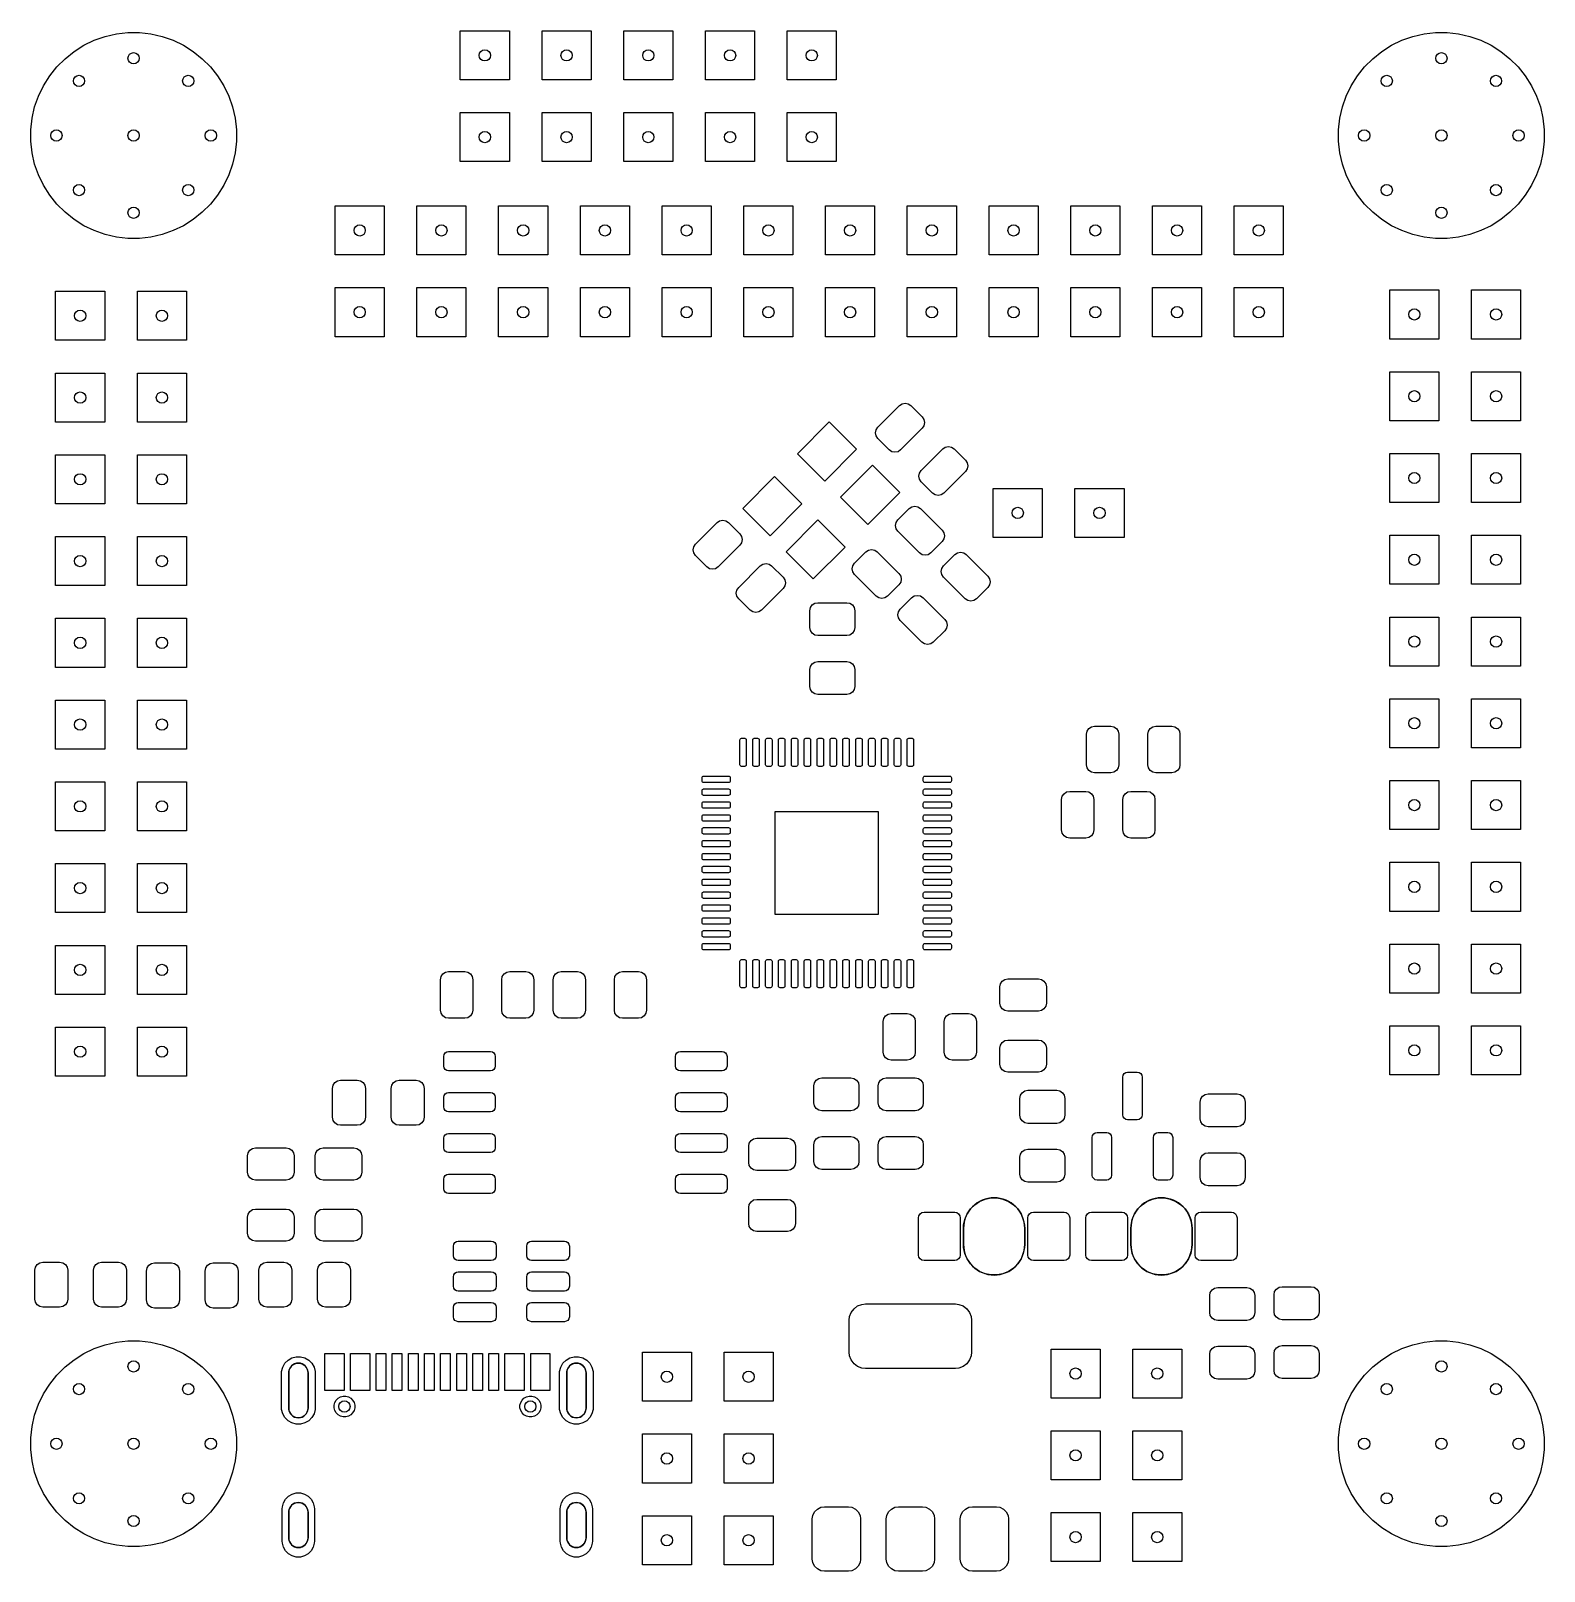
# Model space of a CAD drawing. Extents: x 0.27 to 2.13, y 0.24 to 2.13.
import ezdxf

# ---------------------------------------------------------------- set-up
doc = ezdxf.new("R2010")
doc.units = 0
doc.header["$MEASUREMENT"] = 0
doc.layers.add('BLACK', color=7, linetype='CONTINUOUS')

msp = doc.modelspace()

# ---------------------------------------------------------------- linework, layer by layer
at = {"layer": 'BLACK', "linetype": 'CONTINUOUS'}
for p, q in [((0.3271, 2.1027), (0.3391, 2.1103)), ((0.3391, 2.1103), (0.3518, 2.1164)), ((0.3518, 2.1164), (0.3651, 2.1211)), ((0.3651, 2.1211), (0.3789, 2.1242)), ((0.3789, 2.1242), (0.3929, 2.1258)), ((0.3929, 2.1258), (0.4071, 2.1258)), ((0.4071, 2.1258), (0.4211, 2.1242)), ((0.4211, 2.1242), (0.4349, 2.1211)), ((0.4349, 2.1211), (0.4482, 2.1164)), ((0.4482, 2.1164), (0.4609, 2.1103)), ((0.4609, 2.1103), (0.4729, 2.1027)), ((0.7997, 2.068), (0.7997, 2.128)), ((0.7997, 2.128), (0.8597, 2.128)), ((0.8597, 2.128), (0.8597, 2.068)), ((0.8997, 2.068), (0.8997, 2.128)), ((0.8997, 2.128), (0.9597, 2.128)), ((0.9597, 2.128), (0.9597, 2.068)), ((0.9997, 2.068), (0.9997, 2.128)), ((0.9997, 2.128), (1.0597, 2.128)), ((1.0597, 2.128), (1.0597, 2.068)), ((1.0997, 2.068), (1.0997, 2.128)), ((1.0997, 2.128), (1.1597, 2.128)), ((1.1597, 2.128), (1.1597, 2.068)), ((1.1997, 2.068), (1.1997, 2.128)), ((1.1997, 2.128), (1.2597, 2.128)), ((1.2597, 2.128), (1.2597, 2.068)), ((1.9271, 2.1027), (1.9391, 2.1103)), ((1.9391, 2.1103), (1.9518, 2.1164)), ((1.9518, 2.1164), (1.9651, 2.1211)), ((1.9651, 2.1211), (1.9789, 2.1242)), ((1.9789, 2.1242), (1.9929, 2.1258)), ((1.9929, 2.1258), (2.0071, 2.1258)), ((2.0071, 2.1258), (2.0211, 2.1242)), ((2.0211, 2.1242), (2.0349, 2.1211)), ((2.0349, 2.1211), (2.0482, 2.1164)), ((2.0482, 2.1164), (2.0609, 2.1103)), ((2.0609, 2.1103), (2.0729, 2.1027)), ((0.3061, 2.0839), (0.3161, 2.0939)), ((0.3161, 2.0939), (0.3271, 2.1027)), ((0.4729, 2.1027), (0.4839, 2.0939)), ((0.4839, 2.0939), (0.4939, 2.0839)), ((1.9061, 2.0839), (1.9161, 2.0939)), ((1.9161, 2.0939), (1.9271, 2.1027)), ((2.0729, 2.1027), (2.0839, 2.0939)), ((2.0839, 2.0939), (2.0939, 2.0839)), ((0.2897, 2.0609), (0.2973, 2.0729)), ((0.2973, 2.0729), (0.3061, 2.0839)), ((0.4939, 2.0839), (0.5027, 2.0729)), ((0.5027, 2.0729), (0.5103, 2.0609)), ((1.8897, 2.0609), (1.8973, 2.0729)), ((1.8973, 2.0729), (1.9061, 2.0839)), ((2.0939, 2.0839), (2.1027, 2.0729)), ((2.1027, 2.0729), (2.1103, 2.0609)), ((0.2836, 2.0482), (0.2897, 2.0609)), ((0.5103, 2.0609), (0.5164, 2.0482)), ((0.8597, 2.068), (0.7997, 2.068)), ((0.9597, 2.068), (0.8997, 2.068)), ((1.0597, 2.068), (0.9997, 2.068)), ((1.1597, 2.068), (1.0997, 2.068)), ((1.2597, 2.068), (1.1997, 2.068)), ((1.8836, 2.0482), (1.8897, 2.0609)), ((2.1103, 2.0609), (2.1164, 2.0482)), ((0.2758, 2.0211), (0.2789, 2.0349)), ((0.2789, 2.0349), (0.2836, 2.0482)), ((0.5164, 2.0482), (0.5211, 2.0349)), ((0.5211, 2.0349), (0.5242, 2.0211)), ((1.8758, 2.0211), (1.8789, 2.0349)), ((1.8789, 2.0349), (1.8836, 2.0482)), ((2.1164, 2.0482), (2.1211, 2.0349)), ((2.1211, 2.0349), (2.1242, 2.0211)), ((0.2742, 2.0071), (0.2758, 2.0211)), ((0.5242, 2.0211), (0.5258, 2.0071)), ((0.7997, 1.968), (0.7997, 2.028)), ((0.7997, 2.028), (0.8597, 2.028)), ((0.8597, 2.028), (0.8597, 1.968)), ((0.8997, 1.968), (0.8997, 2.028)), ((0.8997, 2.028), (0.9597, 2.028)), ((0.9597, 2.028), (0.9597, 1.968)), ((0.9997, 1.968), (0.9997, 2.028)), ((0.9997, 2.028), (1.0597, 2.028)), ((1.0597, 2.028), (1.0597, 1.968)), ((1.0997, 1.968), (1.0997, 2.028)), ((1.0997, 2.028), (1.1597, 2.028)), ((1.1597, 2.028), (1.1597, 1.968)), ((1.1997, 1.968), (1.1997, 2.028)), ((1.1997, 2.028), (1.2597, 2.028)), ((1.2597, 2.028), (1.2597, 1.968)), ((1.8742, 2.0071), (1.8758, 2.0211)), ((2.1242, 2.0211), (2.1258, 2.0071)), ((0.2742, 1.9929), (0.2742, 2.0071)), ((0.5258, 2.0071), (0.5258, 1.9929)), ((1.8742, 1.9929), (1.8742, 2.0071)), ((2.1258, 2.0071), (2.1258, 1.9929)), ((0.2758, 1.9789), (0.2742, 1.9929)), ((0.2789, 1.9651), (0.2758, 1.9789)), ((0.5242, 1.9789), (0.5211, 1.9651)), ((0.5258, 1.9929), (0.5242, 1.9789)), ((1.8758, 1.9789), (1.8742, 1.9929)), ((1.8789, 1.9651), (1.8758, 1.9789)), ((2.1242, 1.9789), (2.1211, 1.9651)), ((2.1258, 1.9929), (2.1242, 1.9789)), ((0.2836, 1.9518), (0.2789, 1.9651)), ((0.5211, 1.9651), (0.5164, 1.9518)), ((0.8597, 1.968), (0.7997, 1.968)), ((0.9597, 1.968), (0.8997, 1.968)), ((1.0597, 1.968), (0.9997, 1.968)), ((1.1597, 1.968), (1.0997, 1.968)), ((1.2597, 1.968), (1.1997, 1.968)), ((1.8836, 1.9518), (1.8789, 1.9651)), ((2.1211, 1.9651), (2.1164, 1.9518)), ((0.2897, 1.9391), (0.2836, 1.9518)), ((0.5164, 1.9518), (0.5103, 1.9391)), ((1.8897, 1.9391), (1.8836, 1.9518)), ((2.1164, 1.9518), (2.1103, 1.9391)), ((0.2973, 1.9271), (0.2897, 1.9391)), ((0.3061, 1.9161), (0.2973, 1.9271)), ((0.5027, 1.9271), (0.4939, 1.9161)), ((0.5103, 1.9391), (0.5027, 1.9271)), ((1.8973, 1.9271), (1.8897, 1.9391)), ((1.9061, 1.9161), (1.8973, 1.9271)), ((2.1027, 1.9271), (2.0939, 1.9161)), ((2.1103, 1.9391), (2.1027, 1.9271)), ((0.3161, 1.9061), (0.3061, 1.9161)), ((0.3271, 1.8973), (0.3161, 1.9061)), ((0.4839, 1.9061), (0.4729, 1.8973)), ((0.4939, 1.9161), (0.4839, 1.9061)), ((0.6466, 1.8539), (0.6466, 1.9139)), ((0.6466, 1.9139), (0.7066, 1.9139)), ((0.7066, 1.9139), (0.7066, 1.8539)), ((0.7466, 1.8539), (0.7466, 1.9139)), ((0.7466, 1.9139), (0.8066, 1.9139)), ((0.8066, 1.9139), (0.8066, 1.8539)), ((0.8466, 1.8539), (0.8466, 1.9139)), ((0.8466, 1.9139), (0.9066, 1.9139)), ((0.9066, 1.9139), (0.9066, 1.8539)), ((0.9466, 1.8539), (0.9466, 1.9139)), ((0.9466, 1.9139), (1.0066, 1.9139)), ((1.0066, 1.9139), (1.0066, 1.8539)), ((1.0466, 1.8539), (1.0466, 1.9139)), ((1.0466, 1.9139), (1.1066, 1.9139)), ((1.1066, 1.9139), (1.1066, 1.8539)), ((1.1466, 1.8539), (1.1466, 1.9139)), ((1.1466, 1.9139), (1.2066, 1.9139)), ((1.2066, 1.9139), (1.2066, 1.8539)), ((1.2466, 1.8539), (1.2466, 1.9139)), ((1.2466, 1.9139), (1.3066, 1.9139)), ((1.3066, 1.9139), (1.3066, 1.8539)), ((1.3466, 1.8539), (1.3466, 1.9139)), ((1.3466, 1.9139), (1.4066, 1.9139)), ((1.4066, 1.9139), (1.4066, 1.8539)), ((1.4466, 1.8539), (1.4466, 1.9139)), ((1.4466, 1.9139), (1.5066, 1.9139)), ((1.5066, 1.9139), (1.5066, 1.8539)), ((1.5466, 1.8539), (1.5466, 1.9139)), ((1.5466, 1.9139), (1.6066, 1.9139)), ((1.6066, 1.9139), (1.6066, 1.8539)), ((1.6466, 1.8539), (1.6466, 1.9139)), ((1.6466, 1.9139), (1.7066, 1.9139)), ((1.7066, 1.9139), (1.7066, 1.8539)), ((1.7466, 1.8539), (1.7466, 1.9139)), ((1.7466, 1.9139), (1.8066, 1.9139)), ((1.8066, 1.9139), (1.8066, 1.8539)), ((1.9161, 1.9061), (1.9061, 1.9161)), ((1.9271, 1.8973), (1.9161, 1.9061)), ((2.0839, 1.9061), (2.0729, 1.8973)), ((2.0939, 1.9161), (2.0839, 1.9061)), ((0.3391, 1.8897), (0.3271, 1.8973)), ((0.3518, 1.8836), (0.3391, 1.8897)), ((0.4609, 1.8897), (0.4482, 1.8836)), ((0.4729, 1.8973), (0.4609, 1.8897)), ((1.9391, 1.8897), (1.9271, 1.8973)), ((1.9518, 1.8836), (1.9391, 1.8897)), ((2.0609, 1.8897), (2.0482, 1.8836)), ((2.0729, 1.8973), (2.0609, 1.8897)), ((0.3651, 1.8789), (0.3518, 1.8836)), ((0.3789, 1.8758), (0.3651, 1.8789)), ((0.3929, 1.8742), (0.3789, 1.8758)), ((0.4071, 1.8742), (0.3929, 1.8742)), ((0.4211, 1.8758), (0.4071, 1.8742)), ((0.4349, 1.8789), (0.4211, 1.8758)), ((0.4482, 1.8836), (0.4349, 1.8789)), ((1.9651, 1.8789), (1.9518, 1.8836)), ((1.9789, 1.8758), (1.9651, 1.8789)), ((1.9929, 1.8742), (1.9789, 1.8758)), ((2.0071, 1.8742), (1.9929, 1.8742)), ((2.0211, 1.8758), (2.0071, 1.8742)), ((2.0349, 1.8789), (2.0211, 1.8758)), ((2.0482, 1.8836), (2.0349, 1.8789)), ((0.7066, 1.8539), (0.6466, 1.8539)), ((0.8066, 1.8539), (0.7466, 1.8539)), ((0.9066, 1.8539), (0.8466, 1.8539)), ((1.0066, 1.8539), (0.9466, 1.8539)), ((1.1066, 1.8539), (1.0466, 1.8539)), ((1.2066, 1.8539), (1.1466, 1.8539)), ((1.3066, 1.8539), (1.2466, 1.8539)), ((1.4066, 1.8539), (1.3466, 1.8539)), ((1.5066, 1.8539), (1.4466, 1.8539)), ((1.6066, 1.8539), (1.5466, 1.8539)), ((1.7066, 1.8539), (1.6466, 1.8539)), ((1.8066, 1.8539), (1.7466, 1.8539)), ((0.3046, 1.7495), (0.3046, 1.8095)), ((0.3046, 1.8095), (0.3646, 1.8095)), ((0.3646, 1.8095), (0.3646, 1.7495)), ((0.4046, 1.7495), (0.4046, 1.8095)), ((0.4046, 1.8095), (0.4646, 1.8095)), ((0.4646, 1.8095), (0.4646, 1.7495)), ((0.6466, 1.7539), (0.6466, 1.8139)), ((0.6466, 1.8139), (0.7066, 1.8139)), ((0.7066, 1.8139), (0.7066, 1.7539)), ((0.7466, 1.7539), (0.7466, 1.8139)), ((0.7466, 1.8139), (0.8066, 1.8139)), ((0.8066, 1.8139), (0.8066, 1.7539)), ((0.8466, 1.7539), (0.8466, 1.8139)), ((0.8466, 1.8139), (0.9066, 1.8139)), ((0.9066, 1.8139), (0.9066, 1.7539)), ((0.9466, 1.7539), (0.9466, 1.8139)), ((0.9466, 1.8139), (1.0066, 1.8139)), ((1.0066, 1.8139), (1.0066, 1.7539)), ((1.0466, 1.7539), (1.0466, 1.8139)), ((1.0466, 1.8139), (1.1066, 1.8139)), ((1.1066, 1.8139), (1.1066, 1.7539)), ((1.1466, 1.7539), (1.1466, 1.8139)), ((1.1466, 1.8139), (1.2066, 1.8139)), ((1.2066, 1.8139), (1.2066, 1.7539)), ((1.2466, 1.7539), (1.2466, 1.8139)), ((1.2466, 1.8139), (1.3066, 1.8139)), ((1.3066, 1.8139), (1.3066, 1.7539)), ((1.3466, 1.7539), (1.3466, 1.8139)), ((1.3466, 1.8139), (1.4066, 1.8139)), ((1.4066, 1.8139), (1.4066, 1.7539)), ((1.4466, 1.7539), (1.4466, 1.8139)), ((1.4466, 1.8139), (1.5066, 1.8139)), ((1.5066, 1.8139), (1.5066, 1.7539)), ((1.5466, 1.7539), (1.5466, 1.8139)), ((1.5466, 1.8139), (1.6066, 1.8139)), ((1.6066, 1.8139), (1.6066, 1.7539)), ((1.6466, 1.7539), (1.6466, 1.8139)), ((1.6466, 1.8139), (1.7066, 1.8139)), ((1.7066, 1.8139), (1.7066, 1.7539)), ((1.7466, 1.7539), (1.7466, 1.8139)), ((1.7466, 1.8139), (1.8066, 1.8139)), ((1.8066, 1.8139), (1.8066, 1.7539)), ((1.9369, 1.7511), (1.9369, 1.8111)), ((1.9369, 1.8111), (1.9969, 1.8111)), ((1.9969, 1.8111), (1.9969, 1.7511)), ((2.0369, 1.7511), (2.0369, 1.8111)), ((2.0369, 1.8111), (2.0969, 1.8111)), ((2.0969, 1.8111), (2.0969, 1.7511)), ((0.7066, 1.7539), (0.6466, 1.7539)), ((0.8066, 1.7539), (0.7466, 1.7539)), ((0.9066, 1.7539), (0.8466, 1.7539)), ((1.0066, 1.7539), (0.9466, 1.7539)), ((1.1066, 1.7539), (1.0466, 1.7539)), ((1.2066, 1.7539), (1.1466, 1.7539)), ((1.3066, 1.7539), (1.2466, 1.7539)), ((1.4066, 1.7539), (1.3466, 1.7539)), ((1.5066, 1.7539), (1.4466, 1.7539)), ((1.6066, 1.7539), (1.5466, 1.7539)), ((1.7066, 1.7539), (1.6466, 1.7539)), ((1.8066, 1.7539), (1.7466, 1.7539)), ((0.3646, 1.7495), (0.3046, 1.7495)), ((0.4646, 1.7495), (0.4046, 1.7495)), ((1.9969, 1.7511), (1.9369, 1.7511)), ((2.0969, 1.7511), (2.0369, 1.7511)), ((0.3046, 1.6495), (0.3046, 1.7095)), ((0.3046, 1.7095), (0.3646, 1.7095)), ((0.3646, 1.7095), (0.3646, 1.6495)), ((0.4046, 1.6495), (0.4046, 1.7095)), ((0.4046, 1.7095), (0.4646, 1.7095)), ((0.4646, 1.7095), (0.4646, 1.6495)), ((1.9369, 1.6511), (1.9369, 1.7111)), ((1.9369, 1.7111), (1.9969, 1.7111)), ((1.9969, 1.7111), (1.9969, 1.6511)), ((2.0369, 1.6511), (2.0369, 1.7111)), ((2.0369, 1.7111), (2.0969, 1.7111)), ((2.0969, 1.7111), (2.0969, 1.6511)), ((1.3106, 1.6433), (1.337, 1.6697)), ((1.337, 1.6697), (1.3402, 1.6719)), ((1.3402, 1.6719), (1.344, 1.6726)), ((1.344, 1.6726), (1.3478, 1.6719)), ((1.3478, 1.6719), (1.3509, 1.6697)), ((1.3509, 1.6697), (1.3649, 1.6558)), ((0.3646, 1.6495), (0.3046, 1.6495)), ((0.4646, 1.6495), (0.4046, 1.6495)), ((1.2121, 1.6107), (1.2511, 1.6497)), ((1.2511, 1.6497), (1.2845, 1.6163)), ((1.3077, 1.6363), (1.3084, 1.6401)), ((1.3084, 1.6401), (1.3106, 1.6433)), ((1.3649, 1.6419), (1.3384, 1.6154)), ((1.3649, 1.6558), (1.367, 1.6526)), ((1.367, 1.6451), (1.3649, 1.6419)), ((1.367, 1.6526), (1.3678, 1.6489)), ((1.3678, 1.6489), (1.367, 1.6451)), ((1.9969, 1.6511), (1.9369, 1.6511)), ((2.0969, 1.6511), (2.0369, 1.6511)), ((1.3084, 1.6326), (1.3077, 1.6363)), ((1.3106, 1.6294), (1.3084, 1.6326)), ((1.3245, 1.6154), (1.3106, 1.6294)), ((0.3046, 1.5495), (0.3046, 1.6095)), ((0.3046, 1.6095), (0.3646, 1.6095)), ((0.3646, 1.6095), (0.3646, 1.5495)), ((0.4046, 1.5495), (0.4046, 1.6095)), ((0.4046, 1.6095), (0.4646, 1.6095)), ((0.4646, 1.6095), (0.4646, 1.5495)), ((1.2455, 1.5773), (1.2121, 1.6107)), ((1.2845, 1.6163), (1.2455, 1.5773)), ((1.3277, 1.6133), (1.3245, 1.6154)), ((1.3315, 1.6126), (1.3277, 1.6133)), ((1.3352, 1.6133), (1.3315, 1.6126)), ((1.3384, 1.6154), (1.3352, 1.6133)), ((1.3635, 1.5904), (1.3899, 1.6168)), ((1.3899, 1.6168), (1.3931, 1.619)), ((1.3931, 1.619), (1.3969, 1.6197)), ((1.3969, 1.6197), (1.4007, 1.619)), ((1.4007, 1.619), (1.4038, 1.6168)), ((1.4038, 1.6168), (1.4178, 1.6029)), ((1.4178, 1.6029), (1.4199, 1.5997)), ((1.9369, 1.5511), (1.9369, 1.6111)), ((1.9369, 1.6111), (1.9969, 1.6111)), ((1.9969, 1.6111), (1.9969, 1.5511)), ((2.0369, 1.5511), (2.0369, 1.6111)), ((2.0369, 1.6111), (2.0969, 1.6111)), ((2.0969, 1.6111), (2.0969, 1.5511)), ((1.1453, 1.5439), (1.1842, 1.5829)), ((1.1842, 1.5829), (1.2176, 1.5495)), ((1.265, 1.5578), (1.3039, 1.5968)), ((1.3039, 1.5968), (1.3374, 1.5634)), ((1.3606, 1.5834), (1.3613, 1.5872)), ((1.3613, 1.5797), (1.3606, 1.5834)), ((1.3613, 1.5872), (1.3635, 1.5904)), ((1.4178, 1.589), (1.3913, 1.5626)), ((1.4199, 1.5922), (1.4178, 1.589)), ((1.4199, 1.5997), (1.4206, 1.596)), ((1.4206, 1.596), (1.4199, 1.5922)), ((1.3635, 1.5765), (1.3613, 1.5797)), ((1.3774, 1.5626), (1.3635, 1.5765)), ((1.4517, 1.5084), (1.4517, 1.5684)), ((1.4517, 1.5684), (1.5117, 1.5684)), ((1.5117, 1.5684), (1.5117, 1.5084)), ((1.5517, 1.5084), (1.5517, 1.5684)), ((1.5517, 1.5684), (1.6117, 1.5684)), ((1.6117, 1.5684), (1.6117, 1.5084)), ((0.3646, 1.5495), (0.3046, 1.5495)), ((0.4646, 1.5495), (0.4046, 1.5495)), ((1.2176, 1.5495), (1.1787, 1.5105)), ((1.2984, 1.5244), (1.265, 1.5578)), ((1.3374, 1.5634), (1.2984, 1.5244)), ((1.3489, 1.5437), (1.352, 1.5459)), ((1.352, 1.5459), (1.3558, 1.5466)), ((1.3558, 1.5466), (1.3596, 1.5459)), ((1.3596, 1.5459), (1.3628, 1.5437)), ((1.3806, 1.5604), (1.3774, 1.5626)), ((1.3844, 1.5597), (1.3806, 1.5604)), ((1.3881, 1.5604), (1.3844, 1.5597)), ((1.3913, 1.5626), (1.3881, 1.5604)), ((1.9969, 1.5511), (1.9369, 1.5511)), ((2.0969, 1.5511), (2.0369, 1.5511)), ((1.0874, 1.5001), (1.1138, 1.5266)), ((1.1138, 1.5266), (1.117, 1.5287)), ((1.117, 1.5287), (1.1208, 1.5295)), ((1.1208, 1.5295), (1.1246, 1.5287)), ((1.1246, 1.5287), (1.1278, 1.5266)), ((1.1278, 1.5266), (1.1417, 1.5127)), ((1.1787, 1.5105), (1.1453, 1.5439)), ((1.1982, 1.491), (1.2371, 1.53)), ((1.2371, 1.53), (1.2705, 1.4966)), ((1.3321, 1.5229), (1.3328, 1.5266)), ((1.3328, 1.5266), (1.3349, 1.5298)), ((1.3349, 1.5298), (1.3489, 1.5437)), ((1.3628, 1.5437), (1.3892, 1.5173)), ((0.3046, 1.4495), (0.3046, 1.5095)), ((0.3046, 1.5095), (0.3646, 1.5095)), ((0.3646, 1.5095), (0.3646, 1.4495)), ((0.4046, 1.4495), (0.4046, 1.5095)), ((0.4046, 1.5095), (0.4646, 1.5095)), ((0.4646, 1.5095), (0.4646, 1.4495)), ((1.1417, 1.5127), (1.1438, 1.5095)), ((1.1438, 1.5095), (1.1446, 1.5057)), ((1.3328, 1.5191), (1.3321, 1.5229)), ((1.3349, 1.5159), (1.3328, 1.5191)), ((1.3614, 1.4895), (1.3349, 1.5159)), ((1.3892, 1.5173), (1.3914, 1.5141)), ((1.3914, 1.5141), (1.3921, 1.5103)), ((1.3921, 1.5103), (1.3914, 1.5066)), ((1.5117, 1.5084), (1.4517, 1.5084)), ((1.6117, 1.5084), (1.5517, 1.5084)), ((1.9369, 1.4511), (1.9369, 1.5111)), ((1.9369, 1.5111), (1.9969, 1.5111)), ((1.9969, 1.5111), (1.9969, 1.4511)), ((2.0369, 1.4511), (2.0369, 1.5111)), ((2.0369, 1.5111), (2.0969, 1.5111)), ((2.0969, 1.5111), (2.0969, 1.4511)), ((1.0845, 1.4932), (1.0853, 1.497)), ((1.0853, 1.4894), (1.0845, 1.4932)), ((1.0853, 1.497), (1.0874, 1.5001)), ((1.0874, 1.4862), (1.0853, 1.4894)), ((1.1417, 1.4988), (1.1152, 1.4723)), ((1.1438, 1.5019), (1.1417, 1.4988)), ((1.1446, 1.5057), (1.1438, 1.5019)), ((1.2316, 1.4576), (1.1982, 1.491)), ((1.2705, 1.4966), (1.2316, 1.4576)), ((1.282, 1.4769), (1.296, 1.4909)), ((1.296, 1.4909), (1.2992, 1.493)), ((1.2992, 1.493), (1.3029, 1.4937)), ((1.3029, 1.4937), (1.3067, 1.493)), ((1.3067, 1.493), (1.3099, 1.4909)), ((1.3099, 1.4909), (1.3363, 1.4644)), ((1.3646, 1.4873), (1.3614, 1.4895)), ((1.3753, 1.4895), (1.3721, 1.4873)), ((1.3892, 1.5034), (1.3753, 1.4895)), ((1.3914, 1.5066), (1.3892, 1.5034)), ((1.4048, 1.4875), (1.408, 1.4897)), ((1.408, 1.4897), (1.4118, 1.4904)), ((1.4118, 1.4904), (1.4156, 1.4897)), ((1.4156, 1.4897), (1.4187, 1.4875)), ((1.1013, 1.4723), (1.0874, 1.4862)), ((1.1045, 1.4702), (1.1013, 1.4723)), ((1.1083, 1.4694), (1.1045, 1.4702)), ((1.112, 1.4702), (1.1083, 1.4694)), ((1.1152, 1.4723), (1.112, 1.4702)), ((1.1403, 1.4473), (1.1667, 1.4737)), ((1.1667, 1.4737), (1.1699, 1.4758)), ((1.1699, 1.4758), (1.1737, 1.4766)), ((1.1737, 1.4766), (1.1775, 1.4758)), ((1.1775, 1.4758), (1.1806, 1.4737)), ((1.1806, 1.4737), (1.1946, 1.4598)), ((1.2792, 1.47), (1.2799, 1.4737)), ((1.2799, 1.4662), (1.2792, 1.47)), ((1.2799, 1.4737), (1.282, 1.4769)), ((1.3683, 1.4866), (1.3646, 1.4873)), ((1.3721, 1.4873), (1.3683, 1.4866)), ((1.388, 1.4666), (1.3888, 1.4704)), ((1.3888, 1.4704), (1.3909, 1.4736)), ((1.3909, 1.4736), (1.4048, 1.4875)), ((1.4187, 1.4875), (1.4452, 1.4611)), ((1.1946, 1.4598), (1.1967, 1.4566)), ((1.1967, 1.4566), (1.1974, 1.4528)), ((1.1974, 1.4528), (1.1967, 1.4491)), ((1.282, 1.463), (1.2799, 1.4662)), ((1.3085, 1.4366), (1.282, 1.463)), ((1.3363, 1.4644), (1.3385, 1.4612)), ((1.3385, 1.4537), (1.3363, 1.4505)), ((1.3385, 1.4612), (1.3392, 1.4574)), ((1.3392, 1.4574), (1.3385, 1.4537)), ((1.3888, 1.4629), (1.388, 1.4666)), ((1.3909, 1.4597), (1.3888, 1.4629)), ((1.4174, 1.4332), (1.3909, 1.4597)), ((1.4452, 1.4611), (1.4473, 1.4579)), ((1.4473, 1.4579), (1.4481, 1.4541)), ((1.4481, 1.4541), (1.4473, 1.4503)), ((1.9969, 1.4511), (1.9369, 1.4511)), ((2.0969, 1.4511), (2.0369, 1.4511)), ((0.3646, 1.4495), (0.3046, 1.4495)), ((0.4646, 1.4495), (0.4046, 1.4495)), ((1.1374, 1.4403), (1.1381, 1.4441)), ((1.1381, 1.4365), (1.1374, 1.4403)), ((1.1381, 1.4441), (1.1403, 1.4473)), ((1.1403, 1.4333), (1.1381, 1.4365)), ((1.1542, 1.4194), (1.1403, 1.4333)), ((1.1946, 1.4459), (1.1681, 1.4194)), ((1.1967, 1.4491), (1.1946, 1.4459)), ((1.3117, 1.4344), (1.3085, 1.4366)), ((1.3154, 1.4337), (1.3117, 1.4344)), ((1.3192, 1.4344), (1.3154, 1.4337)), ((1.3224, 1.4366), (1.3192, 1.4344)), ((1.3363, 1.4505), (1.3224, 1.4366)), ((1.338, 1.4207), (1.3519, 1.4346)), ((1.3519, 1.4346), (1.3551, 1.4368)), ((1.3551, 1.4368), (1.3589, 1.4375)), ((1.3589, 1.4375), (1.3627, 1.4368)), ((1.3627, 1.4368), (1.3659, 1.4346)), ((1.3659, 1.4346), (1.3923, 1.4082)), ((1.4205, 1.4311), (1.4174, 1.4332)), ((1.4313, 1.4332), (1.4281, 1.4311)), ((1.4452, 1.4472), (1.4313, 1.4332)), ((1.4473, 1.4503), (1.4452, 1.4472)), ((1.1574, 1.4173), (1.1542, 1.4194)), ((1.1612, 1.4165), (1.1574, 1.4173)), ((1.1649, 1.4173), (1.1612, 1.4165)), ((1.1681, 1.4194), (1.1649, 1.4173)), ((1.2274, 1.4188), (1.2281, 1.4226)), ((1.2274, 1.3981), (1.2274, 1.4188)), ((1.2281, 1.4226), (1.2302, 1.4258)), ((1.2302, 1.4258), (1.2334, 1.4279)), ((1.2334, 1.4279), (1.2372, 1.4286)), ((1.2372, 1.4286), (1.2726, 1.4286)), ((1.2726, 1.4286), (1.2764, 1.4279)), ((1.2764, 1.4279), (1.2796, 1.4258)), ((1.2796, 1.4258), (1.2817, 1.4226)), ((1.2817, 1.4226), (1.2825, 1.4188)), ((1.2825, 1.4188), (1.2825, 1.3981)), ((1.3351, 1.4137), (1.3359, 1.4175)), ((1.3359, 1.41), (1.3351, 1.4137)), ((1.3359, 1.4175), (1.338, 1.4207)), ((1.4243, 1.4303), (1.4205, 1.4311)), ((1.4281, 1.4311), (1.4243, 1.4303)), ((0.3046, 1.3495), (0.3046, 1.4095)), ((0.3046, 1.4095), (0.3646, 1.4095)), ((0.3646, 1.4095), (0.3646, 1.3495)), ((0.4046, 1.3495), (0.4046, 1.4095)), ((0.4046, 1.4095), (0.4646, 1.4095)), ((0.4646, 1.4095), (0.4646, 1.3495)), ((1.2281, 1.3944), (1.2274, 1.3981)), ((1.2302, 1.3912), (1.2281, 1.3944)), ((1.2817, 1.3944), (1.2796, 1.3912)), ((1.2825, 1.3981), (1.2817, 1.3944)), ((1.338, 1.4068), (1.3359, 1.41)), ((1.3645, 1.3803), (1.338, 1.4068)), ((1.3923, 1.3943), (1.3784, 1.3803)), ((1.3923, 1.4082), (1.3944, 1.405)), ((1.3944, 1.3974), (1.3923, 1.3943)), ((1.3944, 1.405), (1.3952, 1.4012)), ((1.3952, 1.4012), (1.3944, 1.3974)), ((1.9369, 1.3511), (1.9369, 1.4111)), ((1.9369, 1.4111), (1.9969, 1.4111)), ((1.9969, 1.4111), (1.9969, 1.3511)), ((2.0369, 1.3511), (2.0369, 1.4111)), ((2.0369, 1.4111), (2.0969, 1.4111)), ((2.0969, 1.4111), (2.0969, 1.3511)), ((1.2334, 1.389), (1.2302, 1.3912)), ((1.2372, 1.3883), (1.2334, 1.389)), ((1.2726, 1.3883), (1.2372, 1.3883)), ((1.2764, 1.389), (1.2726, 1.3883)), ((1.2796, 1.3912), (1.2764, 1.389)), ((1.3677, 1.3782), (1.3645, 1.3803)), ((1.3714, 1.3775), (1.3677, 1.3782)), ((1.3752, 1.3782), (1.3714, 1.3775)), ((1.3784, 1.3803), (1.3752, 1.3782)), ((1.2334, 1.356), (1.2372, 1.3568)), ((1.2372, 1.3568), (1.2726, 1.3568)), ((1.2726, 1.3568), (1.2764, 1.356)), ((0.3646, 1.3495), (0.3046, 1.3495)), ((0.4646, 1.3495), (0.4046, 1.3495)), ((1.2274, 1.3469), (1.2281, 1.3507)), ((1.2274, 1.3263), (1.2274, 1.3469)), ((1.2281, 1.3507), (1.2302, 1.3539)), ((1.2302, 1.3539), (1.2334, 1.356)), ((1.2764, 1.356), (1.2796, 1.3539)), ((1.2796, 1.3539), (1.2817, 1.3507)), ((1.2817, 1.3507), (1.2825, 1.3469)), ((1.2825, 1.3469), (1.2825, 1.3263)), ((1.9969, 1.3511), (1.9369, 1.3511)), ((2.0969, 1.3511), (2.0369, 1.3511)), ((1.2281, 1.3225), (1.2274, 1.3263)), ((1.2302, 1.3193), (1.2281, 1.3225)), ((1.2334, 1.3172), (1.2302, 1.3193)), ((1.2796, 1.3193), (1.2764, 1.3172)), ((1.2817, 1.3225), (1.2796, 1.3193)), ((1.2825, 1.3263), (1.2817, 1.3225)), ((0.3046, 1.2495), (0.3046, 1.3095)), ((0.3046, 1.3095), (0.3646, 1.3095)), ((0.3646, 1.3095), (0.3646, 1.2495)), ((0.4046, 1.2495), (0.4046, 1.3095)), ((0.4046, 1.3095), (0.4646, 1.3095)), ((0.4646, 1.3095), (0.4646, 1.2495)), ((1.2372, 1.3164), (1.2334, 1.3172)), ((1.2726, 1.3164), (1.2372, 1.3164)), ((1.2764, 1.3172), (1.2726, 1.3164)), ((1.9369, 1.2511), (1.9369, 1.3111)), ((1.9369, 1.3111), (1.9969, 1.3111)), ((1.9969, 1.3111), (1.9969, 1.2511)), ((2.0369, 1.2511), (2.0369, 1.3111)), ((2.0369, 1.3111), (2.0969, 1.3111)), ((2.0969, 1.3111), (2.0969, 1.2511)), ((1.1423, 1.2622), (1.1429, 1.2626)), ((1.1429, 1.2626), (1.1437, 1.2628)), ((1.1437, 1.2628), (1.1476, 1.2628)), ((1.1476, 1.2628), (1.1484, 1.2626)), ((1.1484, 1.2626), (1.149, 1.2622)), ((1.1581, 1.2622), (1.1587, 1.2626)), ((1.1587, 1.2626), (1.1594, 1.2628)), ((1.1594, 1.2628), (1.1634, 1.2628)), ((1.1634, 1.2628), (1.1641, 1.2626)), ((1.1641, 1.2626), (1.1648, 1.2622)), ((1.1738, 1.2622), (1.1744, 1.2626)), ((1.1744, 1.2626), (1.1752, 1.2628)), ((1.1752, 1.2628), (1.1791, 1.2628)), ((1.1791, 1.2628), (1.1799, 1.2626)), ((1.1799, 1.2626), (1.1805, 1.2622)), ((1.1896, 1.2622), (1.1902, 1.2626)), ((1.1902, 1.2626), (1.1909, 1.2628)), ((1.1909, 1.2628), (1.1949, 1.2628)), ((1.1949, 1.2628), (1.1956, 1.2626)), ((1.1956, 1.2626), (1.1963, 1.2622)), ((1.2053, 1.2622), (1.2059, 1.2626)), ((1.2059, 1.2626), (1.2067, 1.2628)), ((1.2067, 1.2628), (1.2106, 1.2628)), ((1.2106, 1.2628), (1.2114, 1.2626)), ((1.2114, 1.2626), (1.212, 1.2622)), ((1.221, 1.2622), (1.2217, 1.2626)), ((1.2217, 1.2626), (1.2224, 1.2628)), ((1.2224, 1.2628), (1.2264, 1.2628)), ((1.2264, 1.2628), (1.2271, 1.2626)), ((1.2271, 1.2626), (1.2278, 1.2622)), ((1.2368, 1.2622), (1.2374, 1.2626)), ((1.2374, 1.2626), (1.2382, 1.2628)), ((1.2382, 1.2628), (1.2421, 1.2628)), ((1.2421, 1.2628), (1.2429, 1.2626)), ((1.2429, 1.2626), (1.2435, 1.2622)), ((1.2525, 1.2622), (1.2532, 1.2626)), ((1.2532, 1.2626), (1.2539, 1.2628)), ((1.2539, 1.2628), (1.2579, 1.2628)), ((1.2579, 1.2628), (1.2586, 1.2626)), ((1.2586, 1.2626), (1.2593, 1.2622)), ((1.2683, 1.2622), (1.2689, 1.2626)), ((1.2689, 1.2626), (1.2697, 1.2628)), ((1.2697, 1.2628), (1.2736, 1.2628)), ((1.2736, 1.2628), (1.2744, 1.2626)), ((1.2744, 1.2626), (1.275, 1.2622)), ((1.284, 1.2622), (1.2847, 1.2626)), ((1.2847, 1.2626), (1.2854, 1.2628)), ((1.2854, 1.2628), (1.2894, 1.2628)), ((1.2894, 1.2628), (1.2901, 1.2626)), ((1.2901, 1.2626), (1.2908, 1.2622)), ((1.2998, 1.2622), (1.3004, 1.2626)), ((1.3004, 1.2626), (1.3012, 1.2628)), ((1.3012, 1.2628), (1.3051, 1.2628)), ((1.3051, 1.2628), (1.3059, 1.2626)), ((1.3059, 1.2626), (1.3065, 1.2622)), ((1.3155, 1.2622), (1.3162, 1.2626)), ((1.3162, 1.2626), (1.3169, 1.2628)), ((1.3169, 1.2628), (1.3209, 1.2628)), ((1.3209, 1.2628), (1.3216, 1.2626)), ((1.3216, 1.2626), (1.3223, 1.2622)), ((1.3313, 1.2622), (1.3319, 1.2626)), ((1.3319, 1.2626), (1.3327, 1.2628)), ((1.3327, 1.2628), (1.3366, 1.2628)), ((1.3366, 1.2628), (1.3374, 1.2626)), ((1.3374, 1.2626), (1.338, 1.2622)), ((1.347, 1.2622), (1.3477, 1.2626)), ((1.3477, 1.2626), (1.3484, 1.2628)), ((1.3484, 1.2628), (1.3524, 1.2628)), ((1.3524, 1.2628), (1.3531, 1.2626)), ((1.3531, 1.2626), (1.3538, 1.2622)), ((1.5659, 1.2677), (1.5667, 1.2715)), ((1.5659, 1.2303), (1.5659, 1.2677)), ((1.5667, 1.2715), (1.5688, 1.2747)), ((1.5688, 1.2747), (1.572, 1.2768)), ((1.572, 1.2768), (1.5758, 1.2776)), ((1.5758, 1.2776), (1.5955, 1.2776)), ((1.5955, 1.2776), (1.5992, 1.2768)), ((1.5992, 1.2768), (1.6024, 1.2747)), ((1.6024, 1.2747), (1.6046, 1.2715)), ((1.6046, 1.2715), (1.6053, 1.2677)), ((1.6053, 1.2677), (1.6053, 1.2303)), ((1.6407, 1.2677), (1.6415, 1.2715)), ((1.6407, 1.2303), (1.6407, 1.2677)), ((1.6415, 1.2715), (1.6436, 1.2747)), ((1.6436, 1.2747), (1.6468, 1.2768)), ((1.6468, 1.2768), (1.6506, 1.2776)), ((1.6506, 1.2776), (1.6703, 1.2776)), ((1.6703, 1.2776), (1.674, 1.2768)), ((1.674, 1.2768), (1.6772, 1.2747)), ((1.6772, 1.2747), (1.6794, 1.2715)), ((1.6794, 1.2715), (1.6801, 1.2677)), ((1.6801, 1.2677), (1.6801, 1.2303)), ((0.3646, 1.2495), (0.3046, 1.2495)), ((0.4646, 1.2495), (0.4046, 1.2495)), ((1.1417, 1.2608), (1.1419, 1.2616)), ((1.1417, 1.2303), (1.1417, 1.2608)), ((1.1419, 1.2616), (1.1423, 1.2622)), ((1.149, 1.2622), (1.1495, 1.2616)), ((1.1495, 1.2616), (1.1496, 1.2608)), ((1.1496, 1.2608), (1.1496, 1.2303)), ((1.1575, 1.2608), (1.1576, 1.2616)), ((1.1575, 1.2303), (1.1575, 1.2608)), ((1.1576, 1.2616), (1.1581, 1.2622)), ((1.1648, 1.2622), (1.1652, 1.2616)), ((1.1652, 1.2616), (1.1654, 1.2608)), ((1.1654, 1.2608), (1.1654, 1.2303)), ((1.1732, 1.2608), (1.1734, 1.2616)), ((1.1732, 1.2303), (1.1732, 1.2608)), ((1.1734, 1.2616), (1.1738, 1.2622)), ((1.1805, 1.2622), (1.181, 1.2616)), ((1.181, 1.2616), (1.1811, 1.2608)), ((1.1811, 1.2608), (1.1811, 1.2303)), ((1.189, 1.2608), (1.1891, 1.2616)), ((1.189, 1.2303), (1.189, 1.2608)), ((1.1891, 1.2616), (1.1896, 1.2622)), ((1.1963, 1.2622), (1.1967, 1.2616)), ((1.1967, 1.2616), (1.1969, 1.2608)), ((1.1969, 1.2608), (1.1969, 1.2303)), ((1.2047, 1.2608), (1.2049, 1.2616)), ((1.2047, 1.2303), (1.2047, 1.2608)), ((1.2049, 1.2616), (1.2053, 1.2622)), ((1.212, 1.2622), (1.2124, 1.2616)), ((1.2124, 1.2616), (1.2126, 1.2608)), ((1.2126, 1.2608), (1.2126, 1.2303)), ((1.2205, 1.2608), (1.2206, 1.2616)), ((1.2205, 1.2303), (1.2205, 1.2608)), ((1.2206, 1.2616), (1.221, 1.2622)), ((1.2278, 1.2622), (1.2282, 1.2616)), ((1.2282, 1.2616), (1.2283, 1.2608)), ((1.2283, 1.2608), (1.2283, 1.2303)), ((1.2362, 1.2608), (1.2364, 1.2616)), ((1.2362, 1.2303), (1.2362, 1.2608)), ((1.2364, 1.2616), (1.2368, 1.2622)), ((1.2435, 1.2622), (1.2439, 1.2616)), ((1.2439, 1.2616), (1.2441, 1.2608)), ((1.2441, 1.2608), (1.2441, 1.2303)), ((1.252, 1.2608), (1.2521, 1.2616)), ((1.252, 1.2303), (1.252, 1.2608)), ((1.2521, 1.2616), (1.2525, 1.2622)), ((1.2593, 1.2622), (1.2597, 1.2616)), ((1.2597, 1.2616), (1.2598, 1.2608)), ((1.2598, 1.2608), (1.2598, 1.2303)), ((1.2677, 1.2608), (1.2679, 1.2616)), ((1.2677, 1.2303), (1.2677, 1.2608)), ((1.2679, 1.2616), (1.2683, 1.2622)), ((1.275, 1.2622), (1.2754, 1.2616)), ((1.2754, 1.2616), (1.2756, 1.2608)), ((1.2756, 1.2608), (1.2756, 1.2303)), ((1.2835, 1.2608), (1.2836, 1.2616)), ((1.2835, 1.2303), (1.2835, 1.2608)), ((1.2836, 1.2616), (1.284, 1.2622)), ((1.2908, 1.2622), (1.2912, 1.2616)), ((1.2912, 1.2616), (1.2913, 1.2608)), ((1.2913, 1.2608), (1.2913, 1.2303)), ((1.2992, 1.2608), (1.2994, 1.2616)), ((1.2992, 1.2303), (1.2992, 1.2608)), ((1.2994, 1.2616), (1.2998, 1.2622)), ((1.3065, 1.2622), (1.3069, 1.2616)), ((1.3069, 1.2616), (1.3071, 1.2608)), ((1.3071, 1.2608), (1.3071, 1.2303)), ((1.315, 1.2608), (1.3151, 1.2616)), ((1.315, 1.2303), (1.315, 1.2608)), ((1.3151, 1.2616), (1.3155, 1.2622)), ((1.3223, 1.2622), (1.3227, 1.2616)), ((1.3227, 1.2616), (1.3228, 1.2608)), ((1.3228, 1.2608), (1.3228, 1.2303)), ((1.3307, 1.2608), (1.3309, 1.2616)), ((1.3307, 1.2303), (1.3307, 1.2608)), ((1.3309, 1.2616), (1.3313, 1.2622)), ((1.338, 1.2622), (1.3384, 1.2616)), ((1.3384, 1.2616), (1.3386, 1.2608)), ((1.3386, 1.2608), (1.3386, 1.2303)), ((1.3465, 1.2608), (1.3466, 1.2616)), ((1.3465, 1.2303), (1.3465, 1.2608)), ((1.3466, 1.2616), (1.347, 1.2622)), ((1.3538, 1.2622), (1.3542, 1.2616)), ((1.3542, 1.2616), (1.3543, 1.2608)), ((1.3543, 1.2608), (1.3543, 1.2303)), ((1.9969, 1.2511), (1.9369, 1.2511)), ((2.0969, 1.2511), (2.0369, 1.2511)), ((1.1419, 1.2296), (1.1417, 1.2303)), ((1.1423, 1.2289), (1.1419, 1.2296)), ((1.1429, 1.2285), (1.1423, 1.2289)), ((1.1437, 1.2283), (1.1429, 1.2285)), ((1.1476, 1.2283), (1.1437, 1.2283)), ((1.1484, 1.2285), (1.1476, 1.2283)), ((1.149, 1.2289), (1.1484, 1.2285)), ((1.1495, 1.2296), (1.149, 1.2289)), ((1.1496, 1.2303), (1.1495, 1.2296)), ((1.1576, 1.2296), (1.1575, 1.2303)), ((1.1581, 1.2289), (1.1576, 1.2296)), ((1.1587, 1.2285), (1.1581, 1.2289)), ((1.1594, 1.2283), (1.1587, 1.2285)), ((1.1634, 1.2283), (1.1594, 1.2283)), ((1.1641, 1.2285), (1.1634, 1.2283)), ((1.1648, 1.2289), (1.1641, 1.2285)), ((1.1652, 1.2296), (1.1648, 1.2289)), ((1.1654, 1.2303), (1.1652, 1.2296)), ((1.1734, 1.2296), (1.1732, 1.2303)), ((1.1738, 1.2289), (1.1734, 1.2296)), ((1.1744, 1.2285), (1.1738, 1.2289)), ((1.1752, 1.2283), (1.1744, 1.2285)), ((1.1791, 1.2283), (1.1752, 1.2283)), ((1.1799, 1.2285), (1.1791, 1.2283)), ((1.1805, 1.2289), (1.1799, 1.2285)), ((1.181, 1.2296), (1.1805, 1.2289)), ((1.1811, 1.2303), (1.181, 1.2296)), ((1.1891, 1.2296), (1.189, 1.2303)), ((1.1896, 1.2289), (1.1891, 1.2296)), ((1.1902, 1.2285), (1.1896, 1.2289)), ((1.1909, 1.2283), (1.1902, 1.2285)), ((1.1949, 1.2283), (1.1909, 1.2283)), ((1.1956, 1.2285), (1.1949, 1.2283)), ((1.1963, 1.2289), (1.1956, 1.2285)), ((1.1967, 1.2296), (1.1963, 1.2289)), ((1.1969, 1.2303), (1.1967, 1.2296)), ((1.2049, 1.2296), (1.2047, 1.2303)), ((1.2053, 1.2289), (1.2049, 1.2296)), ((1.2059, 1.2285), (1.2053, 1.2289)), ((1.2067, 1.2283), (1.2059, 1.2285)), ((1.2106, 1.2283), (1.2067, 1.2283)), ((1.2114, 1.2285), (1.2106, 1.2283)), ((1.212, 1.2289), (1.2114, 1.2285)), ((1.2124, 1.2296), (1.212, 1.2289)), ((1.2126, 1.2303), (1.2124, 1.2296)), ((1.2206, 1.2296), (1.2205, 1.2303)), ((1.221, 1.2289), (1.2206, 1.2296)), ((1.2217, 1.2285), (1.221, 1.2289)), ((1.2224, 1.2283), (1.2217, 1.2285)), ((1.2264, 1.2283), (1.2224, 1.2283)), ((1.2271, 1.2285), (1.2264, 1.2283)), ((1.2278, 1.2289), (1.2271, 1.2285)), ((1.2282, 1.2296), (1.2278, 1.2289)), ((1.2283, 1.2303), (1.2282, 1.2296)), ((1.2364, 1.2296), (1.2362, 1.2303)), ((1.2368, 1.2289), (1.2364, 1.2296)), ((1.2374, 1.2285), (1.2368, 1.2289)), ((1.2382, 1.2283), (1.2374, 1.2285)), ((1.2421, 1.2283), (1.2382, 1.2283)), ((1.2429, 1.2285), (1.2421, 1.2283)), ((1.2435, 1.2289), (1.2429, 1.2285)), ((1.2439, 1.2296), (1.2435, 1.2289)), ((1.2441, 1.2303), (1.2439, 1.2296)), ((1.2521, 1.2296), (1.252, 1.2303)), ((1.2525, 1.2289), (1.2521, 1.2296)), ((1.2532, 1.2285), (1.2525, 1.2289)), ((1.2539, 1.2283), (1.2532, 1.2285)), ((1.2579, 1.2283), (1.2539, 1.2283)), ((1.2586, 1.2285), (1.2579, 1.2283)), ((1.2593, 1.2289), (1.2586, 1.2285)), ((1.2597, 1.2296), (1.2593, 1.2289)), ((1.2598, 1.2303), (1.2597, 1.2296)), ((1.2679, 1.2296), (1.2677, 1.2303)), ((1.2683, 1.2289), (1.2679, 1.2296)), ((1.2689, 1.2285), (1.2683, 1.2289)), ((1.2697, 1.2283), (1.2689, 1.2285)), ((1.2736, 1.2283), (1.2697, 1.2283)), ((1.2744, 1.2285), (1.2736, 1.2283)), ((1.275, 1.2289), (1.2744, 1.2285)), ((1.2754, 1.2296), (1.275, 1.2289)), ((1.2756, 1.2303), (1.2754, 1.2296)), ((1.2836, 1.2296), (1.2835, 1.2303)), ((1.284, 1.2289), (1.2836, 1.2296)), ((1.2847, 1.2285), (1.284, 1.2289)), ((1.2854, 1.2283), (1.2847, 1.2285)), ((1.2894, 1.2283), (1.2854, 1.2283)), ((1.2901, 1.2285), (1.2894, 1.2283)), ((1.2908, 1.2289), (1.2901, 1.2285)), ((1.2912, 1.2296), (1.2908, 1.2289)), ((1.2913, 1.2303), (1.2912, 1.2296)), ((1.2994, 1.2296), (1.2992, 1.2303)), ((1.2998, 1.2289), (1.2994, 1.2296)), ((1.3004, 1.2285), (1.2998, 1.2289)), ((1.3012, 1.2283), (1.3004, 1.2285)), ((1.3051, 1.2283), (1.3012, 1.2283)), ((1.3059, 1.2285), (1.3051, 1.2283)), ((1.3065, 1.2289), (1.3059, 1.2285)), ((1.3069, 1.2296), (1.3065, 1.2289)), ((1.3071, 1.2303), (1.3069, 1.2296)), ((1.3151, 1.2296), (1.315, 1.2303)), ((1.3155, 1.2289), (1.3151, 1.2296)), ((1.3162, 1.2285), (1.3155, 1.2289)), ((1.3169, 1.2283), (1.3162, 1.2285)), ((1.3209, 1.2283), (1.3169, 1.2283)), ((1.3216, 1.2285), (1.3209, 1.2283)), ((1.3223, 1.2289), (1.3216, 1.2285)), ((1.3227, 1.2296), (1.3223, 1.2289)), ((1.3228, 1.2303), (1.3227, 1.2296)), ((1.3309, 1.2296), (1.3307, 1.2303)), ((1.3313, 1.2289), (1.3309, 1.2296)), ((1.3319, 1.2285), (1.3313, 1.2289)), ((1.3327, 1.2283), (1.3319, 1.2285)), ((1.3366, 1.2283), (1.3327, 1.2283)), ((1.3374, 1.2285), (1.3366, 1.2283)), ((1.338, 1.2289), (1.3374, 1.2285)), ((1.3384, 1.2296), (1.338, 1.2289)), ((1.3386, 1.2303), (1.3384, 1.2296)), ((1.3466, 1.2296), (1.3465, 1.2303)), ((1.347, 1.2289), (1.3466, 1.2296)), ((1.3477, 1.2285), (1.347, 1.2289)), ((1.3484, 1.2283), (1.3477, 1.2285)), ((1.3524, 1.2283), (1.3484, 1.2283)), ((1.3531, 1.2285), (1.3524, 1.2283)), ((1.3538, 1.2289), (1.3531, 1.2285)), ((1.3542, 1.2296), (1.3538, 1.2289)), ((1.3543, 1.2303), (1.3542, 1.2296)), ((1.5667, 1.2265), (1.5659, 1.2303)), ((1.5688, 1.2234), (1.5667, 1.2265)), ((1.6046, 1.2265), (1.6024, 1.2234)), ((1.6053, 1.2303), (1.6046, 1.2265)), ((1.6415, 1.2265), (1.6407, 1.2303)), ((1.6436, 1.2234), (1.6415, 1.2265)), ((1.6794, 1.2265), (1.6772, 1.2234)), ((1.6801, 1.2303), (1.6794, 1.2265)), ((0.3046, 1.1495), (0.3046, 1.2095)), ((0.3046, 1.2095), (0.3646, 1.2095)), ((0.3646, 1.2095), (0.3646, 1.1495)), ((0.4046, 1.1495), (0.4046, 1.2095)), ((0.4046, 1.2095), (0.4646, 1.2095)), ((0.4646, 1.2095), (0.4646, 1.1495)), ((1.0955, 1.2146), (1.0956, 1.2153)), ((1.0955, 1.2106), (1.0955, 1.2146)), ((1.0956, 1.2099), (1.0955, 1.2106)), ((1.0956, 1.2153), (1.096, 1.216)), ((1.096, 1.2092), (1.0956, 1.2099)), ((1.096, 1.216), (1.0967, 1.2164)), ((1.0967, 1.2088), (1.096, 1.2092)), ((1.0967, 1.2164), (1.0974, 1.2165)), ((1.0974, 1.2087), (1.0967, 1.2088)), ((1.0974, 1.2165), (1.128, 1.2165)), ((1.128, 1.2087), (1.0974, 1.2087)), ((1.128, 1.2165), (1.1287, 1.2164)), ((1.1287, 1.2088), (1.128, 1.2087)), ((1.1287, 1.2164), (1.1293, 1.216)), ((1.1293, 1.2092), (1.1287, 1.2088)), ((1.1293, 1.216), (1.1298, 1.2153)), ((1.1298, 1.2099), (1.1293, 1.2092)), ((1.1298, 1.2153), (1.1299, 1.2146)), ((1.1299, 1.2106), (1.1298, 1.2099)), ((1.1299, 1.2146), (1.1299, 1.2106)), ((1.3661, 1.2146), (1.3663, 1.2153)), ((1.3661, 1.2106), (1.3661, 1.2146)), ((1.3663, 1.2099), (1.3661, 1.2106)), ((1.3663, 1.2153), (1.3667, 1.216)), ((1.3667, 1.2092), (1.3663, 1.2099)), ((1.3667, 1.216), (1.3674, 1.2164)), ((1.3674, 1.2088), (1.3667, 1.2092)), ((1.3674, 1.2164), (1.3681, 1.2165)), ((1.3681, 1.2087), (1.3674, 1.2088)), ((1.3681, 1.2165), (1.3986, 1.2165)), ((1.3986, 1.2087), (1.3681, 1.2087)), ((1.3986, 1.2165), (1.3994, 1.2164)), ((1.3994, 1.2088), (1.3986, 1.2087)), ((1.3994, 1.2164), (1.4, 1.216)), ((1.4, 1.2092), (1.3994, 1.2088)), ((1.4, 1.216), (1.4004, 1.2153)), ((1.4004, 1.2099), (1.4, 1.2092)), ((1.4004, 1.2153), (1.4006, 1.2146)), ((1.4006, 1.2106), (1.4004, 1.2099)), ((1.4006, 1.2146), (1.4006, 1.2106)), ((1.572, 1.2212), (1.5688, 1.2234)), ((1.5758, 1.2205), (1.572, 1.2212)), ((1.5955, 1.2205), (1.5758, 1.2205)), ((1.5992, 1.2212), (1.5955, 1.2205)), ((1.6024, 1.2234), (1.5992, 1.2212)), ((1.6468, 1.2212), (1.6436, 1.2234)), ((1.6506, 1.2205), (1.6468, 1.2212)), ((1.6703, 1.2205), (1.6506, 1.2205)), ((1.674, 1.2212), (1.6703, 1.2205)), ((1.6772, 1.2234), (1.674, 1.2212)), ((1.9369, 1.1511), (1.9369, 1.2111)), ((1.9369, 1.2111), (1.9969, 1.2111)), ((1.9969, 1.2111), (1.9969, 1.1511)), ((2.0369, 1.1511), (2.0369, 1.2111)), ((2.0369, 1.2111), (2.0969, 1.2111)), ((2.0969, 1.2111), (2.0969, 1.1511)), ((1.0955, 1.1988), (1.0956, 1.1996)), ((1.0955, 1.1949), (1.0955, 1.1988)), ((1.0956, 1.1941), (1.0955, 1.1949)), ((1.0956, 1.1996), (1.096, 1.2002)), ((1.096, 1.1935), (1.0956, 1.1941)), ((1.096, 1.2002), (1.0967, 1.2006)), ((1.0967, 1.1931), (1.096, 1.1935)), ((1.0967, 1.2006), (1.0974, 1.2008)), ((1.0974, 1.1929), (1.0967, 1.1931)), ((1.0974, 1.2008), (1.128, 1.2008)), ((1.128, 1.1929), (1.0974, 1.1929)), ((1.128, 1.2008), (1.1287, 1.2006)), ((1.1287, 1.1931), (1.128, 1.1929)), ((1.1287, 1.2006), (1.1293, 1.2002)), ((1.1293, 1.1935), (1.1287, 1.1931)), ((1.1293, 1.2002), (1.1298, 1.1996)), ((1.1298, 1.1941), (1.1293, 1.1935)), ((1.1298, 1.1996), (1.1299, 1.1988)), ((1.1299, 1.1949), (1.1298, 1.1941)), ((1.1299, 1.1988), (1.1299, 1.1949)), ((1.3661, 1.1988), (1.3663, 1.1996)), ((1.3661, 1.1949), (1.3661, 1.1988)), ((1.3663, 1.1941), (1.3661, 1.1949)), ((1.3663, 1.1996), (1.3667, 1.2002)), ((1.3667, 1.1935), (1.3663, 1.1941)), ((1.3667, 1.2002), (1.3674, 1.2006)), ((1.3674, 1.1931), (1.3667, 1.1935)), ((1.3674, 1.2006), (1.3681, 1.2008)), ((1.3681, 1.1929), (1.3674, 1.1931)), ((1.3681, 1.2008), (1.3986, 1.2008)), ((1.3986, 1.1929), (1.3681, 1.1929)), ((1.3986, 1.2008), (1.3994, 1.2006)), ((1.3994, 1.1931), (1.3986, 1.1929)), ((1.3994, 1.2006), (1.4, 1.2002)), ((1.4, 1.1935), (1.3994, 1.1931)), ((1.4, 1.2002), (1.4004, 1.1996)), ((1.4004, 1.1941), (1.4, 1.1935)), ((1.4004, 1.1996), (1.4006, 1.1988)), ((1.4006, 1.1949), (1.4004, 1.1941)), ((1.4006, 1.1988), (1.4006, 1.1949)), ((1.5354, 1.188), (1.5362, 1.1918)), ((1.5354, 1.1506), (1.5354, 1.188)), ((1.5362, 1.1918), (1.5383, 1.195)), ((1.5383, 1.195), (1.5415, 1.1971)), ((1.5415, 1.1971), (1.5453, 1.1978)), ((1.5453, 1.1978), (1.565, 1.1978)), ((1.565, 1.1978), (1.5687, 1.1971)), ((1.5687, 1.1971), (1.5719, 1.195)), ((1.5719, 1.195), (1.5741, 1.1918)), ((1.5741, 1.1918), (1.5748, 1.188)), ((1.5748, 1.188), (1.5748, 1.1506)), ((1.6102, 1.188), (1.611, 1.1918)), ((1.6102, 1.1506), (1.6102, 1.188)), ((1.611, 1.1918), (1.6131, 1.195)), ((1.6131, 1.195), (1.6163, 1.1971)), ((1.6163, 1.1971), (1.6201, 1.1978)), ((1.6201, 1.1978), (1.6398, 1.1978)), ((1.6398, 1.1978), (1.6435, 1.1971)), ((1.6435, 1.1971), (1.6467, 1.195)), ((1.6467, 1.195), (1.6489, 1.1918)), ((1.6489, 1.1918), (1.6496, 1.188)), ((1.6496, 1.188), (1.6496, 1.1506)), ((1.0955, 1.1831), (1.0956, 1.1838)), ((1.0955, 1.1791), (1.0955, 1.1831)), ((1.0956, 1.1784), (1.0955, 1.1791)), ((1.0955, 1.1673), (1.0956, 1.1681)), ((1.0956, 1.1838), (1.096, 1.1845)), ((1.096, 1.1777), (1.0956, 1.1784)), ((1.0956, 1.1681), (1.096, 1.1687)), ((1.096, 1.1845), (1.0967, 1.1849)), ((1.0967, 1.1773), (1.096, 1.1777)), ((1.096, 1.1687), (1.0967, 1.1691)), ((1.0967, 1.1849), (1.0974, 1.185)), ((1.0974, 1.1772), (1.0967, 1.1773)), ((1.0967, 1.1691), (1.0974, 1.1693)), ((1.0974, 1.185), (1.128, 1.185)), ((1.128, 1.1772), (1.0974, 1.1772)), ((1.0974, 1.1693), (1.128, 1.1693)), ((1.128, 1.185), (1.1287, 1.1849)), ((1.1287, 1.1773), (1.128, 1.1772)), ((1.128, 1.1693), (1.1287, 1.1691)), ((1.1287, 1.1849), (1.1293, 1.1845)), ((1.1293, 1.1777), (1.1287, 1.1773)), ((1.1287, 1.1691), (1.1293, 1.1687)), ((1.1293, 1.1845), (1.1298, 1.1838)), ((1.1298, 1.1784), (1.1293, 1.1777)), ((1.1293, 1.1687), (1.1298, 1.1681)), ((1.1298, 1.1838), (1.1299, 1.1831)), ((1.1299, 1.1791), (1.1298, 1.1784)), ((1.1298, 1.1681), (1.1299, 1.1673)), ((1.1299, 1.1831), (1.1299, 1.1791)), ((1.185, 1.0472), (1.185, 1.1732)), ((1.185, 1.1732), (1.311, 1.1732)), ((1.311, 1.1732), (1.311, 1.0472)), ((1.3661, 1.1831), (1.3663, 1.1838)), ((1.3661, 1.1791), (1.3661, 1.1831)), ((1.3663, 1.1784), (1.3661, 1.1791)), ((1.3661, 1.1673), (1.3663, 1.1681)), ((1.3663, 1.1838), (1.3667, 1.1845)), ((1.3667, 1.1777), (1.3663, 1.1784)), ((1.3663, 1.1681), (1.3667, 1.1687)), ((1.3667, 1.1845), (1.3674, 1.1849)), ((1.3674, 1.1773), (1.3667, 1.1777)), ((1.3667, 1.1687), (1.3674, 1.1691)), ((1.3674, 1.1849), (1.3681, 1.185)), ((1.3681, 1.1772), (1.3674, 1.1773)), ((1.3674, 1.1691), (1.3681, 1.1693)), ((1.3681, 1.185), (1.3986, 1.185)), ((1.3986, 1.1772), (1.3681, 1.1772)), ((1.3681, 1.1693), (1.3986, 1.1693)), ((1.3986, 1.185), (1.3994, 1.1849)), ((1.3994, 1.1773), (1.3986, 1.1772)), ((1.3986, 1.1693), (1.3994, 1.1691)), ((1.3994, 1.1849), (1.4, 1.1845)), ((1.4, 1.1777), (1.3994, 1.1773)), ((1.3994, 1.1691), (1.4, 1.1687)), ((1.4, 1.1845), (1.4004, 1.1838)), ((1.4004, 1.1784), (1.4, 1.1777)), ((1.4, 1.1687), (1.4004, 1.1681)), ((1.4004, 1.1838), (1.4006, 1.1831)), ((1.4006, 1.1791), (1.4004, 1.1784)), ((1.4004, 1.1681), (1.4006, 1.1673)), ((1.4006, 1.1831), (1.4006, 1.1791)), ((0.3646, 1.1495), (0.3046, 1.1495)), ((0.4646, 1.1495), (0.4046, 1.1495)), ((1.0955, 1.1634), (1.0955, 1.1673)), ((1.0956, 1.1626), (1.0955, 1.1634)), ((1.0955, 1.1516), (1.0956, 1.1523)), ((1.0955, 1.1476), (1.0955, 1.1516)), ((1.096, 1.162), (1.0956, 1.1626)), ((1.0956, 1.1523), (1.096, 1.153)), ((1.0967, 1.1616), (1.096, 1.162)), ((1.096, 1.153), (1.0967, 1.1534)), ((1.0974, 1.1614), (1.0967, 1.1616)), ((1.0967, 1.1534), (1.0974, 1.1535)), ((1.128, 1.1614), (1.0974, 1.1614)), ((1.0974, 1.1535), (1.128, 1.1535)), ((1.1287, 1.1616), (1.128, 1.1614)), ((1.128, 1.1535), (1.1287, 1.1534)), ((1.1293, 1.162), (1.1287, 1.1616)), ((1.1287, 1.1534), (1.1293, 1.153)), ((1.1298, 1.1626), (1.1293, 1.162)), ((1.1293, 1.153), (1.1298, 1.1523)), ((1.1299, 1.1634), (1.1298, 1.1626)), ((1.1298, 1.1523), (1.1299, 1.1516)), ((1.1299, 1.1673), (1.1299, 1.1634)), ((1.1299, 1.1516), (1.1299, 1.1476)), ((1.3661, 1.1634), (1.3661, 1.1673)), ((1.3663, 1.1626), (1.3661, 1.1634)), ((1.3661, 1.1516), (1.3663, 1.1523)), ((1.3661, 1.1476), (1.3661, 1.1516)), ((1.3667, 1.162), (1.3663, 1.1626)), ((1.3663, 1.1523), (1.3667, 1.153)), ((1.3674, 1.1616), (1.3667, 1.162)), ((1.3667, 1.153), (1.3674, 1.1534)), ((1.3681, 1.1614), (1.3674, 1.1616)), ((1.3674, 1.1534), (1.3681, 1.1535)), ((1.3986, 1.1614), (1.3681, 1.1614)), ((1.3681, 1.1535), (1.3986, 1.1535)), ((1.3994, 1.1616), (1.3986, 1.1614)), ((1.3986, 1.1535), (1.3994, 1.1534)), ((1.4, 1.162), (1.3994, 1.1616)), ((1.3994, 1.1534), (1.4, 1.153)), ((1.4004, 1.1626), (1.4, 1.162)), ((1.4, 1.153), (1.4004, 1.1523)), ((1.4006, 1.1634), (1.4004, 1.1626)), ((1.4004, 1.1523), (1.4006, 1.1516)), ((1.4006, 1.1673), (1.4006, 1.1634)), ((1.4006, 1.1516), (1.4006, 1.1476)), ((1.5362, 1.1468), (1.5354, 1.1506)), ((1.5748, 1.1506), (1.5741, 1.1468)), ((1.611, 1.1468), (1.6102, 1.1506)), ((1.6496, 1.1506), (1.6489, 1.1468)), ((1.9969, 1.1511), (1.9369, 1.1511)), ((2.0969, 1.1511), (2.0369, 1.1511)), ((1.0956, 1.1469), (1.0955, 1.1476)), ((1.0955, 1.1358), (1.0956, 1.1366)), ((1.0955, 1.1319), (1.0955, 1.1358)), ((1.0956, 1.1311), (1.0955, 1.1319)), ((1.096, 1.1462), (1.0956, 1.1469)), ((1.0956, 1.1366), (1.096, 1.1372)), ((1.096, 1.1305), (1.0956, 1.1311)), ((1.0967, 1.1458), (1.096, 1.1462)), ((1.096, 1.1372), (1.0967, 1.1376)), ((1.0967, 1.1301), (1.096, 1.1305)), ((1.0974, 1.1457), (1.0967, 1.1458)), ((1.0967, 1.1376), (1.0974, 1.1378)), ((1.128, 1.1457), (1.0974, 1.1457)), ((1.0974, 1.1378), (1.128, 1.1378)), ((1.1287, 1.1458), (1.128, 1.1457)), ((1.128, 1.1378), (1.1287, 1.1376)), ((1.1293, 1.1462), (1.1287, 1.1458)), ((1.1287, 1.1376), (1.1293, 1.1372)), ((1.1293, 1.1305), (1.1287, 1.1301)), ((1.1298, 1.1469), (1.1293, 1.1462)), ((1.1293, 1.1372), (1.1298, 1.1366)), ((1.1298, 1.1311), (1.1293, 1.1305)), ((1.1299, 1.1476), (1.1298, 1.1469)), ((1.1298, 1.1366), (1.1299, 1.1358)), ((1.1299, 1.1319), (1.1298, 1.1311)), ((1.1299, 1.1358), (1.1299, 1.1319)), ((1.3663, 1.1469), (1.3661, 1.1476)), ((1.3661, 1.1358), (1.3663, 1.1366)), ((1.3661, 1.1319), (1.3661, 1.1358)), ((1.3663, 1.1311), (1.3661, 1.1319)), ((1.3667, 1.1462), (1.3663, 1.1469)), ((1.3663, 1.1366), (1.3667, 1.1372)), ((1.3667, 1.1305), (1.3663, 1.1311)), ((1.3674, 1.1458), (1.3667, 1.1462)), ((1.3667, 1.1372), (1.3674, 1.1376)), ((1.3674, 1.1301), (1.3667, 1.1305)), ((1.3681, 1.1457), (1.3674, 1.1458)), ((1.3674, 1.1376), (1.3681, 1.1378)), ((1.3986, 1.1457), (1.3681, 1.1457)), ((1.3681, 1.1378), (1.3986, 1.1378)), ((1.3994, 1.1458), (1.3986, 1.1457)), ((1.3986, 1.1378), (1.3994, 1.1376)), ((1.4, 1.1462), (1.3994, 1.1458)), ((1.3994, 1.1376), (1.4, 1.1372)), ((1.4, 1.1305), (1.3994, 1.1301)), ((1.4004, 1.1469), (1.4, 1.1462)), ((1.4, 1.1372), (1.4004, 1.1366)), ((1.4004, 1.1311), (1.4, 1.1305)), ((1.4006, 1.1476), (1.4004, 1.1469)), ((1.4004, 1.1366), (1.4006, 1.1358)), ((1.4006, 1.1319), (1.4004, 1.1311)), ((1.4006, 1.1358), (1.4006, 1.1319)), ((1.5383, 1.1436), (1.5362, 1.1468)), ((1.5415, 1.1415), (1.5383, 1.1436)), ((1.5453, 1.1407), (1.5415, 1.1415)), ((1.565, 1.1407), (1.5453, 1.1407)), ((1.5687, 1.1415), (1.565, 1.1407)), ((1.5719, 1.1436), (1.5687, 1.1415)), ((1.5741, 1.1468), (1.5719, 1.1436)), ((1.6131, 1.1436), (1.611, 1.1468)), ((1.6163, 1.1415), (1.6131, 1.1436)), ((1.6201, 1.1407), (1.6163, 1.1415)), ((1.6398, 1.1407), (1.6201, 1.1407)), ((1.6435, 1.1415), (1.6398, 1.1407)), ((1.6467, 1.1436), (1.6435, 1.1415)), ((1.6489, 1.1468), (1.6467, 1.1436)), ((1.0955, 1.1201), (1.0956, 1.1208)), ((1.0955, 1.1161), (1.0955, 1.1201)), ((1.0956, 1.1154), (1.0955, 1.1161)), ((1.0956, 1.1208), (1.096, 1.1215)), ((1.096, 1.1147), (1.0956, 1.1154)), ((1.096, 1.1215), (1.0967, 1.1219)), ((1.0967, 1.1143), (1.096, 1.1147)), ((1.0974, 1.1299), (1.0967, 1.1301)), ((1.0967, 1.1219), (1.0974, 1.122)), ((1.0974, 1.1142), (1.0967, 1.1143)), ((1.128, 1.1299), (1.0974, 1.1299)), ((1.0974, 1.122), (1.128, 1.122)), ((1.128, 1.1142), (1.0974, 1.1142)), ((1.1287, 1.1301), (1.128, 1.1299)), ((1.128, 1.122), (1.1287, 1.1219)), ((1.1287, 1.1143), (1.128, 1.1142)), ((1.1287, 1.1219), (1.1293, 1.1215)), ((1.1293, 1.1147), (1.1287, 1.1143)), ((1.1293, 1.1215), (1.1298, 1.1208)), ((1.1298, 1.1154), (1.1293, 1.1147)), ((1.1298, 1.1208), (1.1299, 1.1201)), ((1.1299, 1.1161), (1.1298, 1.1154)), ((1.1299, 1.1201), (1.1299, 1.1161)), ((1.3661, 1.1201), (1.3663, 1.1208)), ((1.3661, 1.1161), (1.3661, 1.1201)), ((1.3663, 1.1154), (1.3661, 1.1161)), ((1.3663, 1.1208), (1.3667, 1.1215)), ((1.3667, 1.1147), (1.3663, 1.1154)), ((1.3667, 1.1215), (1.3674, 1.1219)), ((1.3674, 1.1143), (1.3667, 1.1147)), ((1.3681, 1.1299), (1.3674, 1.1301)), ((1.3674, 1.1219), (1.3681, 1.122)), ((1.3681, 1.1142), (1.3674, 1.1143)), ((1.3986, 1.1299), (1.3681, 1.1299)), ((1.3681, 1.122), (1.3986, 1.122)), ((1.3986, 1.1142), (1.3681, 1.1142)), ((1.3994, 1.1301), (1.3986, 1.1299)), ((1.3986, 1.122), (1.3994, 1.1219)), ((1.3994, 1.1143), (1.3986, 1.1142)), ((1.3994, 1.1219), (1.4, 1.1215)), ((1.4, 1.1147), (1.3994, 1.1143)), ((1.4, 1.1215), (1.4004, 1.1208)), ((1.4004, 1.1154), (1.4, 1.1147)), ((1.4004, 1.1208), (1.4006, 1.1201)), ((1.4006, 1.1161), (1.4004, 1.1154)), ((1.4006, 1.1201), (1.4006, 1.1161)), ((0.3046, 1.0495), (0.3046, 1.1095)), ((0.3046, 1.1095), (0.3646, 1.1095)), ((0.3646, 1.1095), (0.3646, 1.0495)), ((0.4046, 1.0495), (0.4046, 1.1095)), ((0.4046, 1.1095), (0.4646, 1.1095)), ((0.4646, 1.1095), (0.4646, 1.0495)), ((1.0955, 1.1043), (1.0956, 1.1051)), ((1.0955, 1.1004), (1.0955, 1.1043)), ((1.0956, 1.0996), (1.0955, 1.1004)), ((1.0956, 1.1051), (1.096, 1.1057)), ((1.096, 1.099), (1.0956, 1.0996)), ((1.096, 1.1057), (1.0967, 1.1061)), ((1.0967, 1.0986), (1.096, 1.099)), ((1.0967, 1.1061), (1.0974, 1.1063)), ((1.0974, 1.0984), (1.0967, 1.0986)), ((1.0974, 1.1063), (1.128, 1.1063)), ((1.128, 1.0984), (1.0974, 1.0984)), ((1.128, 1.1063), (1.1287, 1.1061)), ((1.1287, 1.0986), (1.128, 1.0984)), ((1.1287, 1.1061), (1.1293, 1.1057)), ((1.1293, 1.099), (1.1287, 1.0986)), ((1.1293, 1.1057), (1.1298, 1.1051)), ((1.1298, 1.0996), (1.1293, 1.099)), ((1.1298, 1.1051), (1.1299, 1.1043)), ((1.1299, 1.1004), (1.1298, 1.0996)), ((1.1299, 1.1043), (1.1299, 1.1004)), ((1.3661, 1.1043), (1.3663, 1.1051)), ((1.3661, 1.1004), (1.3661, 1.1043)), ((1.3663, 1.0996), (1.3661, 1.1004)), ((1.3663, 1.1051), (1.3667, 1.1057)), ((1.3667, 1.099), (1.3663, 1.0996)), ((1.3667, 1.1057), (1.3674, 1.1061)), ((1.3674, 1.0986), (1.3667, 1.099)), ((1.3674, 1.1061), (1.3681, 1.1063)), ((1.3681, 1.0984), (1.3674, 1.0986)), ((1.3681, 1.1063), (1.3986, 1.1063)), ((1.3986, 1.0984), (1.3681, 1.0984)), ((1.3986, 1.1063), (1.3994, 1.1061)), ((1.3994, 1.0986), (1.3986, 1.0984)), ((1.3994, 1.1061), (1.4, 1.1057)), ((1.4, 1.099), (1.3994, 1.0986)), ((1.4, 1.1057), (1.4004, 1.1051)), ((1.4004, 1.0996), (1.4, 1.099)), ((1.4004, 1.1051), (1.4006, 1.1043)), ((1.4006, 1.1004), (1.4004, 1.0996)), ((1.4006, 1.1043), (1.4006, 1.1004)), ((1.9369, 1.0511), (1.9369, 1.1111)), ((1.9369, 1.1111), (1.9969, 1.1111)), ((1.9969, 1.1111), (1.9969, 1.0511)), ((2.0369, 1.0511), (2.0369, 1.1111)), ((2.0369, 1.1111), (2.0969, 1.1111)), ((2.0969, 1.1111), (2.0969, 1.0511)), ((1.0955, 1.0886), (1.0956, 1.0893)), ((1.0955, 1.0846), (1.0955, 1.0886)), ((1.0956, 1.0839), (1.0955, 1.0846)), ((1.0956, 1.0893), (1.096, 1.09)), ((1.096, 1.0833), (1.0956, 1.0839)), ((1.0956, 1.0736), (1.096, 1.0742)), ((1.096, 1.09), (1.0967, 1.0904)), ((1.0967, 1.0828), (1.096, 1.0833)), ((1.096, 1.0742), (1.0967, 1.0747)), ((1.0967, 1.0904), (1.0974, 1.0906)), ((1.0974, 1.0827), (1.0967, 1.0828)), ((1.0967, 1.0747), (1.0974, 1.0748)), ((1.0974, 1.0906), (1.128, 1.0906)), ((1.128, 1.0827), (1.0974, 1.0827)), ((1.0974, 1.0748), (1.128, 1.0748)), ((1.128, 1.0906), (1.1287, 1.0904)), ((1.1287, 1.0828), (1.128, 1.0827)), ((1.128, 1.0748), (1.1287, 1.0747)), ((1.1287, 1.0904), (1.1293, 1.09)), ((1.1293, 1.0833), (1.1287, 1.0828)), ((1.1287, 1.0747), (1.1293, 1.0742)), ((1.1293, 1.09), (1.1298, 1.0893)), ((1.1298, 1.0839), (1.1293, 1.0833)), ((1.1293, 1.0742), (1.1298, 1.0736)), ((1.1298, 1.0893), (1.1299, 1.0886)), ((1.1299, 1.0846), (1.1298, 1.0839)), ((1.1299, 1.0886), (1.1299, 1.0846)), ((1.3661, 1.0886), (1.3663, 1.0893)), ((1.3661, 1.0846), (1.3661, 1.0886)), ((1.3663, 1.0839), (1.3661, 1.0846)), ((1.3663, 1.0893), (1.3667, 1.09)), ((1.3667, 1.0833), (1.3663, 1.0839)), ((1.3663, 1.0736), (1.3667, 1.0742)), ((1.3667, 1.09), (1.3674, 1.0904)), ((1.3674, 1.0828), (1.3667, 1.0833)), ((1.3667, 1.0742), (1.3674, 1.0747)), ((1.3674, 1.0904), (1.3681, 1.0906)), ((1.3681, 1.0827), (1.3674, 1.0828)), ((1.3674, 1.0747), (1.3681, 1.0748)), ((1.3681, 1.0906), (1.3986, 1.0906)), ((1.3986, 1.0827), (1.3681, 1.0827)), ((1.3681, 1.0748), (1.3986, 1.0748)), ((1.3986, 1.0906), (1.3994, 1.0904)), ((1.3994, 1.0828), (1.3986, 1.0827)), ((1.3986, 1.0748), (1.3994, 1.0747)), ((1.3994, 1.0904), (1.4, 1.09)), ((1.4, 1.0833), (1.3994, 1.0828)), ((1.3994, 1.0747), (1.4, 1.0742)), ((1.4, 1.09), (1.4004, 1.0893)), ((1.4004, 1.0839), (1.4, 1.0833)), ((1.4, 1.0742), (1.4004, 1.0736)), ((1.4004, 1.0893), (1.4006, 1.0886)), ((1.4006, 1.0846), (1.4004, 1.0839)), ((1.4006, 1.0886), (1.4006, 1.0846)), ((1.0955, 1.0728), (1.0956, 1.0736)), ((1.0955, 1.0689), (1.0955, 1.0728)), ((1.0956, 1.0681), (1.0955, 1.0689)), ((1.0955, 1.0571), (1.0956, 1.0578)), ((1.0955, 1.0531), (1.0955, 1.0571)), ((1.096, 1.0675), (1.0956, 1.0681)), ((1.0956, 1.0578), (1.096, 1.0585)), ((1.0967, 1.0671), (1.096, 1.0675)), ((1.096, 1.0585), (1.0967, 1.0589)), ((1.0974, 1.0669), (1.0967, 1.0671)), ((1.0967, 1.0589), (1.0974, 1.0591)), ((1.128, 1.0669), (1.0974, 1.0669)), ((1.0974, 1.0591), (1.128, 1.0591)), ((1.1287, 1.0671), (1.128, 1.0669)), ((1.128, 1.0591), (1.1287, 1.0589)), ((1.1293, 1.0675), (1.1287, 1.0671)), ((1.1287, 1.0589), (1.1293, 1.0585)), ((1.1298, 1.0681), (1.1293, 1.0675)), ((1.1293, 1.0585), (1.1298, 1.0578)), ((1.1298, 1.0736), (1.1299, 1.0728)), ((1.1299, 1.0689), (1.1298, 1.0681)), ((1.1298, 1.0578), (1.1299, 1.0571)), ((1.1299, 1.0728), (1.1299, 1.0689)), ((1.1299, 1.0571), (1.1299, 1.0531)), ((1.3661, 1.0728), (1.3663, 1.0736)), ((1.3661, 1.0689), (1.3661, 1.0728)), ((1.3663, 1.0681), (1.3661, 1.0689)), ((1.3661, 1.0571), (1.3663, 1.0578)), ((1.3661, 1.0531), (1.3661, 1.0571)), ((1.3667, 1.0675), (1.3663, 1.0681)), ((1.3663, 1.0578), (1.3667, 1.0585)), ((1.3674, 1.0671), (1.3667, 1.0675)), ((1.3667, 1.0585), (1.3674, 1.0589)), ((1.3681, 1.0669), (1.3674, 1.0671)), ((1.3674, 1.0589), (1.3681, 1.0591)), ((1.3986, 1.0669), (1.3681, 1.0669)), ((1.3681, 1.0591), (1.3986, 1.0591)), ((1.3994, 1.0671), (1.3986, 1.0669)), ((1.3986, 1.0591), (1.3994, 1.0589)), ((1.4, 1.0675), (1.3994, 1.0671)), ((1.3994, 1.0589), (1.4, 1.0585)), ((1.4004, 1.0681), (1.4, 1.0675)), ((1.4, 1.0585), (1.4004, 1.0578)), ((1.4004, 1.0736), (1.4006, 1.0728)), ((1.4006, 1.0689), (1.4004, 1.0681)), ((1.4004, 1.0578), (1.4006, 1.0571)), ((1.4006, 1.0728), (1.4006, 1.0689)), ((1.4006, 1.0571), (1.4006, 1.0531)), ((0.3646, 1.0495), (0.3046, 1.0495)), ((0.4646, 1.0495), (0.4046, 1.0495)), ((1.0956, 1.0524), (1.0955, 1.0531)), ((1.0955, 1.0413), (1.0956, 1.0421)), ((1.0955, 1.0374), (1.0955, 1.0413)), ((1.0956, 1.0366), (1.0955, 1.0374)), ((1.096, 1.0518), (1.0956, 1.0524)), ((1.0956, 1.0421), (1.096, 1.0427)), ((1.096, 1.036), (1.0956, 1.0366)), ((1.0967, 1.0513), (1.096, 1.0518)), ((1.096, 1.0427), (1.0967, 1.0432)), ((1.0974, 1.0512), (1.0967, 1.0513)), ((1.0967, 1.0432), (1.0974, 1.0433)), ((1.128, 1.0512), (1.0974, 1.0512)), ((1.0974, 1.0433), (1.128, 1.0433)), ((1.1287, 1.0513), (1.128, 1.0512)), ((1.128, 1.0433), (1.1287, 1.0432)), ((1.1293, 1.0518), (1.1287, 1.0513)), ((1.1287, 1.0432), (1.1293, 1.0427)), ((1.1298, 1.0524), (1.1293, 1.0518)), ((1.1293, 1.0427), (1.1298, 1.0421)), ((1.1298, 1.0366), (1.1293, 1.036)), ((1.1299, 1.0531), (1.1298, 1.0524)), ((1.1298, 1.0421), (1.1299, 1.0413)), ((1.1299, 1.0374), (1.1298, 1.0366)), ((1.1299, 1.0413), (1.1299, 1.0374)), ((1.311, 1.0472), (1.185, 1.0472)), ((1.3663, 1.0524), (1.3661, 1.0531)), ((1.3661, 1.0413), (1.3663, 1.0421)), ((1.3661, 1.0374), (1.3661, 1.0413)), ((1.3663, 1.0366), (1.3661, 1.0374)), ((1.3667, 1.0518), (1.3663, 1.0524)), ((1.3663, 1.0421), (1.3667, 1.0427)), ((1.3667, 1.036), (1.3663, 1.0366)), ((1.3674, 1.0513), (1.3667, 1.0518)), ((1.3667, 1.0427), (1.3674, 1.0432)), ((1.3681, 1.0512), (1.3674, 1.0513)), ((1.3674, 1.0432), (1.3681, 1.0433)), ((1.3986, 1.0512), (1.3681, 1.0512)), ((1.3681, 1.0433), (1.3986, 1.0433)), ((1.3994, 1.0513), (1.3986, 1.0512)), ((1.3986, 1.0433), (1.3994, 1.0432)), ((1.4, 1.0518), (1.3994, 1.0513)), ((1.3994, 1.0432), (1.4, 1.0427)), ((1.4004, 1.0524), (1.4, 1.0518)), ((1.4, 1.0427), (1.4004, 1.0421)), ((1.4004, 1.0366), (1.4, 1.036)), ((1.4006, 1.0531), (1.4004, 1.0524)), ((1.4004, 1.0421), (1.4006, 1.0413)), ((1.4006, 1.0374), (1.4004, 1.0366)), ((1.4006, 1.0413), (1.4006, 1.0374)), ((1.9969, 1.0511), (1.9369, 1.0511)), ((2.0969, 1.0511), (2.0369, 1.0511)), ((1.0955, 1.0256), (1.0956, 1.0263)), ((1.0955, 1.0217), (1.0955, 1.0256)), ((1.0956, 1.0209), (1.0955, 1.0217)), ((1.0956, 1.0263), (1.096, 1.027)), ((1.096, 1.0203), (1.0956, 1.0209)), ((1.0967, 1.0356), (1.096, 1.036)), ((1.096, 1.027), (1.0967, 1.0274)), ((1.0967, 1.0198), (1.096, 1.0203)), ((1.0974, 1.0354), (1.0967, 1.0356)), ((1.0967, 1.0274), (1.0974, 1.0276)), ((1.0974, 1.0197), (1.0967, 1.0198)), ((1.128, 1.0354), (1.0974, 1.0354)), ((1.0974, 1.0276), (1.128, 1.0276)), ((1.128, 1.0197), (1.0974, 1.0197)), ((1.1287, 1.0356), (1.128, 1.0354)), ((1.128, 1.0276), (1.1287, 1.0274)), ((1.1287, 1.0198), (1.128, 1.0197)), ((1.1293, 1.036), (1.1287, 1.0356)), ((1.1287, 1.0274), (1.1293, 1.027)), ((1.1293, 1.0203), (1.1287, 1.0198)), ((1.1293, 1.027), (1.1298, 1.0263)), ((1.1298, 1.0209), (1.1293, 1.0203)), ((1.1298, 1.0263), (1.1299, 1.0256)), ((1.1299, 1.0217), (1.1298, 1.0209)), ((1.1299, 1.0256), (1.1299, 1.0217)), ((1.3661, 1.0256), (1.3663, 1.0263)), ((1.3661, 1.0217), (1.3661, 1.0256)), ((1.3663, 1.0209), (1.3661, 1.0217)), ((1.3663, 1.0263), (1.3667, 1.027)), ((1.3667, 1.0203), (1.3663, 1.0209)), ((1.3674, 1.0356), (1.3667, 1.036)), ((1.3667, 1.027), (1.3674, 1.0274)), ((1.3674, 1.0198), (1.3667, 1.0203)), ((1.3681, 1.0354), (1.3674, 1.0356)), ((1.3674, 1.0274), (1.3681, 1.0276)), ((1.3681, 1.0197), (1.3674, 1.0198)), ((1.3986, 1.0354), (1.3681, 1.0354)), ((1.3681, 1.0276), (1.3986, 1.0276)), ((1.3986, 1.0197), (1.3681, 1.0197)), ((1.3994, 1.0356), (1.3986, 1.0354)), ((1.3986, 1.0276), (1.3994, 1.0274)), ((1.3994, 1.0198), (1.3986, 1.0197)), ((1.4, 1.036), (1.3994, 1.0356)), ((1.3994, 1.0274), (1.4, 1.027)), ((1.4, 1.0203), (1.3994, 1.0198)), ((1.4, 1.027), (1.4004, 1.0263)), ((1.4004, 1.0209), (1.4, 1.0203)), ((1.4004, 1.0263), (1.4006, 1.0256)), ((1.4006, 1.0217), (1.4004, 1.0209)), ((1.4006, 1.0256), (1.4006, 1.0217)), ((0.3046, 0.9495), (0.3046, 1.0095)), ((0.3046, 1.0095), (0.3646, 1.0095)), ((0.3646, 1.0095), (0.3646, 0.9495)), ((0.4046, 0.9495), (0.4046, 1.0095)), ((0.4046, 1.0095), (0.4646, 1.0095)), ((0.4646, 1.0095), (0.4646, 0.9495)), ((1.0955, 1.0098), (1.0956, 1.0106)), ((1.0955, 1.0059), (1.0955, 1.0098)), ((1.0956, 1.0052), (1.0955, 1.0059)), ((1.0956, 1.0106), (1.096, 1.0112)), ((1.096, 1.0045), (1.0956, 1.0052)), ((1.096, 1.0112), (1.0967, 1.0117)), ((1.0967, 1.0041), (1.096, 1.0045)), ((1.0967, 1.0117), (1.0974, 1.0118)), ((1.0974, 1.0039), (1.0967, 1.0041)), ((1.0974, 1.0118), (1.128, 1.0118)), ((1.128, 1.0039), (1.0974, 1.0039)), ((1.128, 1.0118), (1.1287, 1.0117)), ((1.1287, 1.0041), (1.128, 1.0039)), ((1.1287, 1.0117), (1.1293, 1.0112)), ((1.1293, 1.0045), (1.1287, 1.0041)), ((1.1293, 1.0112), (1.1298, 1.0106)), ((1.1298, 1.0052), (1.1293, 1.0045)), ((1.1298, 1.0106), (1.1299, 1.0098)), ((1.1299, 1.0059), (1.1298, 1.0052)), ((1.1299, 1.0098), (1.1299, 1.0059)), ((1.3661, 1.0098), (1.3663, 1.0106)), ((1.3661, 1.0059), (1.3661, 1.0098)), ((1.3663, 1.0052), (1.3661, 1.0059)), ((1.3663, 1.0106), (1.3667, 1.0112)), ((1.3667, 1.0045), (1.3663, 1.0052)), ((1.3667, 1.0112), (1.3674, 1.0117)), ((1.3674, 1.0041), (1.3667, 1.0045)), ((1.3674, 1.0117), (1.3681, 1.0118)), ((1.3681, 1.0039), (1.3674, 1.0041)), ((1.3681, 1.0118), (1.3986, 1.0118)), ((1.3986, 1.0039), (1.3681, 1.0039)), ((1.3986, 1.0118), (1.3994, 1.0117)), ((1.3994, 1.0041), (1.3986, 1.0039)), ((1.3994, 1.0117), (1.4, 1.0112)), ((1.4, 1.0045), (1.3994, 1.0041)), ((1.4, 1.0112), (1.4004, 1.0106)), ((1.4004, 1.0052), (1.4, 1.0045)), ((1.4004, 1.0106), (1.4006, 1.0098)), ((1.4006, 1.0059), (1.4004, 1.0052)), ((1.4006, 1.0098), (1.4006, 1.0059)), ((1.9369, 0.9511), (1.9369, 1.0111)), ((1.9369, 1.0111), (1.9969, 1.0111)), ((1.9969, 1.0111), (1.9969, 0.9511)), ((2.0369, 0.9511), (2.0369, 1.0111)), ((2.0369, 1.0111), (2.0969, 1.0111)), ((2.0969, 1.0111), (2.0969, 0.9511)), ((1.1417, 0.9902), (1.1419, 0.9909)), ((1.1417, 0.9596), (1.1417, 0.9902)), ((1.1419, 0.9909), (1.1423, 0.9915)), ((1.1423, 0.9915), (1.1429, 0.992)), ((1.1429, 0.992), (1.1437, 0.9921)), ((1.1437, 0.9921), (1.1476, 0.9921)), ((1.1476, 0.9921), (1.1484, 0.992)), ((1.1484, 0.992), (1.149, 0.9915)), ((1.149, 0.9915), (1.1495, 0.9909)), ((1.1495, 0.9909), (1.1496, 0.9902)), ((1.1496, 0.9902), (1.1496, 0.9596)), ((1.1575, 0.9902), (1.1576, 0.9909)), ((1.1575, 0.9596), (1.1575, 0.9902)), ((1.1576, 0.9909), (1.1581, 0.9915)), ((1.1581, 0.9915), (1.1587, 0.992)), ((1.1587, 0.992), (1.1594, 0.9921)), ((1.1594, 0.9921), (1.1634, 0.9921)), ((1.1634, 0.9921), (1.1641, 0.992)), ((1.1641, 0.992), (1.1648, 0.9915)), ((1.1648, 0.9915), (1.1652, 0.9909)), ((1.1652, 0.9909), (1.1654, 0.9902)), ((1.1654, 0.9902), (1.1654, 0.9596)), ((1.1732, 0.9902), (1.1734, 0.9909)), ((1.1732, 0.9596), (1.1732, 0.9902)), ((1.1734, 0.9909), (1.1738, 0.9915)), ((1.1738, 0.9915), (1.1744, 0.992)), ((1.1744, 0.992), (1.1752, 0.9921)), ((1.1752, 0.9921), (1.1791, 0.9921)), ((1.1791, 0.9921), (1.1799, 0.992)), ((1.1799, 0.992), (1.1805, 0.9915)), ((1.1805, 0.9915), (1.181, 0.9909)), ((1.181, 0.9909), (1.1811, 0.9902)), ((1.1811, 0.9902), (1.1811, 0.9596)), ((1.189, 0.9902), (1.1891, 0.9909)), ((1.189, 0.9596), (1.189, 0.9902)), ((1.1891, 0.9909), (1.1896, 0.9915)), ((1.1896, 0.9915), (1.1902, 0.992)), ((1.1902, 0.992), (1.1909, 0.9921)), ((1.1909, 0.9921), (1.1949, 0.9921)), ((1.1949, 0.9921), (1.1956, 0.992)), ((1.1956, 0.992), (1.1963, 0.9915)), ((1.1963, 0.9915), (1.1967, 0.9909)), ((1.1967, 0.9909), (1.1969, 0.9902)), ((1.1969, 0.9902), (1.1969, 0.9596)), ((1.2047, 0.9902), (1.2049, 0.9909)), ((1.2047, 0.9596), (1.2047, 0.9902)), ((1.2049, 0.9909), (1.2053, 0.9915)), ((1.2053, 0.9915), (1.2059, 0.992)), ((1.2059, 0.992), (1.2067, 0.9921)), ((1.2067, 0.9921), (1.2106, 0.9921)), ((1.2106, 0.9921), (1.2114, 0.992)), ((1.2114, 0.992), (1.212, 0.9915)), ((1.212, 0.9915), (1.2124, 0.9909)), ((1.2124, 0.9909), (1.2126, 0.9902)), ((1.2126, 0.9902), (1.2126, 0.9596)), ((1.2205, 0.9902), (1.2206, 0.9909)), ((1.2205, 0.9596), (1.2205, 0.9902)), ((1.2206, 0.9909), (1.221, 0.9915)), ((1.221, 0.9915), (1.2217, 0.992)), ((1.2217, 0.992), (1.2224, 0.9921)), ((1.2224, 0.9921), (1.2264, 0.9921)), ((1.2264, 0.9921), (1.2271, 0.992)), ((1.2271, 0.992), (1.2278, 0.9915)), ((1.2278, 0.9915), (1.2282, 0.9909)), ((1.2282, 0.9909), (1.2283, 0.9902)), ((1.2283, 0.9902), (1.2283, 0.9596)), ((1.2362, 0.9902), (1.2364, 0.9909)), ((1.2362, 0.9596), (1.2362, 0.9902)), ((1.2364, 0.9909), (1.2368, 0.9915)), ((1.2368, 0.9915), (1.2374, 0.992)), ((1.2374, 0.992), (1.2382, 0.9921)), ((1.2382, 0.9921), (1.2421, 0.9921)), ((1.2421, 0.9921), (1.2429, 0.992)), ((1.2429, 0.992), (1.2435, 0.9915)), ((1.2435, 0.9915), (1.2439, 0.9909)), ((1.2439, 0.9909), (1.2441, 0.9902)), ((1.2441, 0.9902), (1.2441, 0.9596)), ((1.252, 0.9902), (1.2521, 0.9909)), ((1.252, 0.9596), (1.252, 0.9902)), ((1.2521, 0.9909), (1.2525, 0.9915)), ((1.2525, 0.9915), (1.2532, 0.992)), ((1.2532, 0.992), (1.2539, 0.9921)), ((1.2539, 0.9921), (1.2579, 0.9921)), ((1.2579, 0.9921), (1.2586, 0.992)), ((1.2586, 0.992), (1.2593, 0.9915)), ((1.2593, 0.9915), (1.2597, 0.9909)), ((1.2597, 0.9909), (1.2598, 0.9902)), ((1.2598, 0.9902), (1.2598, 0.9596)), ((1.2677, 0.9902), (1.2679, 0.9909)), ((1.2677, 0.9596), (1.2677, 0.9902)), ((1.2679, 0.9909), (1.2683, 0.9915)), ((1.2683, 0.9915), (1.2689, 0.992)), ((1.2689, 0.992), (1.2697, 0.9921)), ((1.2697, 0.9921), (1.2736, 0.9921)), ((1.2736, 0.9921), (1.2744, 0.992)), ((1.2744, 0.992), (1.275, 0.9915)), ((1.275, 0.9915), (1.2754, 0.9909)), ((1.2754, 0.9909), (1.2756, 0.9902)), ((1.2756, 0.9902), (1.2756, 0.9596)), ((1.2835, 0.9902), (1.2836, 0.9909)), ((1.2835, 0.9596), (1.2835, 0.9902)), ((1.2836, 0.9909), (1.284, 0.9915)), ((1.284, 0.9915), (1.2847, 0.992)), ((1.2847, 0.992), (1.2854, 0.9921)), ((1.2854, 0.9921), (1.2894, 0.9921)), ((1.2894, 0.9921), (1.2901, 0.992)), ((1.2901, 0.992), (1.2908, 0.9915)), ((1.2908, 0.9915), (1.2912, 0.9909)), ((1.2912, 0.9909), (1.2913, 0.9902)), ((1.2913, 0.9902), (1.2913, 0.9596)), ((1.2992, 0.9902), (1.2994, 0.9909)), ((1.2992, 0.9596), (1.2992, 0.9902)), ((1.2994, 0.9909), (1.2998, 0.9915)), ((1.2998, 0.9915), (1.3004, 0.992)), ((1.3004, 0.992), (1.3012, 0.9921)), ((1.3012, 0.9921), (1.3051, 0.9921)), ((1.3051, 0.9921), (1.3059, 0.992)), ((1.3059, 0.992), (1.3065, 0.9915)), ((1.3065, 0.9915), (1.3069, 0.9909)), ((1.3069, 0.9909), (1.3071, 0.9902)), ((1.3071, 0.9902), (1.3071, 0.9596)), ((1.315, 0.9902), (1.3151, 0.9909)), ((1.315, 0.9596), (1.315, 0.9902)), ((1.3151, 0.9909), (1.3155, 0.9915)), ((1.3155, 0.9915), (1.3162, 0.992)), ((1.3162, 0.992), (1.3169, 0.9921)), ((1.3169, 0.9921), (1.3209, 0.9921)), ((1.3209, 0.9921), (1.3216, 0.992)), ((1.3216, 0.992), (1.3223, 0.9915)), ((1.3223, 0.9915), (1.3227, 0.9909)), ((1.3227, 0.9909), (1.3228, 0.9902)), ((1.3228, 0.9902), (1.3228, 0.9596)), ((1.3307, 0.9902), (1.3309, 0.9909)), ((1.3307, 0.9596), (1.3307, 0.9902)), ((1.3309, 0.9909), (1.3313, 0.9915)), ((1.3313, 0.9915), (1.3319, 0.992)), ((1.3319, 0.992), (1.3327, 0.9921)), ((1.3327, 0.9921), (1.3366, 0.9921)), ((1.3366, 0.9921), (1.3374, 0.992)), ((1.3374, 0.992), (1.338, 0.9915)), ((1.338, 0.9915), (1.3384, 0.9909)), ((1.3384, 0.9909), (1.3386, 0.9902)), ((1.3386, 0.9902), (1.3386, 0.9596)), ((1.3465, 0.9902), (1.3466, 0.9909)), ((1.3465, 0.9596), (1.3465, 0.9902)), ((1.3466, 0.9909), (1.347, 0.9915)), ((1.347, 0.9915), (1.3477, 0.992)), ((1.3477, 0.992), (1.3484, 0.9921)), ((1.3484, 0.9921), (1.3524, 0.9921)), ((1.3524, 0.9921), (1.3531, 0.992)), ((1.3531, 0.992), (1.3538, 0.9915)), ((1.3538, 0.9915), (1.3542, 0.9909)), ((1.3542, 0.9909), (1.3543, 0.9902)), ((1.3543, 0.9902), (1.3543, 0.9596)), ((0.7756, 0.9675), (0.7763, 0.9713)), ((0.7756, 0.9301), (0.7756, 0.9675)), ((0.7763, 0.9713), (0.7785, 0.9745)), ((0.7785, 0.9745), (0.7817, 0.9766)), ((0.7817, 0.9766), (0.7854, 0.9774)), ((0.7854, 0.9774), (0.8051, 0.9774)), ((0.8051, 0.9774), (0.8089, 0.9766)), ((0.8089, 0.9766), (0.8121, 0.9745)), ((0.8121, 0.9745), (0.8142, 0.9713)), ((0.8142, 0.9713), (0.815, 0.9675)), ((0.815, 0.9675), (0.815, 0.9301)), ((0.8504, 0.9675), (0.8511, 0.9713)), ((0.8504, 0.9301), (0.8504, 0.9675)), ((0.8511, 0.9713), (0.8533, 0.9745)), ((0.8533, 0.9745), (0.8565, 0.9766)), ((0.8565, 0.9766), (0.8602, 0.9774)), ((0.8602, 0.9774), (0.8799, 0.9774)), ((0.8799, 0.9774), (0.8837, 0.9766)), ((0.8837, 0.9766), (0.8869, 0.9745)), ((0.8869, 0.9745), (0.889, 0.9713)), ((0.889, 0.9713), (0.8898, 0.9675)), ((0.8898, 0.9675), (0.8898, 0.9301)), ((0.9134, 0.9675), (0.9141, 0.9713)), ((0.9134, 0.9301), (0.9134, 0.9675)), ((0.9141, 0.9713), (0.9163, 0.9745)), ((0.9163, 0.9745), (0.9195, 0.9766)), ((0.9195, 0.9766), (0.9232, 0.9774)), ((0.9232, 0.9774), (0.9429, 0.9774)), ((0.9429, 0.9774), (0.9467, 0.9766)), ((0.9467, 0.9766), (0.9499, 0.9745)), ((0.9499, 0.9745), (0.952, 0.9713)), ((0.952, 0.9713), (0.9528, 0.9675)), ((0.9528, 0.9675), (0.9528, 0.9301)), ((0.9882, 0.9675), (0.9889, 0.9713)), ((0.9882, 0.9301), (0.9882, 0.9675)), ((0.9889, 0.9713), (0.9911, 0.9745)), ((0.9911, 0.9745), (0.9943, 0.9766)), ((0.9943, 0.9766), (0.998, 0.9774)), ((0.998, 0.9774), (1.0177, 0.9774)), ((1.0177, 0.9774), (1.0215, 0.9766)), ((1.0215, 0.9766), (1.0247, 0.9745)), ((1.0247, 0.9745), (1.0268, 0.9713)), ((1.0268, 0.9713), (1.0276, 0.9675)), ((1.0276, 0.9675), (1.0276, 0.9301)), ((1.4596, 0.9587), (1.4604, 0.9624)), ((1.4604, 0.9624), (1.4625, 0.9656)), ((1.4625, 0.9656), (1.4657, 0.9678)), ((1.4657, 0.9678), (1.4695, 0.9685)), ((1.4695, 0.9685), (1.5069, 0.9685)), ((1.5069, 0.9685), (1.5107, 0.9678)), ((1.5107, 0.9678), (1.5138, 0.9656)), ((1.5138, 0.9656), (1.516, 0.9624)), ((1.516, 0.9624), (1.5167, 0.9587)), ((0.3646, 0.9495), (0.3046, 0.9495)), ((0.4646, 0.9495), (0.4046, 0.9495)), ((1.1419, 0.9589), (1.1417, 0.9596)), ((1.1423, 0.9583), (1.1419, 0.9589)), ((1.1429, 0.9578), (1.1423, 0.9583)), ((1.1437, 0.9577), (1.1429, 0.9578)), ((1.1476, 0.9577), (1.1437, 0.9577)), ((1.1484, 0.9578), (1.1476, 0.9577)), ((1.149, 0.9583), (1.1484, 0.9578)), ((1.1495, 0.9589), (1.149, 0.9583)), ((1.1496, 0.9596), (1.1495, 0.9589)), ((1.1576, 0.9589), (1.1575, 0.9596)), ((1.1581, 0.9583), (1.1576, 0.9589)), ((1.1587, 0.9578), (1.1581, 0.9583)), ((1.1594, 0.9577), (1.1587, 0.9578)), ((1.1634, 0.9577), (1.1594, 0.9577)), ((1.1641, 0.9578), (1.1634, 0.9577)), ((1.1648, 0.9583), (1.1641, 0.9578)), ((1.1652, 0.9589), (1.1648, 0.9583)), ((1.1654, 0.9596), (1.1652, 0.9589)), ((1.1734, 0.9589), (1.1732, 0.9596)), ((1.1738, 0.9583), (1.1734, 0.9589)), ((1.1744, 0.9578), (1.1738, 0.9583)), ((1.1752, 0.9577), (1.1744, 0.9578)), ((1.1791, 0.9577), (1.1752, 0.9577)), ((1.1799, 0.9578), (1.1791, 0.9577)), ((1.1805, 0.9583), (1.1799, 0.9578)), ((1.181, 0.9589), (1.1805, 0.9583)), ((1.1811, 0.9596), (1.181, 0.9589)), ((1.1891, 0.9589), (1.189, 0.9596)), ((1.1896, 0.9583), (1.1891, 0.9589)), ((1.1902, 0.9578), (1.1896, 0.9583)), ((1.1909, 0.9577), (1.1902, 0.9578)), ((1.1949, 0.9577), (1.1909, 0.9577)), ((1.1956, 0.9578), (1.1949, 0.9577)), ((1.1963, 0.9583), (1.1956, 0.9578)), ((1.1967, 0.9589), (1.1963, 0.9583)), ((1.1969, 0.9596), (1.1967, 0.9589)), ((1.2049, 0.9589), (1.2047, 0.9596)), ((1.2053, 0.9583), (1.2049, 0.9589)), ((1.2059, 0.9578), (1.2053, 0.9583)), ((1.2067, 0.9577), (1.2059, 0.9578)), ((1.2106, 0.9577), (1.2067, 0.9577)), ((1.2114, 0.9578), (1.2106, 0.9577)), ((1.212, 0.9583), (1.2114, 0.9578)), ((1.2124, 0.9589), (1.212, 0.9583)), ((1.2126, 0.9596), (1.2124, 0.9589)), ((1.2206, 0.9589), (1.2205, 0.9596)), ((1.221, 0.9583), (1.2206, 0.9589)), ((1.2217, 0.9578), (1.221, 0.9583)), ((1.2224, 0.9577), (1.2217, 0.9578)), ((1.2264, 0.9577), (1.2224, 0.9577)), ((1.2271, 0.9578), (1.2264, 0.9577)), ((1.2278, 0.9583), (1.2271, 0.9578)), ((1.2282, 0.9589), (1.2278, 0.9583)), ((1.2283, 0.9596), (1.2282, 0.9589)), ((1.2364, 0.9589), (1.2362, 0.9596)), ((1.2368, 0.9583), (1.2364, 0.9589)), ((1.2374, 0.9578), (1.2368, 0.9583)), ((1.2382, 0.9577), (1.2374, 0.9578)), ((1.2421, 0.9577), (1.2382, 0.9577)), ((1.2429, 0.9578), (1.2421, 0.9577)), ((1.2435, 0.9583), (1.2429, 0.9578)), ((1.2439, 0.9589), (1.2435, 0.9583)), ((1.2441, 0.9596), (1.2439, 0.9589)), ((1.2521, 0.9589), (1.252, 0.9596)), ((1.2525, 0.9583), (1.2521, 0.9589)), ((1.2532, 0.9578), (1.2525, 0.9583)), ((1.2539, 0.9577), (1.2532, 0.9578)), ((1.2579, 0.9577), (1.2539, 0.9577)), ((1.2586, 0.9578), (1.2579, 0.9577)), ((1.2593, 0.9583), (1.2586, 0.9578)), ((1.2597, 0.9589), (1.2593, 0.9583)), ((1.2598, 0.9596), (1.2597, 0.9589)), ((1.2679, 0.9589), (1.2677, 0.9596)), ((1.2683, 0.9583), (1.2679, 0.9589)), ((1.2689, 0.9578), (1.2683, 0.9583)), ((1.2697, 0.9577), (1.2689, 0.9578)), ((1.2736, 0.9577), (1.2697, 0.9577)), ((1.2744, 0.9578), (1.2736, 0.9577)), ((1.275, 0.9583), (1.2744, 0.9578)), ((1.2754, 0.9589), (1.275, 0.9583)), ((1.2756, 0.9596), (1.2754, 0.9589)), ((1.2836, 0.9589), (1.2835, 0.9596)), ((1.284, 0.9583), (1.2836, 0.9589)), ((1.2847, 0.9578), (1.284, 0.9583)), ((1.2854, 0.9577), (1.2847, 0.9578)), ((1.2894, 0.9577), (1.2854, 0.9577)), ((1.2901, 0.9578), (1.2894, 0.9577)), ((1.2908, 0.9583), (1.2901, 0.9578)), ((1.2912, 0.9589), (1.2908, 0.9583)), ((1.2913, 0.9596), (1.2912, 0.9589)), ((1.2994, 0.9589), (1.2992, 0.9596)), ((1.2998, 0.9583), (1.2994, 0.9589)), ((1.3004, 0.9578), (1.2998, 0.9583)), ((1.3012, 0.9577), (1.3004, 0.9578)), ((1.3051, 0.9577), (1.3012, 0.9577)), ((1.3059, 0.9578), (1.3051, 0.9577)), ((1.3065, 0.9583), (1.3059, 0.9578)), ((1.3069, 0.9589), (1.3065, 0.9583)), ((1.3071, 0.9596), (1.3069, 0.9589)), ((1.3151, 0.9589), (1.315, 0.9596)), ((1.3155, 0.9583), (1.3151, 0.9589)), ((1.3162, 0.9578), (1.3155, 0.9583)), ((1.3169, 0.9577), (1.3162, 0.9578)), ((1.3209, 0.9577), (1.3169, 0.9577)), ((1.3216, 0.9578), (1.3209, 0.9577)), ((1.3223, 0.9583), (1.3216, 0.9578)), ((1.3227, 0.9589), (1.3223, 0.9583)), ((1.3228, 0.9596), (1.3227, 0.9589)), ((1.3309, 0.9589), (1.3307, 0.9596)), ((1.3313, 0.9583), (1.3309, 0.9589)), ((1.3319, 0.9578), (1.3313, 0.9583)), ((1.3327, 0.9577), (1.3319, 0.9578)), ((1.3366, 0.9577), (1.3327, 0.9577)), ((1.3374, 0.9578), (1.3366, 0.9577)), ((1.338, 0.9583), (1.3374, 0.9578)), ((1.3384, 0.9589), (1.338, 0.9583)), ((1.3386, 0.9596), (1.3384, 0.9589)), ((1.3466, 0.9589), (1.3465, 0.9596)), ((1.347, 0.9583), (1.3466, 0.9589)), ((1.3477, 0.9578), (1.347, 0.9583)), ((1.3484, 0.9577), (1.3477, 0.9578)), ((1.3524, 0.9577), (1.3484, 0.9577)), ((1.3531, 0.9578), (1.3524, 0.9577)), ((1.3538, 0.9583), (1.3531, 0.9578)), ((1.3542, 0.9589), (1.3538, 0.9583)), ((1.3543, 0.9596), (1.3542, 0.9589)), ((1.4596, 0.939), (1.4596, 0.9587)), ((1.5167, 0.9587), (1.5167, 0.939)), ((1.9969, 0.9511), (1.9369, 0.9511)), ((2.0969, 0.9511), (2.0369, 0.9511)), ((0.7763, 0.9264), (0.7756, 0.9301)), ((0.7785, 0.9232), (0.7763, 0.9264)), ((0.7817, 0.921), (0.7785, 0.9232)), ((0.8121, 0.9232), (0.8089, 0.921)), ((0.8142, 0.9264), (0.8121, 0.9232)), ((0.815, 0.9301), (0.8142, 0.9264)), ((0.8511, 0.9264), (0.8504, 0.9301)), ((0.8533, 0.9232), (0.8511, 0.9264)), ((0.8565, 0.921), (0.8533, 0.9232)), ((0.8869, 0.9232), (0.8837, 0.921)), ((0.889, 0.9264), (0.8869, 0.9232)), ((0.8898, 0.9301), (0.889, 0.9264)), ((0.9141, 0.9264), (0.9134, 0.9301)), ((0.9163, 0.9232), (0.9141, 0.9264)), ((0.9195, 0.921), (0.9163, 0.9232)), ((0.9499, 0.9232), (0.9467, 0.921)), ((0.952, 0.9264), (0.9499, 0.9232)), ((0.9528, 0.9301), (0.952, 0.9264)), ((0.9889, 0.9264), (0.9882, 0.9301)), ((0.9911, 0.9232), (0.9889, 0.9264)), ((0.9943, 0.921), (0.9911, 0.9232)), ((1.0247, 0.9232), (1.0215, 0.921)), ((1.0268, 0.9264), (1.0247, 0.9232)), ((1.0276, 0.9301), (1.0268, 0.9264)), ((1.3177, 0.9201), (1.3198, 0.9233)), ((1.3198, 0.9233), (1.323, 0.9254)), ((1.323, 0.9254), (1.3268, 0.9262)), ((1.3268, 0.9262), (1.3465, 0.9262)), ((1.3465, 0.9262), (1.3502, 0.9254)), ((1.3502, 0.9254), (1.3534, 0.9233)), ((1.3534, 0.9233), (1.3556, 0.9201)), ((1.3925, 0.9201), (1.3946, 0.9233)), ((1.3946, 0.9233), (1.3978, 0.9254)), ((1.3978, 0.9254), (1.4016, 0.9262)), ((1.4016, 0.9262), (1.4213, 0.9262)), ((1.4213, 0.9262), (1.425, 0.9254)), ((1.425, 0.9254), (1.4282, 0.9233)), ((1.4282, 0.9233), (1.4304, 0.9201)), ((1.4604, 0.9352), (1.4596, 0.939)), ((1.4625, 0.932), (1.4604, 0.9352)), ((1.4657, 0.9299), (1.4625, 0.932)), ((1.4695, 0.9291), (1.4657, 0.9299)), ((1.5069, 0.9291), (1.4695, 0.9291)), ((1.5107, 0.9299), (1.5069, 0.9291)), ((1.5138, 0.932), (1.5107, 0.9299)), ((1.516, 0.9352), (1.5138, 0.932)), ((1.5167, 0.939), (1.516, 0.9352)), ((0.3046, 0.8495), (0.3046, 0.9095)), ((0.3046, 0.9095), (0.3646, 0.9095)), ((0.3646, 0.9095), (0.3646, 0.8495)), ((0.4046, 0.8495), (0.4046, 0.9095)), ((0.4046, 0.9095), (0.4646, 0.9095)), ((0.4646, 0.9095), (0.4646, 0.8495)), ((0.7854, 0.9203), (0.7817, 0.921)), ((0.8051, 0.9203), (0.7854, 0.9203)), ((0.8089, 0.921), (0.8051, 0.9203)), ((0.8602, 0.9203), (0.8565, 0.921)), ((0.8799, 0.9203), (0.8602, 0.9203)), ((0.8837, 0.921), (0.8799, 0.9203)), ((0.9232, 0.9203), (0.9195, 0.921)), ((0.9429, 0.9203), (0.9232, 0.9203)), ((0.9467, 0.921), (0.9429, 0.9203)), ((0.998, 0.9203), (0.9943, 0.921)), ((1.0177, 0.9203), (0.998, 0.9203)), ((1.0215, 0.921), (1.0177, 0.9203)), ((1.3169, 0.9163), (1.3177, 0.9201)), ((1.3169, 0.8789), (1.3169, 0.9163)), ((1.3556, 0.9201), (1.3563, 0.9163)), ((1.3563, 0.9163), (1.3563, 0.8789)), ((1.3917, 0.9163), (1.3925, 0.9201)), ((1.3917, 0.8789), (1.3917, 0.9163)), ((1.4304, 0.9201), (1.4311, 0.9163)), ((1.4311, 0.9163), (1.4311, 0.8789)), ((1.9369, 0.8511), (1.9369, 0.9111)), ((1.9369, 0.9111), (1.9969, 0.9111)), ((1.9969, 0.9111), (1.9969, 0.8511)), ((2.0369, 0.8511), (2.0369, 0.9111)), ((2.0369, 0.9111), (2.0969, 0.9111)), ((2.0969, 0.9111), (2.0969, 0.8511)), ((1.4596, 0.8839), (1.4604, 0.8876)), ((1.4604, 0.8876), (1.4625, 0.8908)), ((1.4625, 0.8908), (1.4657, 0.893)), ((1.4657, 0.893), (1.4695, 0.8937)), ((1.4695, 0.8937), (1.5069, 0.8937)), ((1.5069, 0.8937), (1.5107, 0.893)), ((1.5107, 0.893), (1.5138, 0.8908)), ((1.5138, 0.8908), (1.516, 0.8876)), ((1.516, 0.8876), (1.5167, 0.8839)), ((0.7795, 0.8737), (0.78, 0.876)), ((0.7795, 0.8619), (0.7795, 0.8737)), ((0.78, 0.876), (0.7813, 0.8779)), ((0.7813, 0.8779), (0.7832, 0.8792)), ((0.7832, 0.8792), (0.7854, 0.8796)), ((0.7854, 0.8796), (0.8366, 0.8796)), ((0.8366, 0.8796), (0.8389, 0.8792)), ((0.8389, 0.8792), (0.8408, 0.8779)), ((0.8408, 0.8779), (0.8421, 0.876)), ((0.8421, 0.876), (0.8425, 0.8737)), ((0.8425, 0.8737), (0.8425, 0.8619)), ((1.063, 0.8737), (1.0634, 0.876)), ((1.063, 0.8619), (1.063, 0.8737)), ((1.0634, 0.876), (1.0647, 0.8779)), ((1.0647, 0.8779), (1.0666, 0.8792)), ((1.0666, 0.8792), (1.0689, 0.8796)), ((1.0689, 0.8796), (1.1201, 0.8796)), ((1.1201, 0.8796), (1.1223, 0.8792)), ((1.1223, 0.8792), (1.1243, 0.8779)), ((1.1243, 0.8779), (1.1255, 0.876)), ((1.1255, 0.876), (1.126, 0.8737)), ((1.126, 0.8737), (1.126, 0.8619)), ((1.3177, 0.8752), (1.3169, 0.8789)), ((1.3198, 0.872), (1.3177, 0.8752)), ((1.323, 0.8698), (1.3198, 0.872)), ((1.3268, 0.8691), (1.323, 0.8698)), ((1.3465, 0.8691), (1.3268, 0.8691)), ((1.3502, 0.8698), (1.3465, 0.8691)), ((1.3534, 0.872), (1.3502, 0.8698)), ((1.3556, 0.8752), (1.3534, 0.872)), ((1.3563, 0.8789), (1.3556, 0.8752)), ((1.3925, 0.8752), (1.3917, 0.8789)), ((1.3946, 0.872), (1.3925, 0.8752)), ((1.3978, 0.8698), (1.3946, 0.872)), ((1.4016, 0.8691), (1.3978, 0.8698)), ((1.4213, 0.8691), (1.4016, 0.8691)), ((1.425, 0.8698), (1.4213, 0.8691)), ((1.4282, 0.872), (1.425, 0.8698)), ((1.4304, 0.8752), (1.4282, 0.872)), ((1.4311, 0.8789), (1.4304, 0.8752)), ((1.4596, 0.8642), (1.4596, 0.8839)), ((1.5167, 0.8839), (1.5167, 0.8642)), ((0.3646, 0.8495), (0.3046, 0.8495)), ((0.4646, 0.8495), (0.4046, 0.8495)), ((0.78, 0.8596), (0.7795, 0.8619)), ((0.7813, 0.8577), (0.78, 0.8596)), ((0.7832, 0.8565), (0.7813, 0.8577)), ((0.7854, 0.856), (0.7832, 0.8565)), ((0.8366, 0.856), (0.7854, 0.856)), ((0.8389, 0.8565), (0.8366, 0.856)), ((0.8408, 0.8577), (0.8389, 0.8565)), ((0.8421, 0.8596), (0.8408, 0.8577)), ((0.8425, 0.8619), (0.8421, 0.8596)), ((1.0634, 0.8596), (1.063, 0.8619)), ((1.0647, 0.8577), (1.0634, 0.8596)), ((1.0666, 0.8565), (1.0647, 0.8577)), ((1.0689, 0.856), (1.0666, 0.8565)), ((1.1201, 0.856), (1.0689, 0.856)), ((1.1223, 0.8565), (1.1201, 0.856)), ((1.1243, 0.8577), (1.1223, 0.8565)), ((1.1255, 0.8596), (1.1243, 0.8577)), ((1.126, 0.8619), (1.1255, 0.8596)), ((1.4604, 0.8604), (1.4596, 0.8642)), ((1.4625, 0.8572), (1.4604, 0.8604)), ((1.4657, 0.8551), (1.4625, 0.8572)), ((1.4695, 0.8543), (1.4657, 0.8551)), ((1.5069, 0.8543), (1.4695, 0.8543)), ((1.5107, 0.8551), (1.5069, 0.8543)), ((1.5138, 0.8572), (1.5107, 0.8551)), ((1.516, 0.8604), (1.5138, 0.8572)), ((1.5167, 0.8642), (1.516, 0.8604)), ((1.6102, 0.8484), (1.6107, 0.8507)), ((1.6102, 0.8022), (1.6102, 0.8484)), ((1.6107, 0.8507), (1.612, 0.8526)), ((1.612, 0.8526), (1.6139, 0.8539)), ((1.6139, 0.8539), (1.6161, 0.8543)), ((1.6161, 0.8543), (1.628, 0.8543)), ((1.628, 0.8543), (1.6302, 0.8539)), ((1.6302, 0.8539), (1.6321, 0.8526)), ((1.6321, 0.8526), (1.6334, 0.8507)), ((1.6334, 0.8507), (1.6339, 0.8484)), ((1.6339, 0.8484), (1.6339, 0.8022)), ((1.9969, 0.8511), (1.9369, 0.8511)), ((2.0969, 0.8511), (2.0369, 0.8511)), ((0.6432, 0.8346), (0.644, 0.8384)), ((0.6432, 0.7992), (0.6432, 0.8346)), ((0.644, 0.8384), (0.6461, 0.8416)), ((0.6461, 0.8416), (0.6493, 0.8437)), ((0.6493, 0.8437), (0.6531, 0.8445)), ((0.6531, 0.8445), (0.6737, 0.8445)), ((0.6737, 0.8445), (0.6775, 0.8437)), ((0.6775, 0.8437), (0.6807, 0.8416)), ((0.6807, 0.8416), (0.6828, 0.8384)), ((0.6828, 0.8384), (0.6836, 0.8346)), ((0.6836, 0.8346), (0.6836, 0.7992)), ((0.7151, 0.8346), (0.7158, 0.8384)), ((0.7151, 0.7992), (0.7151, 0.8346)), ((0.7158, 0.8384), (0.7179, 0.8416)), ((0.7179, 0.8416), (0.7211, 0.8437)), ((0.7211, 0.8437), (0.7249, 0.8445)), ((0.7249, 0.8445), (0.7456, 0.8445)), ((0.7456, 0.8445), (0.7493, 0.8437)), ((0.7493, 0.8437), (0.7525, 0.8416)), ((0.7525, 0.8416), (0.7547, 0.8384)), ((0.7547, 0.8384), (0.7554, 0.8346)), ((0.7554, 0.8346), (0.7554, 0.7992)), ((0.7813, 0.8279), (0.7832, 0.8292)), ((0.7832, 0.8292), (0.7854, 0.8296)), ((0.7854, 0.8296), (0.8366, 0.8296)), ((0.8366, 0.8296), (0.8389, 0.8292)), ((0.8389, 0.8292), (0.8408, 0.8279)), ((1.0647, 0.8279), (1.0666, 0.8292)), ((1.0666, 0.8292), (1.0689, 0.8296)), ((1.0689, 0.8296), (1.1201, 0.8296)), ((1.1201, 0.8296), (1.1223, 0.8292)), ((1.1223, 0.8292), (1.1243, 0.8279)), ((1.2323, 0.8376), (1.233, 0.8414)), ((1.2323, 0.8169), (1.2323, 0.8376)), ((1.233, 0.8414), (1.2352, 0.8446)), ((1.2352, 0.8446), (1.2384, 0.8467)), ((1.2384, 0.8467), (1.2421, 0.8474)), ((1.2421, 0.8474), (1.2776, 0.8474)), ((1.2776, 0.8474), (1.2813, 0.8467)), ((1.2813, 0.8467), (1.2845, 0.8446)), ((1.2845, 0.8446), (1.2867, 0.8414)), ((1.2867, 0.8414), (1.2874, 0.8376)), ((1.2874, 0.8376), (1.2874, 0.8169)), ((1.311, 0.8376), (1.3118, 0.8414)), ((1.311, 0.8169), (1.311, 0.8376)), ((1.3118, 0.8414), (1.3139, 0.8446)), ((1.3139, 0.8446), (1.3171, 0.8467)), ((1.3171, 0.8467), (1.3209, 0.8474)), ((1.3209, 0.8474), (1.3563, 0.8474)), ((1.3563, 0.8474), (1.3601, 0.8467)), ((1.3601, 0.8467), (1.3633, 0.8446)), ((1.3633, 0.8446), (1.3654, 0.8414)), ((1.3654, 0.8414), (1.3661, 0.8376)), ((1.3661, 0.8376), (1.3661, 0.8169)), ((1.485, 0.8261), (1.4871, 0.8293)), ((1.4871, 0.8293), (1.4903, 0.8314)), ((1.4903, 0.8314), (1.4941, 0.8322)), ((1.4941, 0.8322), (1.5295, 0.8322)), ((1.5295, 0.8322), (1.5333, 0.8314)), ((1.5333, 0.8314), (1.5365, 0.8293)), ((1.5365, 0.8293), (1.5386, 0.8261)), ((0.7795, 0.8237), (0.78, 0.826)), ((0.7795, 0.8119), (0.7795, 0.8237)), ((0.78, 0.8096), (0.7795, 0.8119)), ((0.78, 0.826), (0.7813, 0.8279)), ((0.8408, 0.8279), (0.8421, 0.826)), ((0.8421, 0.826), (0.8425, 0.8237)), ((0.8425, 0.8119), (0.8421, 0.8096)), ((0.8425, 0.8237), (0.8425, 0.8119)), ((1.063, 0.8237), (1.0634, 0.826)), ((1.063, 0.8119), (1.063, 0.8237)), ((1.0634, 0.8096), (1.063, 0.8119)), ((1.0634, 0.826), (1.0647, 0.8279)), ((1.1243, 0.8279), (1.1255, 0.826)), ((1.1255, 0.826), (1.126, 0.8237)), ((1.126, 0.8119), (1.1255, 0.8096)), ((1.126, 0.8237), (1.126, 0.8119)), ((1.233, 0.8132), (1.2323, 0.8169)), ((1.2352, 0.81), (1.233, 0.8132)), ((1.2867, 0.8132), (1.2845, 0.81)), ((1.2874, 0.8169), (1.2867, 0.8132)), ((1.3118, 0.8132), (1.311, 0.8169)), ((1.3139, 0.81), (1.3118, 0.8132)), ((1.3654, 0.8132), (1.3633, 0.81)), ((1.3661, 0.8169), (1.3654, 0.8132)), ((1.4843, 0.8223), (1.485, 0.8261)), ((1.4843, 0.8017), (1.4843, 0.8223)), ((1.5386, 0.8261), (1.5394, 0.8223)), ((1.5394, 0.8223), (1.5394, 0.8017)), ((1.7047, 0.8179), (1.7055, 0.8217)), ((1.7047, 0.7972), (1.7047, 0.8179)), ((1.7055, 0.8217), (1.7076, 0.8249)), ((1.7076, 0.8249), (1.7108, 0.827)), ((1.7108, 0.827), (1.7146, 0.8278)), ((1.7146, 0.8278), (1.75, 0.8278)), ((1.75, 0.8278), (1.7538, 0.827)), ((1.7538, 0.827), (1.757, 0.8249)), ((1.757, 0.8249), (1.7591, 0.8217)), ((1.7591, 0.8217), (1.7598, 0.8179)), ((1.7598, 0.8179), (1.7598, 0.7972)), ((0.644, 0.7954), (0.6432, 0.7992)), ((0.6461, 0.7923), (0.644, 0.7954)), ((0.6493, 0.7901), (0.6461, 0.7923)), ((0.6807, 0.7923), (0.6775, 0.7901)), ((0.6828, 0.7954), (0.6807, 0.7923)), ((0.6836, 0.7992), (0.6828, 0.7954)), ((0.7158, 0.7954), (0.7151, 0.7992)), ((0.7179, 0.7923), (0.7158, 0.7954)), ((0.7211, 0.7901), (0.7179, 0.7923)), ((0.7525, 0.7923), (0.7493, 0.7901)), ((0.7547, 0.7954), (0.7525, 0.7923)), ((0.7554, 0.7992), (0.7547, 0.7954)), ((0.7813, 0.8077), (0.78, 0.8096)), ((0.7832, 0.8065), (0.7813, 0.8077)), ((0.7854, 0.806), (0.7832, 0.8065)), ((0.8366, 0.806), (0.7854, 0.806)), ((0.8389, 0.8065), (0.8366, 0.806)), ((0.8408, 0.8077), (0.8389, 0.8065)), ((0.8421, 0.8096), (0.8408, 0.8077)), ((1.0647, 0.8077), (1.0634, 0.8096)), ((1.0666, 0.8065), (1.0647, 0.8077)), ((1.0689, 0.806), (1.0666, 0.8065)), ((1.1201, 0.806), (1.0689, 0.806)), ((1.1223, 0.8065), (1.1201, 0.806)), ((1.1243, 0.8077), (1.1223, 0.8065)), ((1.1255, 0.8096), (1.1243, 0.8077)), ((1.2384, 0.8078), (1.2352, 0.81)), ((1.2421, 0.8071), (1.2384, 0.8078)), ((1.2776, 0.8071), (1.2421, 0.8071)), ((1.2813, 0.8078), (1.2776, 0.8071)), ((1.2845, 0.81), (1.2813, 0.8078)), ((1.3171, 0.8078), (1.3139, 0.81)), ((1.3209, 0.8071), (1.3171, 0.8078)), ((1.3563, 0.8071), (1.3209, 0.8071)), ((1.3601, 0.8078), (1.3563, 0.8071)), ((1.3633, 0.81), (1.3601, 0.8078)), ((1.485, 0.7979), (1.4843, 0.8017)), ((1.4871, 0.7947), (1.485, 0.7979)), ((1.4903, 0.7926), (1.4871, 0.7947)), ((1.4941, 0.7918), (1.4903, 0.7926)), ((1.5295, 0.7918), (1.4941, 0.7918)), ((1.5333, 0.7926), (1.5295, 0.7918)), ((1.5365, 0.7947), (1.5333, 0.7926)), ((1.5386, 0.7979), (1.5365, 0.7947)), ((1.5394, 0.8017), (1.5386, 0.7979)), ((1.6107, 0.7999), (1.6102, 0.8022)), ((1.612, 0.798), (1.6107, 0.7999)), ((1.6139, 0.7967), (1.612, 0.798)), ((1.6161, 0.7963), (1.6139, 0.7967)), ((1.628, 0.7963), (1.6161, 0.7963)), ((1.6302, 0.7967), (1.628, 0.7963)), ((1.6321, 0.798), (1.6302, 0.7967)), ((1.6334, 0.7999), (1.6321, 0.798)), ((1.6339, 0.8022), (1.6334, 0.7999)), ((1.7055, 0.7935), (1.7047, 0.7972)), ((1.7076, 0.7903), (1.7055, 0.7935)), ((1.7591, 0.7935), (1.757, 0.7903)), ((1.7598, 0.7972), (1.7591, 0.7935)), ((0.6531, 0.7894), (0.6493, 0.7901)), ((0.6737, 0.7894), (0.6531, 0.7894)), ((0.6775, 0.7901), (0.6737, 0.7894)), ((0.7249, 0.7894), (0.7211, 0.7901)), ((0.7456, 0.7894), (0.7249, 0.7894)), ((0.7493, 0.7901), (0.7456, 0.7894)), ((0.7795, 0.7737), (0.78, 0.776)), ((0.7795, 0.7619), (0.7795, 0.7737)), ((0.78, 0.776), (0.7813, 0.7779)), ((0.7813, 0.7779), (0.7832, 0.7792)), ((0.7832, 0.7792), (0.7854, 0.7796)), ((0.7854, 0.7796), (0.8366, 0.7796)), ((0.8366, 0.7796), (0.8389, 0.7792)), ((0.8389, 0.7792), (0.8408, 0.7779)), ((0.8408, 0.7779), (0.8421, 0.776)), ((0.8421, 0.776), (0.8425, 0.7737)), ((0.8425, 0.7737), (0.8425, 0.7619)), ((1.063, 0.7737), (1.0634, 0.776)), ((1.063, 0.7619), (1.063, 0.7737)), ((1.0634, 0.776), (1.0647, 0.7779)), ((1.0647, 0.7779), (1.0666, 0.7792)), ((1.0666, 0.7792), (1.0689, 0.7796)), ((1.0689, 0.7796), (1.1201, 0.7796)), ((1.1201, 0.7796), (1.1223, 0.7792)), ((1.1223, 0.7792), (1.1243, 0.7779)), ((1.1243, 0.7779), (1.1255, 0.776)), ((1.1255, 0.776), (1.126, 0.7737)), ((1.126, 0.7737), (1.126, 0.7619)), ((1.1554, 0.7707), (1.1586, 0.7729)), ((1.1586, 0.7729), (1.1624, 0.7736)), ((1.1624, 0.7736), (1.1998, 0.7736)), ((1.1998, 0.7736), (1.2036, 0.7729)), ((1.2036, 0.7729), (1.2068, 0.7707)), ((1.233, 0.7695), (1.2352, 0.7727)), ((1.2352, 0.7727), (1.2384, 0.7748)), ((1.2384, 0.7748), (1.2421, 0.7756)), ((1.2421, 0.7756), (1.2776, 0.7756)), ((1.2776, 0.7756), (1.2813, 0.7748)), ((1.2813, 0.7748), (1.2845, 0.7727)), ((1.2845, 0.7727), (1.2867, 0.7695)), ((1.3118, 0.7695), (1.3139, 0.7727)), ((1.3139, 0.7727), (1.3171, 0.7748)), ((1.3171, 0.7748), (1.3209, 0.7756)), ((1.3209, 0.7756), (1.3563, 0.7756)), ((1.3563, 0.7756), (1.3601, 0.7748)), ((1.3601, 0.7748), (1.3633, 0.7727)), ((1.3633, 0.7727), (1.3654, 0.7695)), ((1.5728, 0.7746), (1.5733, 0.7769)), ((1.5728, 0.7283), (1.5728, 0.7746)), ((1.5733, 0.7769), (1.5746, 0.7788)), ((1.5746, 0.7788), (1.5765, 0.7801)), ((1.5765, 0.7801), (1.5787, 0.7805)), ((1.5787, 0.7805), (1.5906, 0.7805)), ((1.5906, 0.7805), (1.5928, 0.7801)), ((1.5928, 0.7801), (1.5947, 0.7788)), ((1.5947, 0.7788), (1.596, 0.7769)), ((1.596, 0.7769), (1.5965, 0.7746)), ((1.5965, 0.7746), (1.5965, 0.7283)), ((1.6476, 0.7746), (1.6481, 0.7769)), ((1.6476, 0.7283), (1.6476, 0.7746)), ((1.6481, 0.7769), (1.6494, 0.7788)), ((1.6494, 0.7788), (1.6513, 0.7801)), ((1.6513, 0.7801), (1.6535, 0.7805)), ((1.6535, 0.7805), (1.6654, 0.7805)), ((1.6654, 0.7805), (1.6676, 0.7801)), ((1.6676, 0.7801), (1.6695, 0.7788)), ((1.6695, 0.7788), (1.6708, 0.7769)), ((1.6708, 0.7769), (1.6713, 0.7746)), ((1.6713, 0.7746), (1.6713, 0.7283)), ((1.7108, 0.7882), (1.7076, 0.7903)), ((1.7146, 0.7874), (1.7108, 0.7882)), ((1.75, 0.7874), (1.7146, 0.7874)), ((1.7538, 0.7882), (1.75, 0.7874)), ((1.757, 0.7903), (1.7538, 0.7882)), ((0.5394, 0.752), (0.5401, 0.7557)), ((0.5401, 0.7557), (0.5423, 0.7589)), ((0.5423, 0.7589), (0.5454, 0.7611)), ((0.5454, 0.7611), (0.5492, 0.7618)), ((0.5492, 0.7618), (0.5866, 0.7618)), ((0.5866, 0.7618), (0.5904, 0.7611)), ((0.5904, 0.7611), (0.5936, 0.7589)), ((0.5936, 0.7589), (0.5957, 0.7557)), ((0.5957, 0.7557), (0.5965, 0.752)), ((0.622, 0.752), (0.6228, 0.7557)), ((0.6228, 0.7557), (0.6249, 0.7589)), ((0.6249, 0.7589), (0.6281, 0.7611)), ((0.6281, 0.7611), (0.6319, 0.7618)), ((0.6319, 0.7618), (0.6693, 0.7618)), ((0.6693, 0.7618), (0.6731, 0.7611)), ((0.6731, 0.7611), (0.6763, 0.7589)), ((0.6763, 0.7589), (0.6784, 0.7557)), ((0.6784, 0.7557), (0.6791, 0.752)), ((0.78, 0.7596), (0.7795, 0.7619)), ((0.7813, 0.7577), (0.78, 0.7596)), ((0.7832, 0.7565), (0.7813, 0.7577)), ((0.7854, 0.756), (0.7832, 0.7565)), ((0.8366, 0.756), (0.7854, 0.756)), ((0.8389, 0.7565), (0.8366, 0.756)), ((0.8408, 0.7577), (0.8389, 0.7565)), ((0.8421, 0.7596), (0.8408, 0.7577)), ((0.8425, 0.7619), (0.8421, 0.7596)), ((1.0634, 0.7596), (1.063, 0.7619)), ((1.0647, 0.7577), (1.0634, 0.7596)), ((1.0666, 0.7565), (1.0647, 0.7577)), ((1.0689, 0.756), (1.0666, 0.7565)), ((1.1201, 0.756), (1.0689, 0.756)), ((1.1223, 0.7565), (1.1201, 0.756)), ((1.1243, 0.7577), (1.1223, 0.7565)), ((1.1255, 0.7596), (1.1243, 0.7577)), ((1.126, 0.7619), (1.1255, 0.7596)), ((1.1526, 0.7638), (1.1533, 0.7675)), ((1.1526, 0.7441), (1.1526, 0.7638)), ((1.1533, 0.7675), (1.1554, 0.7707)), ((1.2068, 0.7707), (1.2089, 0.7675)), ((1.2089, 0.7675), (1.2096, 0.7638)), ((1.2096, 0.7638), (1.2096, 0.7441)), ((1.2323, 0.7657), (1.233, 0.7695)), ((1.2323, 0.7451), (1.2323, 0.7657)), ((1.2867, 0.7695), (1.2874, 0.7657)), ((1.2874, 0.7657), (1.2874, 0.7451)), ((1.311, 0.7657), (1.3118, 0.7695)), ((1.311, 0.7451), (1.311, 0.7657)), ((1.3654, 0.7695), (1.3661, 0.7657)), ((1.3661, 0.7657), (1.3661, 0.7451)), ((1.4843, 0.7505), (1.485, 0.7543)), ((1.485, 0.7543), (1.4871, 0.7575)), ((1.4871, 0.7575), (1.4903, 0.7596)), ((1.4903, 0.7596), (1.4941, 0.7603)), ((1.4941, 0.7603), (1.5295, 0.7603)), ((1.5295, 0.7603), (1.5333, 0.7596)), ((1.5333, 0.7596), (1.5365, 0.7575)), ((1.5365, 0.7575), (1.5386, 0.7543)), ((1.5386, 0.7543), (1.5394, 0.7505)), ((1.7076, 0.753), (1.7108, 0.7552)), ((1.7108, 0.7552), (1.7146, 0.7559)), ((1.7146, 0.7559), (1.75, 0.7559)), ((1.75, 0.7559), (1.7538, 0.7552)), ((1.7538, 0.7552), (1.757, 0.753)), ((0.5394, 0.7323), (0.5394, 0.752)), ((0.5965, 0.752), (0.5965, 0.7323)), ((0.622, 0.7323), (0.622, 0.752)), ((0.6791, 0.752), (0.6791, 0.7323)), ((1.1533, 0.7403), (1.1526, 0.7441)), ((1.1554, 0.7371), (1.1533, 0.7403)), ((1.1586, 0.735), (1.1554, 0.7371)), ((1.1624, 0.7343), (1.1586, 0.735)), ((1.2036, 0.735), (1.1998, 0.7343)), ((1.2068, 0.7371), (1.2036, 0.735)), ((1.2089, 0.7403), (1.2068, 0.7371)), ((1.2096, 0.7441), (1.2089, 0.7403)), ((1.233, 0.7413), (1.2323, 0.7451)), ((1.2352, 0.7381), (1.233, 0.7413)), ((1.2384, 0.736), (1.2352, 0.7381)), ((1.2421, 0.7352), (1.2384, 0.736)), ((1.2776, 0.7352), (1.2421, 0.7352)), ((1.2813, 0.736), (1.2776, 0.7352)), ((1.2845, 0.7381), (1.2813, 0.736)), ((1.2867, 0.7413), (1.2845, 0.7381)), ((1.2874, 0.7451), (1.2867, 0.7413)), ((1.3118, 0.7413), (1.311, 0.7451)), ((1.3139, 0.7381), (1.3118, 0.7413)), ((1.3171, 0.736), (1.3139, 0.7381)), ((1.3209, 0.7352), (1.3171, 0.736)), ((1.3563, 0.7352), (1.3209, 0.7352)), ((1.3601, 0.736), (1.3563, 0.7352)), ((1.3633, 0.7381), (1.3601, 0.736)), ((1.3654, 0.7413), (1.3633, 0.7381)), ((1.3661, 0.7451), (1.3654, 0.7413)), ((1.4843, 0.7298), (1.4843, 0.7505)), ((1.5394, 0.7505), (1.5394, 0.7298)), ((1.7047, 0.7461), (1.7055, 0.7498)), ((1.7047, 0.7254), (1.7047, 0.7461)), ((1.7055, 0.7498), (1.7076, 0.753)), ((1.757, 0.753), (1.7591, 0.7498)), ((1.7591, 0.7498), (1.7598, 0.7461)), ((1.7598, 0.7461), (1.7598, 0.7254)), ((0.5401, 0.7285), (0.5394, 0.7323)), ((0.5423, 0.7253), (0.5401, 0.7285)), ((0.5454, 0.7232), (0.5423, 0.7253)), ((0.5492, 0.7224), (0.5454, 0.7232)), ((0.5866, 0.7224), (0.5492, 0.7224)), ((0.5904, 0.7232), (0.5866, 0.7224)), ((0.5936, 0.7253), (0.5904, 0.7232)), ((0.5957, 0.7285), (0.5936, 0.7253)), ((0.5965, 0.7323), (0.5957, 0.7285)), ((0.6228, 0.7285), (0.622, 0.7323)), ((0.6249, 0.7253), (0.6228, 0.7285)), ((0.6281, 0.7232), (0.6249, 0.7253)), ((0.6319, 0.7224), (0.6281, 0.7232)), ((0.6693, 0.7224), (0.6319, 0.7224)), ((0.6731, 0.7232), (0.6693, 0.7224)), ((0.6763, 0.7253), (0.6731, 0.7232)), ((0.6784, 0.7285), (0.6763, 0.7253)), ((0.6791, 0.7323), (0.6784, 0.7285)), ((0.7795, 0.7237), (0.78, 0.726)), ((0.7795, 0.7119), (0.7795, 0.7237)), ((0.78, 0.726), (0.7813, 0.7279)), ((0.7813, 0.7279), (0.7832, 0.7292)), ((0.7832, 0.7292), (0.7854, 0.7296)), ((0.7854, 0.7296), (0.8366, 0.7296)), ((0.8366, 0.7296), (0.8389, 0.7292)), ((0.8389, 0.7292), (0.8408, 0.7279)), ((0.8408, 0.7279), (0.8421, 0.726)), ((0.8421, 0.726), (0.8425, 0.7237)), ((0.8425, 0.7237), (0.8425, 0.7119)), ((1.063, 0.7237), (1.0634, 0.726)), ((1.063, 0.7119), (1.063, 0.7237)), ((1.0634, 0.726), (1.0647, 0.7279)), ((1.0647, 0.7279), (1.0666, 0.7292)), ((1.0666, 0.7292), (1.0689, 0.7296)), ((1.0689, 0.7296), (1.1201, 0.7296)), ((1.1201, 0.7296), (1.1223, 0.7292)), ((1.1223, 0.7292), (1.1243, 0.7279)), ((1.1243, 0.7279), (1.1255, 0.726)), ((1.1255, 0.726), (1.126, 0.7237)), ((1.126, 0.7237), (1.126, 0.7119)), ((1.1998, 0.7343), (1.1624, 0.7343)), ((1.485, 0.7261), (1.4843, 0.7298)), ((1.4871, 0.7229), (1.485, 0.7261)), ((1.4903, 0.7207), (1.4871, 0.7229)), ((1.4941, 0.72), (1.4903, 0.7207)), ((1.5295, 0.72), (1.4941, 0.72)), ((1.5333, 0.7207), (1.5295, 0.72)), ((1.5365, 0.7229), (1.5333, 0.7207)), ((1.5386, 0.7261), (1.5365, 0.7229)), ((1.5394, 0.7298), (1.5386, 0.7261)), ((1.5733, 0.7261), (1.5728, 0.7283)), ((1.5746, 0.7242), (1.5733, 0.7261)), ((1.5765, 0.7229), (1.5746, 0.7242)), ((1.5787, 0.7224), (1.5765, 0.7229)), ((1.5906, 0.7224), (1.5787, 0.7224)), ((1.5928, 0.7229), (1.5906, 0.7224)), ((1.5947, 0.7242), (1.5928, 0.7229)), ((1.596, 0.7261), (1.5947, 0.7242)), ((1.5965, 0.7283), (1.596, 0.7261)), ((1.6481, 0.7261), (1.6476, 0.7283)), ((1.6494, 0.7242), (1.6481, 0.7261)), ((1.6513, 0.7229), (1.6494, 0.7242)), ((1.6535, 0.7224), (1.6513, 0.7229)), ((1.6654, 0.7224), (1.6535, 0.7224)), ((1.6676, 0.7229), (1.6654, 0.7224)), ((1.6695, 0.7242), (1.6676, 0.7229)), ((1.6708, 0.7261), (1.6695, 0.7242)), ((1.6713, 0.7283), (1.6708, 0.7261)), ((1.7055, 0.7216), (1.7047, 0.7254)), ((1.7076, 0.7184), (1.7055, 0.7216)), ((1.7108, 0.7163), (1.7076, 0.7184)), ((1.7146, 0.7156), (1.7108, 0.7163)), ((1.7538, 0.7163), (1.75, 0.7156)), ((1.757, 0.7184), (1.7538, 0.7163)), ((1.7591, 0.7216), (1.757, 0.7184)), ((1.7598, 0.7254), (1.7591, 0.7216)), ((0.78, 0.7096), (0.7795, 0.7119)), ((0.7813, 0.7077), (0.78, 0.7096)), ((0.7832, 0.7065), (0.7813, 0.7077)), ((0.7854, 0.706), (0.7832, 0.7065)), ((0.8366, 0.706), (0.7854, 0.706)), ((0.8389, 0.7065), (0.8366, 0.706)), ((0.8408, 0.7077), (0.8389, 0.7065)), ((0.8421, 0.7096), (0.8408, 0.7077)), ((0.8425, 0.7119), (0.8421, 0.7096)), ((1.0634, 0.7096), (1.063, 0.7119)), ((1.0647, 0.7077), (1.0634, 0.7096)), ((1.0666, 0.7065), (1.0647, 0.7077)), ((1.0689, 0.706), (1.0666, 0.7065)), ((1.1201, 0.706), (1.0689, 0.706)), ((1.1223, 0.7065), (1.1201, 0.706)), ((1.1243, 0.7077), (1.1223, 0.7065)), ((1.1255, 0.7096), (1.1243, 0.7077)), ((1.126, 0.7119), (1.1255, 0.7096)), ((1.1554, 0.6959), (1.1586, 0.6981)), ((1.1586, 0.6981), (1.1624, 0.6988)), ((1.1624, 0.6988), (1.1998, 0.6988)), ((1.1998, 0.6988), (1.2036, 0.6981)), ((1.2036, 0.6981), (1.2068, 0.6959)), ((1.4351, 0.6964), (1.4419, 0.6992)), ((1.4351, 0.6964), (1.4419, 0.6992)), ((1.4419, 0.6992), (1.4491, 0.7006)), ((1.4419, 0.6992), (1.4491, 0.7006)), ((1.4491, 0.7006), (1.4564, 0.7006)), ((1.4491, 0.7006), (1.4564, 0.7006)), ((1.4564, 0.7006), (1.4636, 0.6992)), ((1.4564, 0.7006), (1.4636, 0.6992)), ((1.4636, 0.6992), (1.4704, 0.6964)), ((1.4636, 0.6992), (1.4704, 0.6964)), ((1.6398, 0.6964), (1.6466, 0.6992)), ((1.6398, 0.6964), (1.6466, 0.6992)), ((1.6466, 0.6992), (1.6538, 0.7006)), ((1.6466, 0.6992), (1.6538, 0.7006)), ((1.6538, 0.7006), (1.6611, 0.7006)), ((1.6538, 0.7006), (1.6611, 0.7006)), ((1.6611, 0.7006), (1.6683, 0.6992)), ((1.6611, 0.7006), (1.6683, 0.6992)), ((1.6683, 0.6992), (1.6751, 0.6964)), ((1.6683, 0.6992), (1.6751, 0.6964)), ((1.75, 0.7156), (1.7146, 0.7156)), ((0.5394, 0.6772), (0.5401, 0.6809)), ((0.5401, 0.6809), (0.5423, 0.6841)), ((0.5423, 0.6841), (0.5454, 0.6863)), ((0.5454, 0.6863), (0.5492, 0.687)), ((0.5492, 0.687), (0.5866, 0.687)), ((0.5866, 0.687), (0.5904, 0.6863)), ((0.5904, 0.6863), (0.5936, 0.6841)), ((0.5936, 0.6841), (0.5957, 0.6809)), ((0.5957, 0.6809), (0.5965, 0.6772)), ((0.622, 0.6772), (0.6228, 0.6809)), ((0.6228, 0.6809), (0.6249, 0.6841)), ((0.6249, 0.6841), (0.6281, 0.6863)), ((0.6281, 0.6863), (0.6319, 0.687)), ((0.6319, 0.687), (0.6693, 0.687)), ((0.6693, 0.687), (0.6731, 0.6863)), ((0.6731, 0.6863), (0.6763, 0.6841)), ((0.6763, 0.6841), (0.6784, 0.6809)), ((0.6784, 0.6809), (0.6791, 0.6772)), ((1.1526, 0.689), (1.1533, 0.6927)), ((1.1526, 0.6693), (1.1526, 0.689)), ((1.1533, 0.6927), (1.1554, 0.6959)), ((1.2068, 0.6959), (1.2089, 0.6927)), ((1.2089, 0.6927), (1.2096, 0.689)), ((1.2096, 0.689), (1.2096, 0.6693)), ((1.3602, 0.6762), (1.3608, 0.6789)), ((1.3608, 0.6789), (1.3622, 0.6811)), ((1.3622, 0.6811), (1.3644, 0.6826)), ((1.3644, 0.6826), (1.3671, 0.6831)), ((1.3671, 0.6831), (1.4046, 0.6831)), ((1.4046, 0.6831), (1.4072, 0.6826)), ((1.4072, 0.6826), (1.4094, 0.6811)), ((1.4094, 0.6811), (1.4109, 0.6789)), ((1.4109, 0.6789), (1.4114, 0.6762)), ((1.417, 0.6742), (1.4198, 0.681)), ((1.417, 0.6742), (1.4198, 0.681)), ((1.4198, 0.681), (1.4238, 0.6871)), ((1.4198, 0.681), (1.4238, 0.6871)), ((1.4238, 0.6871), (1.429, 0.6923)), ((1.4238, 0.6871), (1.429, 0.6923)), ((1.429, 0.6923), (1.4351, 0.6964)), ((1.429, 0.6923), (1.4351, 0.6964)), ((1.4704, 0.6964), (1.4765, 0.6923)), ((1.4704, 0.6964), (1.4765, 0.6923)), ((1.4765, 0.6923), (1.4817, 0.6871)), ((1.4765, 0.6923), (1.4817, 0.6871)), ((1.4817, 0.6871), (1.4857, 0.681)), ((1.4817, 0.6871), (1.4857, 0.681)), ((1.4857, 0.681), (1.4885, 0.6742)), ((1.4857, 0.681), (1.4885, 0.6742)), ((1.4941, 0.6762), (1.4946, 0.6789)), ((1.4946, 0.6789), (1.4961, 0.6811)), ((1.4961, 0.6811), (1.4983, 0.6826)), ((1.4983, 0.6826), (1.5009, 0.6831)), ((1.5009, 0.6831), (1.5385, 0.6831)), ((1.5385, 0.6831), (1.5411, 0.6826)), ((1.5411, 0.6826), (1.5433, 0.6811)), ((1.5433, 0.6811), (1.5448, 0.6789)), ((1.5448, 0.6789), (1.5453, 0.6762)), ((1.565, 0.6762), (1.5655, 0.6789)), ((1.5655, 0.6789), (1.567, 0.6811)), ((1.567, 0.6811), (1.5692, 0.6826)), ((1.5692, 0.6826), (1.5718, 0.6831)), ((1.5718, 0.6831), (1.6093, 0.6831)), ((1.6093, 0.6831), (1.6119, 0.6826)), ((1.6119, 0.6826), (1.6141, 0.6811)), ((1.6141, 0.6811), (1.6156, 0.6789)), ((1.6156, 0.6789), (1.6161, 0.6762)), ((1.6217, 0.6742), (1.6245, 0.681)), ((1.6217, 0.6742), (1.6245, 0.681)), ((1.6245, 0.681), (1.6286, 0.6871)), ((1.6245, 0.681), (1.6286, 0.6871)), ((1.6286, 0.6871), (1.6338, 0.6923)), ((1.6286, 0.6871), (1.6338, 0.6923)), ((1.6338, 0.6923), (1.6398, 0.6964)), ((1.6338, 0.6923), (1.6398, 0.6964)), ((1.6751, 0.6964), (1.6812, 0.6923)), ((1.6751, 0.6964), (1.6812, 0.6923)), ((1.6812, 0.6923), (1.6864, 0.6871)), ((1.6812, 0.6923), (1.6864, 0.6871)), ((1.6864, 0.6871), (1.6905, 0.681)), ((1.6864, 0.6871), (1.6905, 0.681)), ((1.6905, 0.681), (1.6933, 0.6742)), ((1.6905, 0.681), (1.6933, 0.6742)), ((1.6988, 0.6762), (1.6993, 0.6789)), ((1.6993, 0.6789), (1.7008, 0.6811)), ((1.7008, 0.6811), (1.703, 0.6826)), ((1.703, 0.6826), (1.7056, 0.6831)), ((1.7056, 0.6831), (1.7432, 0.6831)), ((1.7432, 0.6831), (1.7458, 0.6826)), ((1.7458, 0.6826), (1.748, 0.6811)), ((1.748, 0.6811), (1.7495, 0.6789)), ((1.7495, 0.6789), (1.75, 0.6762)), ((0.5394, 0.6575), (0.5394, 0.6772)), ((0.5965, 0.6772), (0.5965, 0.6575)), ((0.622, 0.6575), (0.622, 0.6772)), ((0.6791, 0.6772), (0.6791, 0.6575)), ((1.1533, 0.6655), (1.1526, 0.6693)), ((1.1554, 0.6623), (1.1533, 0.6655)), ((1.1586, 0.6602), (1.1554, 0.6623)), ((1.1624, 0.6594), (1.1586, 0.6602)), ((1.1998, 0.6594), (1.1624, 0.6594)), ((1.2036, 0.6602), (1.1998, 0.6594)), ((1.2068, 0.6623), (1.2036, 0.6602)), ((1.2089, 0.6655), (1.2068, 0.6623)), ((1.2096, 0.6693), (1.2089, 0.6655)), ((1.3602, 0.6308), (1.3602, 0.6762)), ((1.4114, 0.6762), (1.4114, 0.6308)), ((1.4154, 0.6634), (1.4155, 0.6671)), ((1.4154, 0.6634), (1.4155, 0.6671)), ((1.4154, 0.6437), (1.4154, 0.6634)), ((1.4154, 0.6437), (1.4154, 0.6634)), ((1.4155, 0.6671), (1.417, 0.6742)), ((1.4155, 0.6671), (1.417, 0.6742)), ((1.4885, 0.6742), (1.49, 0.6671)), ((1.4885, 0.6742), (1.49, 0.6671)), ((1.49, 0.6671), (1.4902, 0.6634)), ((1.49, 0.6671), (1.4902, 0.6634)), ((1.4902, 0.6634), (1.4902, 0.6437)), ((1.4902, 0.6634), (1.4902, 0.6437)), ((1.4941, 0.6308), (1.4941, 0.6762)), ((1.5453, 0.6762), (1.5453, 0.6308)), ((1.565, 0.6308), (1.565, 0.6762)), ((1.6161, 0.6762), (1.6161, 0.6308)), ((1.6201, 0.6634), (1.6203, 0.6671)), ((1.6201, 0.6634), (1.6203, 0.6671)), ((1.6201, 0.6437), (1.6201, 0.6634)), ((1.6201, 0.6437), (1.6201, 0.6634)), ((1.6203, 0.6671), (1.6217, 0.6742)), ((1.6203, 0.6671), (1.6217, 0.6742)), ((1.6933, 0.6742), (1.6947, 0.6671)), ((1.6933, 0.6742), (1.6947, 0.6671)), ((1.6947, 0.6671), (1.6949, 0.6634)), ((1.6947, 0.6671), (1.6949, 0.6634)), ((1.6949, 0.6634), (1.6949, 0.6437)), ((1.6949, 0.6634), (1.6949, 0.6437)), ((1.6988, 0.6308), (1.6988, 0.6762)), ((1.75, 0.6762), (1.75, 0.6308)), ((0.5401, 0.6537), (0.5394, 0.6575)), ((0.5423, 0.6505), (0.5401, 0.6537)), ((0.5454, 0.6484), (0.5423, 0.6505)), ((0.5492, 0.6476), (0.5454, 0.6484)), ((0.5866, 0.6476), (0.5492, 0.6476)), ((0.5904, 0.6484), (0.5866, 0.6476)), ((0.5936, 0.6505), (0.5904, 0.6484)), ((0.5957, 0.6537), (0.5936, 0.6505)), ((0.5965, 0.6575), (0.5957, 0.6537)), ((0.6228, 0.6537), (0.622, 0.6575)), ((0.6249, 0.6505), (0.6228, 0.6537)), ((0.6281, 0.6484), (0.6249, 0.6505)), ((0.6319, 0.6476), (0.6281, 0.6484)), ((0.6693, 0.6476), (0.6319, 0.6476)), ((0.6731, 0.6484), (0.6693, 0.6476)), ((0.6763, 0.6505), (0.6731, 0.6484)), ((0.6784, 0.6537), (0.6763, 0.6505)), ((0.6791, 0.6575), (0.6784, 0.6537)), ((0.7913, 0.6417), (0.7918, 0.644)), ((0.7913, 0.6299), (0.7913, 0.6417)), ((0.7918, 0.644), (0.7931, 0.6459)), ((0.7931, 0.6459), (0.795, 0.6472)), ((0.795, 0.6472), (0.7972, 0.6476)), ((0.7972, 0.6476), (0.8376, 0.6476)), ((0.8376, 0.6476), (0.8399, 0.6472)), ((0.8399, 0.6472), (0.8418, 0.6459)), ((0.8418, 0.6459), (0.8431, 0.644)), ((0.8431, 0.644), (0.8435, 0.6417)), ((0.8435, 0.6417), (0.8435, 0.6299)), ((0.8809, 0.6417), (0.8814, 0.644)), ((0.8809, 0.6299), (0.8809, 0.6417)), ((0.8814, 0.644), (0.8826, 0.6459)), ((0.8826, 0.6459), (0.8846, 0.6472)), ((0.8846, 0.6472), (0.8868, 0.6476)), ((0.8868, 0.6476), (0.9272, 0.6476)), ((0.9272, 0.6476), (0.9294, 0.6472)), ((0.9294, 0.6472), (0.9313, 0.6459)), ((0.9313, 0.6459), (0.9326, 0.644)), ((0.9326, 0.644), (0.9331, 0.6417)), ((0.9331, 0.6417), (0.9331, 0.6299)), ((1.4155, 0.64), (1.4154, 0.6437)), ((1.4155, 0.64), (1.4154, 0.6437)), ((1.4902, 0.6437), (1.49, 0.64)), ((1.4902, 0.6437), (1.49, 0.64)), ((1.6203, 0.64), (1.6201, 0.6437)), ((1.6203, 0.64), (1.6201, 0.6437)), ((1.6949, 0.6437), (1.6947, 0.64)), ((1.6949, 0.6437), (1.6947, 0.64)), ((0.2851, 0.6213), (0.2889, 0.622)), ((0.2889, 0.622), (0.3095, 0.622)), ((0.3095, 0.622), (0.3133, 0.6213)), ((0.357, 0.6213), (0.3607, 0.622)), ((0.3607, 0.622), (0.3814, 0.622)), ((0.3814, 0.622), (0.3852, 0.6213)), ((0.5592, 0.6213), (0.563, 0.622)), ((0.563, 0.622), (0.5837, 0.622)), ((0.5837, 0.622), (0.5874, 0.6213)), ((0.6311, 0.6213), (0.6348, 0.622)), ((0.6348, 0.622), (0.6555, 0.622)), ((0.6555, 0.622), (0.6593, 0.6213)), ((0.7918, 0.6277), (0.7913, 0.6299)), ((0.7931, 0.6257), (0.7918, 0.6277)), ((0.795, 0.6245), (0.7931, 0.6257)), ((0.7972, 0.624), (0.795, 0.6245)), ((0.8376, 0.624), (0.7972, 0.624)), ((0.8399, 0.6245), (0.8376, 0.624)), ((0.8418, 0.6257), (0.8399, 0.6245)), ((0.8431, 0.6277), (0.8418, 0.6257)), ((0.8435, 0.6299), (0.8431, 0.6277)), ((0.8814, 0.6277), (0.8809, 0.6299)), ((0.8826, 0.6257), (0.8814, 0.6277)), ((0.8846, 0.6245), (0.8826, 0.6257)), ((0.8868, 0.624), (0.8846, 0.6245)), ((0.9272, 0.624), (0.8868, 0.624)), ((0.9294, 0.6245), (0.9272, 0.624)), ((0.9313, 0.6257), (0.9294, 0.6245)), ((0.9326, 0.6277), (0.9313, 0.6257)), ((0.9331, 0.6299), (0.9326, 0.6277)), ((1.3608, 0.6282), (1.3602, 0.6308)), ((1.3622, 0.626), (1.3608, 0.6282)), ((1.3644, 0.6245), (1.3622, 0.626)), ((1.3671, 0.624), (1.3644, 0.6245)), ((1.4046, 0.624), (1.3671, 0.624)), ((1.4072, 0.6245), (1.4046, 0.624)), ((1.4094, 0.626), (1.4072, 0.6245)), ((1.4109, 0.6282), (1.4094, 0.626)), ((1.4114, 0.6308), (1.4109, 0.6282)), ((1.417, 0.6328), (1.4155, 0.64)), ((1.417, 0.6328), (1.4155, 0.64)), ((1.4198, 0.6261), (1.417, 0.6328)), ((1.4198, 0.6261), (1.417, 0.6328)), ((1.4238, 0.62), (1.4198, 0.6261)), ((1.4238, 0.62), (1.4198, 0.6261)), ((1.4857, 0.6261), (1.4817, 0.62)), ((1.4857, 0.6261), (1.4817, 0.62)), ((1.4885, 0.6328), (1.4857, 0.6261)), ((1.4885, 0.6328), (1.4857, 0.6261)), ((1.49, 0.64), (1.4885, 0.6328)), ((1.49, 0.64), (1.4885, 0.6328)), ((1.4946, 0.6282), (1.4941, 0.6308)), ((1.4961, 0.626), (1.4946, 0.6282)), ((1.4983, 0.6245), (1.4961, 0.626)), ((1.5009, 0.624), (1.4983, 0.6245)), ((1.5385, 0.624), (1.5009, 0.624)), ((1.5411, 0.6245), (1.5385, 0.624)), ((1.5433, 0.626), (1.5411, 0.6245)), ((1.5448, 0.6282), (1.5433, 0.626)), ((1.5453, 0.6308), (1.5448, 0.6282)), ((1.5655, 0.6282), (1.565, 0.6308)), ((1.567, 0.626), (1.5655, 0.6282)), ((1.5692, 0.6245), (1.567, 0.626)), ((1.5718, 0.624), (1.5692, 0.6245)), ((1.6093, 0.624), (1.5718, 0.624)), ((1.6119, 0.6245), (1.6093, 0.624)), ((1.6141, 0.626), (1.6119, 0.6245)), ((1.6156, 0.6282), (1.6141, 0.626)), ((1.6161, 0.6308), (1.6156, 0.6282)), ((1.6217, 0.6328), (1.6203, 0.64)), ((1.6217, 0.6328), (1.6203, 0.64)), ((1.6245, 0.6261), (1.6217, 0.6328)), ((1.6245, 0.6261), (1.6217, 0.6328)), ((1.6286, 0.62), (1.6245, 0.6261)), ((1.6286, 0.62), (1.6245, 0.6261)), ((1.6905, 0.6261), (1.6864, 0.62)), ((1.6905, 0.6261), (1.6864, 0.62)), ((1.6933, 0.6328), (1.6905, 0.6261)), ((1.6933, 0.6328), (1.6905, 0.6261)), ((1.6947, 0.64), (1.6933, 0.6328)), ((1.6947, 0.64), (1.6933, 0.6328)), ((1.6993, 0.6282), (1.6988, 0.6308)), ((1.7008, 0.626), (1.6993, 0.6282)), ((1.703, 0.6245), (1.7008, 0.626)), ((1.7056, 0.624), (1.703, 0.6245)), ((1.7432, 0.624), (1.7056, 0.624)), ((1.7458, 0.6245), (1.7432, 0.624)), ((1.748, 0.626), (1.7458, 0.6245)), ((1.7495, 0.6282), (1.748, 0.626)), ((1.75, 0.6308), (1.7495, 0.6282)), ((0.279, 0.6122), (0.2798, 0.616)), ((0.279, 0.5768), (0.279, 0.6122)), ((0.2798, 0.616), (0.2819, 0.6192)), ((0.2819, 0.6192), (0.2851, 0.6213)), ((0.3133, 0.6213), (0.3165, 0.6192)), ((0.3165, 0.6192), (0.3186, 0.616)), ((0.3186, 0.616), (0.3194, 0.6122)), ((0.3194, 0.6122), (0.3194, 0.5768)), ((0.3509, 0.6122), (0.3516, 0.616)), ((0.3509, 0.5768), (0.3509, 0.6122)), ((0.3516, 0.616), (0.3538, 0.6192)), ((0.3538, 0.6192), (0.357, 0.6213)), ((0.3852, 0.6213), (0.3884, 0.6192)), ((0.3884, 0.6192), (0.3905, 0.616)), ((0.3905, 0.616), (0.3912, 0.6122)), ((0.3912, 0.6122), (0.3912, 0.5768)), ((0.4158, 0.6112), (0.4166, 0.615)), ((0.4158, 0.5758), (0.4158, 0.6112)), ((0.4166, 0.615), (0.4187, 0.6182)), ((0.4187, 0.6182), (0.4219, 0.6203)), ((0.4219, 0.6203), (0.4257, 0.6211)), ((0.4257, 0.6211), (0.4464, 0.6211)), ((0.4464, 0.6211), (0.4501, 0.6203)), ((0.4501, 0.6203), (0.4533, 0.6182)), ((0.4533, 0.6182), (0.4555, 0.615)), ((0.4555, 0.615), (0.4562, 0.6112)), ((0.4562, 0.6112), (0.4562, 0.5758)), ((0.4877, 0.6112), (0.4884, 0.615)), ((0.4877, 0.5758), (0.4877, 0.6112)), ((0.4884, 0.615), (0.4906, 0.6182)), ((0.4906, 0.6182), (0.4938, 0.6203)), ((0.4938, 0.6203), (0.4975, 0.6211)), ((0.4975, 0.6211), (0.5182, 0.6211)), ((0.5182, 0.6211), (0.522, 0.6203)), ((0.522, 0.6203), (0.5252, 0.6182)), ((0.5252, 0.6182), (0.5273, 0.615)), ((0.5273, 0.615), (0.5281, 0.6112)), ((0.5281, 0.6112), (0.5281, 0.5758)), ((0.5531, 0.6122), (0.5539, 0.616)), ((0.5531, 0.5768), (0.5531, 0.6122)), ((0.5539, 0.616), (0.556, 0.6192)), ((0.556, 0.6192), (0.5592, 0.6213)), ((0.5874, 0.6213), (0.5906, 0.6192)), ((0.5906, 0.6192), (0.5928, 0.616)), ((0.5928, 0.616), (0.5935, 0.6122)), ((0.5935, 0.6122), (0.5935, 0.5768)), ((0.625, 0.6122), (0.6257, 0.616)), ((0.625, 0.5768), (0.625, 0.6122)), ((0.6257, 0.616), (0.6279, 0.6192)), ((0.6279, 0.6192), (0.6311, 0.6213)), ((0.6593, 0.6213), (0.6625, 0.6192)), ((0.6625, 0.6192), (0.6646, 0.616)), ((0.6646, 0.616), (0.6654, 0.6122)), ((0.6654, 0.6122), (0.6654, 0.5768)), ((0.7913, 0.6043), (0.7918, 0.6066)), ((0.7913, 0.5925), (0.7913, 0.6043)), ((0.7918, 0.6066), (0.7931, 0.6085)), ((0.7931, 0.6085), (0.795, 0.6098)), ((0.795, 0.6098), (0.7972, 0.6102)), ((0.7972, 0.6102), (0.8376, 0.6102)), ((0.8376, 0.6102), (0.8399, 0.6098)), ((0.8399, 0.6098), (0.8418, 0.6085)), ((0.8418, 0.6085), (0.8431, 0.6066)), ((0.8431, 0.6066), (0.8435, 0.6043)), ((0.8435, 0.6043), (0.8435, 0.5925)), ((0.8809, 0.6043), (0.8814, 0.6066)), ((0.8809, 0.5925), (0.8809, 0.6043)), ((0.8814, 0.6066), (0.8826, 0.6085)), ((0.8826, 0.6085), (0.8846, 0.6098)), ((0.8846, 0.6098), (0.8868, 0.6102)), ((0.8868, 0.6102), (0.9272, 0.6102)), ((0.9272, 0.6102), (0.9294, 0.6098)), ((0.9294, 0.6098), (0.9313, 0.6085)), ((0.9313, 0.6085), (0.9326, 0.6066)), ((0.9326, 0.6066), (0.9331, 0.6043)), ((0.9331, 0.6043), (0.9331, 0.5925)), ((1.429, 0.6148), (1.4238, 0.62)), ((1.429, 0.6148), (1.4238, 0.62)), ((1.4351, 0.6107), (1.429, 0.6148)), ((1.4351, 0.6107), (1.429, 0.6148)), ((1.4419, 0.6079), (1.4351, 0.6107)), ((1.4419, 0.6079), (1.4351, 0.6107)), ((1.4491, 0.6065), (1.4419, 0.6079)), ((1.4491, 0.6065), (1.4419, 0.6079)), ((1.4564, 0.6065), (1.4491, 0.6065)), ((1.4564, 0.6065), (1.4491, 0.6065)), ((1.4636, 0.6079), (1.4564, 0.6065)), ((1.4636, 0.6079), (1.4564, 0.6065)), ((1.4704, 0.6107), (1.4636, 0.6079)), ((1.4704, 0.6107), (1.4636, 0.6079)), ((1.4765, 0.6148), (1.4704, 0.6107)), ((1.4765, 0.6148), (1.4704, 0.6107)), ((1.4817, 0.62), (1.4765, 0.6148)), ((1.4817, 0.62), (1.4765, 0.6148)), ((1.6338, 0.6148), (1.6286, 0.62)), ((1.6338, 0.6148), (1.6286, 0.62)), ((1.6398, 0.6107), (1.6338, 0.6148)), ((1.6398, 0.6107), (1.6338, 0.6148)), ((1.6466, 0.6079), (1.6398, 0.6107)), ((1.6466, 0.6079), (1.6398, 0.6107)), ((1.6538, 0.6065), (1.6466, 0.6079)), ((1.6538, 0.6065), (1.6466, 0.6079)), ((1.6611, 0.6065), (1.6538, 0.6065)), ((1.6611, 0.6065), (1.6538, 0.6065)), ((1.6683, 0.6079), (1.6611, 0.6065)), ((1.6683, 0.6079), (1.6611, 0.6065)), ((1.6751, 0.6107), (1.6683, 0.6079)), ((1.6751, 0.6107), (1.6683, 0.6079)), ((1.6812, 0.6148), (1.6751, 0.6107)), ((1.6812, 0.6148), (1.6751, 0.6107)), ((1.6864, 0.62), (1.6812, 0.6148)), ((1.6864, 0.62), (1.6812, 0.6148)), ((0.7918, 0.5903), (0.7913, 0.5925)), ((0.7931, 0.5883), (0.7918, 0.5903)), ((0.795, 0.5871), (0.7931, 0.5883)), ((0.7972, 0.5866), (0.795, 0.5871)), ((0.8376, 0.5866), (0.7972, 0.5866)), ((0.8399, 0.5871), (0.8376, 0.5866)), ((0.8418, 0.5883), (0.8399, 0.5871)), ((0.8431, 0.5903), (0.8418, 0.5883)), ((0.8435, 0.5925), (0.8431, 0.5903)), ((0.8814, 0.5903), (0.8809, 0.5925)), ((0.8826, 0.5883), (0.8814, 0.5903)), ((0.8846, 0.5871), (0.8826, 0.5883)), ((0.8868, 0.5866), (0.8846, 0.5871)), ((0.9272, 0.5866), (0.8868, 0.5866)), ((0.9294, 0.5871), (0.9272, 0.5866)), ((0.9313, 0.5883), (0.9294, 0.5871)), ((0.9326, 0.5903), (0.9313, 0.5883)), ((0.9331, 0.5925), (0.9326, 0.5903)), ((1.7165, 0.5812), (1.7173, 0.585)), ((1.7173, 0.585), (1.7194, 0.5882)), ((1.7194, 0.5882), (1.7226, 0.5903)), ((1.7226, 0.5903), (1.7264, 0.591)), ((1.7264, 0.591), (1.7618, 0.591)), ((1.7618, 0.591), (1.7656, 0.5903)), ((1.7656, 0.5903), (1.7688, 0.5882)), ((1.7688, 0.5882), (1.7709, 0.585)), ((1.7709, 0.585), (1.7717, 0.5812)), ((1.7953, 0.5822), (1.796, 0.586)), ((1.796, 0.586), (1.7982, 0.5891)), ((1.7982, 0.5891), (1.8014, 0.5913)), ((1.8014, 0.5913), (1.8051, 0.592)), ((1.8051, 0.592), (1.8406, 0.592)), ((1.8406, 0.592), (1.8443, 0.5913)), ((1.8443, 0.5913), (1.8475, 0.5891)), ((1.8475, 0.5891), (1.8496, 0.586)), ((1.8496, 0.586), (1.8504, 0.5822)), ((0.2798, 0.573), (0.279, 0.5768)), ((0.2819, 0.5698), (0.2798, 0.573)), ((0.2851, 0.5677), (0.2819, 0.5698)), ((0.2889, 0.5669), (0.2851, 0.5677)), ((0.3095, 0.5669), (0.2889, 0.5669)), ((0.3133, 0.5677), (0.3095, 0.5669)), ((0.3165, 0.5698), (0.3133, 0.5677)), ((0.3186, 0.573), (0.3165, 0.5698)), ((0.3194, 0.5768), (0.3186, 0.573)), ((0.3516, 0.573), (0.3509, 0.5768)), ((0.3538, 0.5698), (0.3516, 0.573)), ((0.357, 0.5677), (0.3538, 0.5698)), ((0.3607, 0.5669), (0.357, 0.5677)), ((0.3814, 0.5669), (0.3607, 0.5669)), ((0.3852, 0.5677), (0.3814, 0.5669)), ((0.3884, 0.5698), (0.3852, 0.5677)), ((0.3905, 0.573), (0.3884, 0.5698)), ((0.3912, 0.5768), (0.3905, 0.573)), ((0.4166, 0.572), (0.4158, 0.5758)), ((0.4187, 0.5688), (0.4166, 0.572)), ((0.4219, 0.5667), (0.4187, 0.5688)), ((0.4257, 0.5659), (0.4219, 0.5667)), ((0.4464, 0.5659), (0.4257, 0.5659)), ((0.4501, 0.5667), (0.4464, 0.5659)), ((0.4533, 0.5688), (0.4501, 0.5667)), ((0.4555, 0.572), (0.4533, 0.5688)), ((0.4562, 0.5758), (0.4555, 0.572)), ((0.4884, 0.572), (0.4877, 0.5758)), ((0.4906, 0.5688), (0.4884, 0.572)), ((0.4938, 0.5667), (0.4906, 0.5688)), ((0.4975, 0.5659), (0.4938, 0.5667)), ((0.5182, 0.5659), (0.4975, 0.5659)), ((0.522, 0.5667), (0.5182, 0.5659)), ((0.5252, 0.5688), (0.522, 0.5667)), ((0.5273, 0.572), (0.5252, 0.5688)), ((0.5281, 0.5758), (0.5273, 0.572)), ((0.5539, 0.573), (0.5531, 0.5768)), ((0.556, 0.5698), (0.5539, 0.573)), ((0.5592, 0.5677), (0.556, 0.5698)), ((0.563, 0.5669), (0.5592, 0.5677)), ((0.5837, 0.5669), (0.563, 0.5669)), ((0.5874, 0.5677), (0.5837, 0.5669)), ((0.5906, 0.5698), (0.5874, 0.5677)), ((0.5928, 0.573), (0.5906, 0.5698)), ((0.5935, 0.5768), (0.5928, 0.573)), ((0.6257, 0.573), (0.625, 0.5768)), ((0.6279, 0.5698), (0.6257, 0.573)), ((0.6311, 0.5677), (0.6279, 0.5698)), ((0.6348, 0.5669), (0.6311, 0.5677)), ((0.6555, 0.5669), (0.6348, 0.5669)), ((0.6593, 0.5677), (0.6555, 0.5669)), ((0.6625, 0.5698), (0.6593, 0.5677)), ((0.6646, 0.573), (0.6625, 0.5698)), ((0.6654, 0.5768), (0.6646, 0.573)), ((0.7913, 0.5669), (0.7918, 0.5692)), ((0.7913, 0.5551), (0.7913, 0.5669)), ((0.7918, 0.5692), (0.7931, 0.5711)), ((0.7931, 0.5711), (0.795, 0.5724)), ((0.795, 0.5724), (0.7972, 0.5728)), ((0.7972, 0.5728), (0.8376, 0.5728)), ((0.8376, 0.5728), (0.8399, 0.5724)), ((0.8399, 0.5724), (0.8418, 0.5711)), ((0.8418, 0.5711), (0.8431, 0.5692)), ((0.8431, 0.5692), (0.8435, 0.5669)), ((0.8435, 0.5669), (0.8435, 0.5551)), ((0.8809, 0.5669), (0.8814, 0.5692)), ((0.8809, 0.5551), (0.8809, 0.5669)), ((0.8814, 0.5692), (0.8826, 0.5711)), ((0.8826, 0.5711), (0.8846, 0.5724)), ((0.8846, 0.5724), (0.8868, 0.5728)), ((0.8868, 0.5728), (0.9272, 0.5728)), ((0.9272, 0.5728), (0.9294, 0.5724)), ((0.9294, 0.5724), (0.9313, 0.5711)), ((0.9313, 0.5711), (0.9326, 0.5692)), ((0.9326, 0.5692), (0.9331, 0.5669)), ((0.9331, 0.5669), (0.9331, 0.5551)), ((1.2814, 0.5651), (1.2858, 0.5685)), ((1.2858, 0.5685), (1.2911, 0.5704)), ((1.2911, 0.5704), (1.2953, 0.5709)), ((1.2953, 0.5709), (1.4055, 0.5709)), ((1.4055, 0.5709), (1.4097, 0.5704)), ((1.4097, 0.5704), (1.4149, 0.5685)), ((1.4149, 0.5685), (1.4194, 0.5651)), ((1.7165, 0.5605), (1.7165, 0.5812)), ((1.7717, 0.5812), (1.7717, 0.5605)), ((1.7953, 0.5615), (1.7953, 0.5822)), ((1.8504, 0.5822), (1.8504, 0.5615)), ((0.7918, 0.5529), (0.7913, 0.5551)), ((0.7931, 0.5509), (0.7918, 0.5529)), ((0.795, 0.5497), (0.7931, 0.5509)), ((0.7972, 0.5492), (0.795, 0.5497)), ((0.8376, 0.5492), (0.7972, 0.5492)), ((0.8399, 0.5497), (0.8376, 0.5492)), ((0.8418, 0.5509), (0.8399, 0.5497)), ((0.8431, 0.5529), (0.8418, 0.5509)), ((0.8435, 0.5551), (0.8431, 0.5529)), ((0.8814, 0.5529), (0.8809, 0.5551)), ((0.8826, 0.5509), (0.8814, 0.5529)), ((0.8846, 0.5497), (0.8826, 0.5509)), ((0.8868, 0.5492), (0.8846, 0.5497)), ((0.9272, 0.5492), (0.8868, 0.5492)), ((0.9294, 0.5497), (0.9272, 0.5492)), ((0.9313, 0.5509), (0.9294, 0.5497)), ((0.9326, 0.5529), (0.9313, 0.5509)), ((0.9331, 0.5551), (0.9326, 0.5529)), ((1.2756, 0.5512), (1.276, 0.5554)), ((1.2756, 0.5118), (1.2756, 0.5512)), ((1.276, 0.5554), (1.278, 0.5606)), ((1.278, 0.5606), (1.2814, 0.5651)), ((1.4194, 0.5651), (1.4228, 0.5606)), ((1.4228, 0.5606), (1.4247, 0.5554)), ((1.4247, 0.5554), (1.4252, 0.5512)), ((1.4252, 0.5512), (1.4252, 0.5118)), ((1.7173, 0.5568), (1.7165, 0.5605)), ((1.7194, 0.5536), (1.7173, 0.5568)), ((1.7226, 0.5514), (1.7194, 0.5536)), ((1.7264, 0.5507), (1.7226, 0.5514)), ((1.7618, 0.5507), (1.7264, 0.5507)), ((1.7656, 0.5514), (1.7618, 0.5507)), ((1.7688, 0.5536), (1.7656, 0.5514)), ((1.7709, 0.5568), (1.7688, 0.5536)), ((1.7717, 0.5605), (1.7709, 0.5568)), ((1.796, 0.5577), (1.7953, 0.5615)), ((1.7982, 0.5546), (1.796, 0.5577)), ((1.8014, 0.5524), (1.7982, 0.5546)), ((1.8051, 0.5517), (1.8014, 0.5524)), ((1.8406, 0.5517), (1.8051, 0.5517)), ((1.8443, 0.5524), (1.8406, 0.5517)), ((1.8475, 0.5546), (1.8443, 0.5524)), ((1.8496, 0.5577), (1.8475, 0.5546)), ((1.8504, 0.5615), (1.8496, 0.5577)), ((0.3271, 0.5027), (0.3391, 0.5103)), ((0.3391, 0.5103), (0.3518, 0.5164)), ((0.3518, 0.5164), (0.3651, 0.5211)), ((0.3651, 0.5211), (0.3789, 0.5242)), ((0.3789, 0.5242), (0.3929, 0.5258)), ((0.3929, 0.5258), (0.4071, 0.5258)), ((0.4071, 0.5258), (0.4211, 0.5242)), ((0.4211, 0.5242), (0.4349, 0.5211)), ((0.4349, 0.5211), (0.4482, 0.5164)), ((0.4482, 0.5164), (0.4609, 0.5103)), ((0.4609, 0.5103), (0.4729, 0.5027)), ((0.6339, 0.4652), (0.6339, 0.5104)), ((0.6339, 0.5104), (0.6575, 0.5104)), ((0.6575, 0.5104), (0.6575, 0.4652)), ((0.6654, 0.4652), (0.6654, 0.5104)), ((0.6654, 0.5104), (0.689, 0.5104)), ((0.689, 0.5104), (0.689, 0.4652)), ((0.6969, 0.4652), (0.6969, 0.5104)), ((0.6969, 0.5104), (0.7087, 0.5104)), ((0.7087, 0.5104), (0.7087, 0.4652)), ((0.7165, 0.4652), (0.7165, 0.5104)), ((0.7165, 0.5104), (0.7283, 0.5104)), ((0.7283, 0.5104), (0.7283, 0.4652)), ((0.7362, 0.4652), (0.7362, 0.5104)), ((0.7362, 0.5104), (0.748, 0.5104)), ((0.748, 0.5104), (0.748, 0.4652)), ((0.7559, 0.4652), (0.7559, 0.5104)), ((0.7559, 0.5104), (0.7677, 0.5104)), ((0.7677, 0.5104), (0.7677, 0.4652)), ((0.7756, 0.4652), (0.7756, 0.5104)), ((0.7756, 0.5104), (0.7874, 0.5104)), ((0.7874, 0.5104), (0.7874, 0.4652)), ((0.7953, 0.4652), (0.7953, 0.5104)), ((0.7953, 0.5104), (0.8071, 0.5104)), ((0.8071, 0.5104), (0.8071, 0.4652)), ((0.815, 0.4652), (0.815, 0.5104)), ((0.815, 0.5104), (0.8268, 0.5104)), ((0.8268, 0.5104), (0.8268, 0.4652)), ((0.8346, 0.4652), (0.8346, 0.5104)), ((0.8346, 0.5104), (0.8465, 0.5104)), ((0.8465, 0.5104), (0.8465, 0.4652)), ((0.8543, 0.4652), (0.8543, 0.5104)), ((0.8543, 0.5104), (0.878, 0.5104)), ((0.878, 0.5104), (0.878, 0.4652)), ((0.8858, 0.4652), (0.8858, 0.5104)), ((0.8858, 0.5104), (0.9094, 0.5104)), ((0.9094, 0.5104), (0.9094, 0.4652)), ((1.0224, 0.4519), (1.0224, 0.5119)), ((1.0224, 0.5119), (1.0824, 0.5119)), ((1.0824, 0.5119), (1.0824, 0.4519)), ((1.1224, 0.4519), (1.1224, 0.5119)), ((1.1224, 0.5119), (1.1824, 0.5119)), ((1.1824, 0.5119), (1.1824, 0.4519)), ((1.276, 0.5076), (1.2756, 0.5118)), ((1.4252, 0.5118), (1.4247, 0.5076)), ((1.5224, 0.4558), (1.5224, 0.5158)), ((1.5224, 0.5158), (1.5824, 0.5158)), ((1.5824, 0.5158), (1.5824, 0.4558)), ((1.6224, 0.4558), (1.6224, 0.5158)), ((1.6224, 0.5158), (1.6824, 0.5158)), ((1.6824, 0.5158), (1.6824, 0.4558)), ((1.7165, 0.5094), (1.7173, 0.5131)), ((1.7165, 0.4887), (1.7165, 0.5094)), ((1.7173, 0.5131), (1.7194, 0.5163)), ((1.7194, 0.5163), (1.7226, 0.5184)), ((1.7226, 0.5184), (1.7264, 0.5192)), ((1.7264, 0.5192), (1.7618, 0.5192)), ((1.7618, 0.5192), (1.7656, 0.5184)), ((1.7656, 0.5184), (1.7688, 0.5163)), ((1.7688, 0.5163), (1.7709, 0.5131)), ((1.7709, 0.5131), (1.7717, 0.5094)), ((1.7717, 0.5094), (1.7717, 0.4887)), ((1.7953, 0.5103), (1.796, 0.5141)), ((1.7953, 0.4897), (1.7953, 0.5103)), ((1.796, 0.5141), (1.7982, 0.5173)), ((1.7982, 0.5173), (1.8014, 0.5194)), ((1.8014, 0.5194), (1.8051, 0.5202)), ((1.8051, 0.5202), (1.8406, 0.5202)), ((1.8406, 0.5202), (1.8443, 0.5194)), ((1.8443, 0.5194), (1.8475, 0.5173)), ((1.8475, 0.5173), (1.8496, 0.5141)), ((1.8496, 0.5141), (1.8504, 0.5103)), ((1.8504, 0.5103), (1.8504, 0.4897)), ((1.9271, 0.5027), (1.9391, 0.5103)), ((1.9391, 0.5103), (1.9518, 0.5164)), ((1.9518, 0.5164), (1.9651, 0.5211)), ((1.9651, 0.5211), (1.9789, 0.5242)), ((1.9789, 0.5242), (1.9929, 0.5258)), ((1.9929, 0.5258), (2.0071, 0.5258)), ((2.0071, 0.5258), (2.0211, 0.5242)), ((2.0211, 0.5242), (2.0349, 0.5211)), ((2.0349, 0.5211), (2.0482, 0.5164)), ((2.0482, 0.5164), (2.0609, 0.5103)), ((2.0609, 0.5103), (2.0729, 0.5027)), ((0.3061, 0.4839), (0.3161, 0.4939)), ((0.3161, 0.4939), (0.3271, 0.5027)), ((0.4729, 0.5027), (0.4839, 0.4939)), ((0.4839, 0.4939), (0.4939, 0.4839)), ((0.5811, 0.4885), (0.5825, 0.4937)), ((0.5825, 0.4937), (0.5852, 0.4984)), ((0.5852, 0.4984), (0.589, 0.5022)), ((0.589, 0.5022), (0.5937, 0.5049)), ((0.5899, 0.4884), (0.5907, 0.4913)), ((0.5907, 0.4913), (0.5922, 0.494)), ((0.5922, 0.494), (0.5944, 0.4962)), ((0.5937, 0.5049), (0.5989, 0.5063)), ((0.5944, 0.4962), (0.5971, 0.4977)), ((0.5971, 0.4977), (0.6, 0.4985)), ((0.5989, 0.5063), (0.6043, 0.5063)), ((0.6, 0.4985), (0.6031, 0.4985)), ((0.6031, 0.4985), (0.6061, 0.4977)), ((0.6043, 0.5063), (0.6095, 0.5049)), ((0.6061, 0.4977), (0.6088, 0.4962)), ((0.6088, 0.4962), (0.6109, 0.494)), ((0.6095, 0.5049), (0.6142, 0.5022)), ((0.6109, 0.494), (0.6125, 0.4913)), ((0.6125, 0.4913), (0.6133, 0.4884)), ((0.6142, 0.5022), (0.618, 0.4984)), ((0.618, 0.4984), (0.6207, 0.4937)), ((0.6207, 0.4937), (0.6221, 0.4885)), ((0.9212, 0.4885), (0.9226, 0.4937)), ((0.9226, 0.4937), (0.9253, 0.4984)), ((0.9253, 0.4984), (0.9291, 0.5022)), ((0.9291, 0.5022), (0.9338, 0.5049)), ((0.93, 0.4884), (0.9308, 0.4913)), ((0.9308, 0.4913), (0.9324, 0.494)), ((0.9324, 0.494), (0.9345, 0.4962)), ((0.9338, 0.5049), (0.939, 0.5063)), ((0.9345, 0.4962), (0.9372, 0.4977)), ((0.9372, 0.4977), (0.9402, 0.4985)), ((0.939, 0.5063), (0.9444, 0.5063)), ((0.9402, 0.4985), (0.9433, 0.4985)), ((0.9433, 0.4985), (0.9463, 0.4977)), ((0.9444, 0.5063), (0.9496, 0.5049)), ((0.9463, 0.4977), (0.9489, 0.4962)), ((0.9489, 0.4962), (0.9511, 0.494)), ((0.9496, 0.5049), (0.9543, 0.5022)), ((0.9511, 0.494), (0.9526, 0.4913)), ((0.9526, 0.4913), (0.9534, 0.4884)), ((0.9543, 0.5022), (0.9581, 0.4984)), ((0.9581, 0.4984), (0.9608, 0.4937)), ((0.9608, 0.4937), (0.9622, 0.4885)), ((1.278, 0.5024), (1.276, 0.5076)), ((1.2814, 0.4979), (1.278, 0.5024)), ((1.2858, 0.4945), (1.2814, 0.4979)), ((1.2911, 0.4926), (1.2858, 0.4945)), ((1.2953, 0.4921), (1.2911, 0.4926)), ((1.4055, 0.4921), (1.2953, 0.4921)), ((1.4097, 0.4926), (1.4055, 0.4921)), ((1.4149, 0.4945), (1.4097, 0.4926)), ((1.4194, 0.4979), (1.4149, 0.4945)), ((1.4228, 0.5024), (1.4194, 0.4979)), ((1.4247, 0.5076), (1.4228, 0.5024)), ((1.9061, 0.4839), (1.9161, 0.4939)), ((1.9161, 0.4939), (1.9271, 0.5027)), ((2.0729, 0.5027), (2.0839, 0.4939)), ((2.0839, 0.4939), (2.0939, 0.4839)), ((0.2897, 0.4609), (0.2973, 0.4729)), ((0.2973, 0.4729), (0.3061, 0.4839)), ((0.4939, 0.4839), (0.5027, 0.4729)), ((0.5027, 0.4729), (0.5103, 0.4609)), ((0.5809, 0.4858), (0.5811, 0.4885)), ((0.5809, 0.4445), (0.5809, 0.4858)), ((0.5898, 0.4868), (0.5899, 0.4884)), ((0.5898, 0.4435), (0.5898, 0.4868)), ((0.6133, 0.4884), (0.6134, 0.4868)), ((0.6134, 0.4868), (0.6134, 0.4435)), ((0.6221, 0.4885), (0.6222, 0.4858)), ((0.6222, 0.4858), (0.6222, 0.4445)), ((0.9211, 0.4858), (0.9212, 0.4885)), ((0.9211, 0.4445), (0.9211, 0.4858)), ((0.9299, 0.4868), (0.93, 0.4884)), ((0.9299, 0.4435), (0.9299, 0.4868)), ((0.9534, 0.4884), (0.9535, 0.4868)), ((0.9535, 0.4868), (0.9535, 0.4435)), ((0.9622, 0.4885), (0.9624, 0.4858)), ((0.9624, 0.4858), (0.9624, 0.4445)), ((1.7173, 0.4849), (1.7165, 0.4887)), ((1.7194, 0.4817), (1.7173, 0.4849)), ((1.7226, 0.4796), (1.7194, 0.4817)), ((1.7264, 0.4788), (1.7226, 0.4796)), ((1.7618, 0.4788), (1.7264, 0.4788)), ((1.7656, 0.4796), (1.7618, 0.4788)), ((1.7688, 0.4817), (1.7656, 0.4796)), ((1.7709, 0.4849), (1.7688, 0.4817)), ((1.7717, 0.4887), (1.7709, 0.4849)), ((1.796, 0.4859), (1.7953, 0.4897)), ((1.7982, 0.4827), (1.796, 0.4859)), ((1.8014, 0.4806), (1.7982, 0.4827)), ((1.8051, 0.4798), (1.8014, 0.4806)), ((1.8406, 0.4798), (1.8051, 0.4798)), ((1.8443, 0.4806), (1.8406, 0.4798)), ((1.8475, 0.4827), (1.8443, 0.4806)), ((1.8496, 0.4859), (1.8475, 0.4827)), ((1.8504, 0.4897), (1.8496, 0.4859)), ((1.8897, 0.4609), (1.8973, 0.4729)), ((1.8973, 0.4729), (1.9061, 0.4839)), ((2.0939, 0.4839), (2.1027, 0.4729)), ((2.1027, 0.4729), (2.1103, 0.4609)), ((0.2836, 0.4482), (0.2897, 0.4609)), ((0.5103, 0.4609), (0.5164, 0.4482)), ((0.6575, 0.4652), (0.6339, 0.4652)), ((0.6461, 0.4504), (0.6477, 0.4533)), ((0.6477, 0.4533), (0.6501, 0.4556)), ((0.6501, 0.4556), (0.653, 0.4573)), ((0.653, 0.4573), (0.6562, 0.4582)), ((0.6562, 0.4582), (0.6595, 0.4582)), ((0.6595, 0.4582), (0.6628, 0.4573)), ((0.6628, 0.4573), (0.6657, 0.4556)), ((0.689, 0.4652), (0.6654, 0.4652)), ((0.6657, 0.4556), (0.668, 0.4533)), ((0.668, 0.4533), (0.6697, 0.4504)), ((0.7087, 0.4652), (0.6969, 0.4652)), ((0.7283, 0.4652), (0.7165, 0.4652)), ((0.748, 0.4652), (0.7362, 0.4652)), ((0.7677, 0.4652), (0.7559, 0.4652)), ((0.7874, 0.4652), (0.7756, 0.4652)), ((0.8071, 0.4652), (0.7953, 0.4652)), ((0.8268, 0.4652), (0.815, 0.4652)), ((0.8465, 0.4652), (0.8346, 0.4652)), ((0.878, 0.4652), (0.8543, 0.4652)), ((0.8736, 0.4504), (0.8753, 0.4533)), ((0.8753, 0.4533), (0.8776, 0.4556)), ((0.8776, 0.4556), (0.8805, 0.4573)), ((0.8805, 0.4573), (0.8838, 0.4582)), ((0.8838, 0.4582), (0.8871, 0.4582)), ((0.9094, 0.4652), (0.8858, 0.4652)), ((0.8871, 0.4582), (0.8903, 0.4573)), ((0.8903, 0.4573), (0.8932, 0.4556)), ((0.8932, 0.4556), (0.8956, 0.4533)), ((0.8956, 0.4533), (0.8973, 0.4504)), ((1.5824, 0.4558), (1.5224, 0.4558)), ((1.6824, 0.4558), (1.6224, 0.4558)), ((1.8836, 0.4482), (1.8897, 0.4609)), ((2.1103, 0.4609), (2.1164, 0.4482)), ((0.2758, 0.4211), (0.2789, 0.4349)), ((0.2789, 0.4349), (0.2836, 0.4482)), ((0.5164, 0.4482), (0.5211, 0.4349)), ((0.5211, 0.4349), (0.5242, 0.4211)), ((0.5811, 0.4418), (0.5809, 0.4445)), ((0.5825, 0.4366), (0.5811, 0.4418)), ((0.5852, 0.4319), (0.5825, 0.4366)), ((0.5899, 0.442), (0.5898, 0.4435)), ((0.5907, 0.439), (0.5899, 0.442)), ((0.5922, 0.4363), (0.5907, 0.439)), ((0.5944, 0.4341), (0.5922, 0.4363)), ((0.5971, 0.4326), (0.5944, 0.4341)), ((0.6088, 0.4341), (0.6061, 0.4326)), ((0.6109, 0.4363), (0.6088, 0.4341)), ((0.6125, 0.439), (0.6109, 0.4363)), ((0.6133, 0.442), (0.6125, 0.439)), ((0.6134, 0.4435), (0.6133, 0.442)), ((0.6207, 0.4366), (0.618, 0.4319)), ((0.6221, 0.4418), (0.6207, 0.4366)), ((0.6222, 0.4445), (0.6221, 0.4418)), ((0.6452, 0.4471), (0.6461, 0.4504)), ((0.6452, 0.4438), (0.6452, 0.4471)), ((0.6461, 0.4406), (0.6452, 0.4438)), ((0.6477, 0.4377), (0.6461, 0.4406)), ((0.6501, 0.4353), (0.6477, 0.4377)), ((0.653, 0.4337), (0.6501, 0.4353)), ((0.6562, 0.4328), (0.653, 0.4337)), ((0.6628, 0.4337), (0.6595, 0.4328)), ((0.6657, 0.4353), (0.6628, 0.4337)), ((0.668, 0.4377), (0.6657, 0.4353)), ((0.6697, 0.4406), (0.668, 0.4377)), ((0.6697, 0.4504), (0.6706, 0.4471)), ((0.6706, 0.4438), (0.6697, 0.4406)), ((0.6706, 0.4471), (0.6706, 0.4438)), ((0.8727, 0.4471), (0.8736, 0.4504)), ((0.8727, 0.4438), (0.8727, 0.4471)), ((0.8736, 0.4406), (0.8727, 0.4438)), ((0.8753, 0.4377), (0.8736, 0.4406)), ((0.8776, 0.4353), (0.8753, 0.4377)), ((0.8805, 0.4337), (0.8776, 0.4353)), ((0.8838, 0.4328), (0.8805, 0.4337)), ((0.8903, 0.4337), (0.8871, 0.4328)), ((0.8932, 0.4353), (0.8903, 0.4337)), ((0.8956, 0.4377), (0.8932, 0.4353)), ((0.8973, 0.4406), (0.8956, 0.4377)), ((0.8973, 0.4504), (0.8981, 0.4471)), ((0.8981, 0.4438), (0.8973, 0.4406)), ((0.8981, 0.4471), (0.8981, 0.4438)), ((0.9212, 0.4418), (0.9211, 0.4445)), ((0.9226, 0.4366), (0.9212, 0.4418)), ((0.9253, 0.4319), (0.9226, 0.4366)), ((0.93, 0.442), (0.9299, 0.4435)), ((0.9308, 0.439), (0.93, 0.442)), ((0.9324, 0.4363), (0.9308, 0.439)), ((0.9345, 0.4341), (0.9324, 0.4363)), ((0.9372, 0.4326), (0.9345, 0.4341)), ((0.9489, 0.4341), (0.9463, 0.4326)), ((0.9511, 0.4363), (0.9489, 0.4341)), ((0.9526, 0.439), (0.9511, 0.4363)), ((0.9534, 0.442), (0.9526, 0.439)), ((0.9535, 0.4435), (0.9534, 0.442)), ((0.9608, 0.4366), (0.9581, 0.4319)), ((0.9622, 0.4418), (0.9608, 0.4366)), ((0.9624, 0.4445), (0.9622, 0.4418)), ((1.0824, 0.4519), (1.0224, 0.4519)), ((1.1824, 0.4519), (1.1224, 0.4519)), ((1.8758, 0.4211), (1.8789, 0.4349)), ((1.8789, 0.4349), (1.8836, 0.4482)), ((2.1164, 0.4482), (2.1211, 0.4349)), ((2.1211, 0.4349), (2.1242, 0.4211)), ((0.2742, 0.4071), (0.2758, 0.4211)), ((0.5242, 0.4211), (0.5258, 0.4071)), ((0.589, 0.4281), (0.5852, 0.4319)), ((0.5937, 0.4254), (0.589, 0.4281)), ((0.5989, 0.424), (0.5937, 0.4254)), ((0.6, 0.4318), (0.5971, 0.4326)), ((0.6043, 0.424), (0.5989, 0.424)), ((0.6031, 0.4318), (0.6, 0.4318)), ((0.6061, 0.4326), (0.6031, 0.4318)), ((0.6095, 0.4254), (0.6043, 0.424)), ((0.6142, 0.4281), (0.6095, 0.4254)), ((0.618, 0.4319), (0.6142, 0.4281)), ((0.6595, 0.4328), (0.6562, 0.4328)), ((0.8871, 0.4328), (0.8838, 0.4328)), ((0.9291, 0.4281), (0.9253, 0.4319)), ((0.9338, 0.4254), (0.9291, 0.4281)), ((0.939, 0.424), (0.9338, 0.4254)), ((0.9402, 0.4318), (0.9372, 0.4326)), ((0.9444, 0.424), (0.939, 0.424)), ((0.9433, 0.4318), (0.9402, 0.4318)), ((0.9463, 0.4326), (0.9433, 0.4318)), ((0.9496, 0.4254), (0.9444, 0.424)), ((0.9543, 0.4281), (0.9496, 0.4254)), ((0.9581, 0.4319), (0.9543, 0.4281)), ((1.5224, 0.3558), (1.5224, 0.4158)), ((1.5224, 0.4158), (1.5824, 0.4158)), ((1.5824, 0.4158), (1.5824, 0.3558)), ((1.6224, 0.3558), (1.6224, 0.4158)), ((1.6224, 0.4158), (1.6824, 0.4158)), ((1.6824, 0.4158), (1.6824, 0.3558)), ((1.8742, 0.4071), (1.8758, 0.4211)), ((2.1242, 0.4211), (2.1258, 0.4071)), ((0.2742, 0.3929), (0.2742, 0.4071)), ((0.5258, 0.4071), (0.5258, 0.3929)), ((1.0224, 0.3519), (1.0224, 0.4119)), ((1.0224, 0.4119), (1.0824, 0.4119)), ((1.0824, 0.4119), (1.0824, 0.3519)), ((1.1224, 0.3519), (1.1224, 0.4119)), ((1.1224, 0.4119), (1.1824, 0.4119)), ((1.1824, 0.4119), (1.1824, 0.3519)), ((1.8742, 0.3929), (1.8742, 0.4071)), ((2.1258, 0.4071), (2.1258, 0.3929)), ((0.2758, 0.3789), (0.2742, 0.3929)), ((0.2789, 0.3651), (0.2758, 0.3789)), ((0.5242, 0.3789), (0.5211, 0.3651)), ((0.5258, 0.3929), (0.5242, 0.3789)), ((1.8758, 0.3789), (1.8742, 0.3929)), ((1.8789, 0.3651), (1.8758, 0.3789)), ((2.1242, 0.3789), (2.1211, 0.3651)), ((2.1258, 0.3929), (2.1242, 0.3789)), ((0.2836, 0.3518), (0.2789, 0.3651)), ((0.5211, 0.3651), (0.5164, 0.3518)), ((1.8836, 0.3518), (1.8789, 0.3651)), ((2.1211, 0.3651), (2.1164, 0.3518)), ((0.2897, 0.3391), (0.2836, 0.3518)), ((0.5164, 0.3518), (0.5103, 0.3391)), ((0.594, 0.3385), (0.599, 0.3398)), ((0.599, 0.3398), (0.6041, 0.3398)), ((0.6041, 0.3398), (0.6091, 0.3385)), ((0.9342, 0.3385), (0.9392, 0.3398)), ((0.9392, 0.3398), (0.9443, 0.3398)), ((0.9443, 0.3398), (0.9493, 0.3385)), ((1.0824, 0.3519), (1.0224, 0.3519)), ((1.1824, 0.3519), (1.1224, 0.3519)), ((1.5824, 0.3558), (1.5224, 0.3558)), ((1.6824, 0.3558), (1.6224, 0.3558)), ((1.8897, 0.3391), (1.8836, 0.3518)), ((2.1164, 0.3518), (2.1103, 0.3391)), ((0.2973, 0.3271), (0.2897, 0.3391)), ((0.3061, 0.3161), (0.2973, 0.3271)), ((0.5027, 0.3271), (0.4939, 0.3161)), ((0.5103, 0.3391), (0.5027, 0.3271)), ((0.5819, 0.3203), (0.5821, 0.3228)), ((0.5819, 0.2809), (0.5819, 0.3203)), ((0.5821, 0.3228), (0.5834, 0.3278)), ((0.5834, 0.3278), (0.586, 0.3323)), ((0.586, 0.3323), (0.5896, 0.3359)), ((0.5896, 0.3359), (0.594, 0.3385)), ((0.5899, 0.3179), (0.5907, 0.3209)), ((0.5907, 0.3209), (0.5922, 0.3235)), ((0.5922, 0.3235), (0.5944, 0.3257)), ((0.5944, 0.3257), (0.5971, 0.3273)), ((0.5971, 0.3273), (0.6, 0.328)), ((0.6, 0.328), (0.6031, 0.328)), ((0.6031, 0.328), (0.6061, 0.3273)), ((0.6061, 0.3273), (0.6088, 0.3257)), ((0.6088, 0.3257), (0.6109, 0.3235)), ((0.6091, 0.3385), (0.6136, 0.3359)), ((0.6109, 0.3235), (0.6125, 0.3209)), ((0.6125, 0.3209), (0.6133, 0.3179)), ((0.6136, 0.3359), (0.6172, 0.3323)), ((0.6172, 0.3323), (0.6198, 0.3278)), ((0.6198, 0.3278), (0.6211, 0.3228)), ((0.6211, 0.3228), (0.6213, 0.3203)), ((0.6213, 0.3203), (0.6213, 0.2809)), ((0.922, 0.3203), (0.9222, 0.3228)), ((0.922, 0.2809), (0.922, 0.3203)), ((0.9222, 0.3228), (0.9235, 0.3278)), ((0.9235, 0.3278), (0.9261, 0.3323)), ((0.9261, 0.3323), (0.9297, 0.3359)), ((0.9297, 0.3359), (0.9342, 0.3385)), ((0.93, 0.3179), (0.9308, 0.3209)), ((0.9308, 0.3209), (0.9324, 0.3235)), ((0.9324, 0.3235), (0.9345, 0.3257)), ((0.9345, 0.3257), (0.9372, 0.3273)), ((0.9372, 0.3273), (0.9402, 0.328)), ((0.9402, 0.328), (0.9433, 0.328)), ((0.9433, 0.328), (0.9463, 0.3273)), ((0.9463, 0.3273), (0.9489, 0.3257)), ((0.9489, 0.3257), (0.9511, 0.3235)), ((0.9493, 0.3385), (0.9537, 0.3359)), ((0.9511, 0.3235), (0.9526, 0.3209)), ((0.9526, 0.3209), (0.9534, 0.3179)), ((0.9537, 0.3359), (0.9573, 0.3323)), ((0.9573, 0.3323), (0.9599, 0.3278)), ((0.9599, 0.3278), (0.9612, 0.3228)), ((0.9612, 0.3228), (0.9614, 0.3203)), ((0.9614, 0.3203), (0.9614, 0.2809)), ((1.2365, 0.3201), (1.2409, 0.3222)), ((1.2409, 0.3222), (1.2451, 0.3228)), ((1.2451, 0.3228), (1.2746, 0.3228)), ((1.2746, 0.3228), (1.2788, 0.3222)), ((1.2788, 0.3222), (1.2832, 0.3201)), ((1.3271, 0.3201), (1.3314, 0.3222)), ((1.3314, 0.3222), (1.3356, 0.3228)), ((1.3356, 0.3228), (1.3652, 0.3228)), ((1.3652, 0.3228), (1.3694, 0.3222)), ((1.3694, 0.3222), (1.3737, 0.3201)), ((1.4176, 0.3201), (1.422, 0.3222)), ((1.422, 0.3222), (1.4262, 0.3228)), ((1.4262, 0.3228), (1.4557, 0.3228)), ((1.4557, 0.3228), (1.4599, 0.3222)), ((1.4599, 0.3222), (1.4643, 0.3201)), ((1.8973, 0.3271), (1.8897, 0.3391)), ((1.9061, 0.3161), (1.8973, 0.3271)), ((2.1027, 0.3271), (2.0939, 0.3161)), ((2.1103, 0.3391), (2.1027, 0.3271)), ((0.3161, 0.3061), (0.3061, 0.3161)), ((0.3271, 0.2973), (0.3161, 0.3061)), ((0.4839, 0.3061), (0.4729, 0.2973)), ((0.4939, 0.3161), (0.4839, 0.3061)), ((0.5898, 0.3163), (0.5899, 0.3179)), ((0.5898, 0.2848), (0.5898, 0.3163)), ((0.6133, 0.3179), (0.6134, 0.3163)), ((0.6134, 0.3163), (0.6134, 0.2848)), ((0.9299, 0.3163), (0.93, 0.3179)), ((0.9299, 0.2848), (0.9299, 0.3163)), ((0.9534, 0.3179), (0.9535, 0.3163)), ((0.9535, 0.3163), (0.9535, 0.2848)), ((1.0224, 0.2519), (1.0224, 0.3119)), ((1.0224, 0.3119), (1.0824, 0.3119)), ((1.0824, 0.3119), (1.0824, 0.2519)), ((1.1224, 0.2519), (1.1224, 0.3119)), ((1.1224, 0.3119), (1.1824, 0.3119)), ((1.1824, 0.3119), (1.1824, 0.2519)), ((1.2303, 0.3081), (1.2309, 0.3123)), ((1.2303, 0.2589), (1.2303, 0.3081)), ((1.2309, 0.3123), (1.2331, 0.3166)), ((1.2331, 0.3166), (1.2365, 0.3201)), ((1.2832, 0.3201), (1.2866, 0.3166)), ((1.2866, 0.3166), (1.2888, 0.3123)), ((1.2888, 0.3123), (1.2894, 0.3081)), ((1.2894, 0.3081), (1.2894, 0.2589)), ((1.3209, 0.3081), (1.3215, 0.3123)), ((1.3209, 0.2589), (1.3209, 0.3081)), ((1.3215, 0.3123), (1.3236, 0.3166)), ((1.3236, 0.3166), (1.3271, 0.3201)), ((1.3737, 0.3201), (1.3772, 0.3166)), ((1.3772, 0.3166), (1.3793, 0.3123)), ((1.3793, 0.3123), (1.3799, 0.3081)), ((1.3799, 0.3081), (1.3799, 0.2589)), ((1.4114, 0.3081), (1.412, 0.3123)), ((1.4114, 0.2589), (1.4114, 0.3081)), ((1.412, 0.3123), (1.4142, 0.3166)), ((1.4142, 0.3166), (1.4176, 0.3201)), ((1.4643, 0.3201), (1.4677, 0.3166)), ((1.4677, 0.3166), (1.4699, 0.3123)), ((1.4699, 0.3123), (1.4705, 0.3081)), ((1.4705, 0.3081), (1.4705, 0.2589)), ((1.5224, 0.2558), (1.5224, 0.3158)), ((1.5224, 0.3158), (1.5824, 0.3158)), ((1.5824, 0.3158), (1.5824, 0.2558)), ((1.6224, 0.2558), (1.6224, 0.3158)), ((1.6224, 0.3158), (1.6824, 0.3158)), ((1.6824, 0.3158), (1.6824, 0.2558)), ((1.9161, 0.3061), (1.9061, 0.3161)), ((1.9271, 0.2973), (1.9161, 0.3061)), ((2.0839, 0.3061), (2.0729, 0.2973)), ((2.0939, 0.3161), (2.0839, 0.3061)), ((0.3391, 0.2897), (0.3271, 0.2973)), ((0.3518, 0.2836), (0.3391, 0.2897)), ((0.3651, 0.2789), (0.3518, 0.2836)), ((0.4482, 0.2836), (0.4349, 0.2789)), ((0.4609, 0.2897), (0.4482, 0.2836)), ((0.4729, 0.2973), (0.4609, 0.2897)), ((0.5899, 0.2833), (0.5898, 0.2848)), ((0.5907, 0.2803), (0.5899, 0.2833)), ((0.6133, 0.2833), (0.6125, 0.2803)), ((0.6134, 0.2848), (0.6133, 0.2833)), ((0.93, 0.2833), (0.9299, 0.2848)), ((0.9308, 0.2803), (0.93, 0.2833)), ((0.9534, 0.2833), (0.9526, 0.2803)), ((0.9535, 0.2848), (0.9534, 0.2833)), ((1.9391, 0.2897), (1.9271, 0.2973)), ((1.9518, 0.2836), (1.9391, 0.2897)), ((1.9651, 0.2789), (1.9518, 0.2836)), ((2.0482, 0.2836), (2.0349, 0.2789)), ((2.0609, 0.2897), (2.0482, 0.2836)), ((2.0729, 0.2973), (2.0609, 0.2897)), ((0.3789, 0.2758), (0.3651, 0.2789)), ((0.3929, 0.2742), (0.3789, 0.2758)), ((0.4071, 0.2742), (0.3929, 0.2742)), ((0.4211, 0.2758), (0.4071, 0.2742)), ((0.4349, 0.2789), (0.4211, 0.2758)), ((0.5821, 0.2783), (0.5819, 0.2809)), ((0.5834, 0.2734), (0.5821, 0.2783)), ((0.586, 0.2689), (0.5834, 0.2734)), ((0.5896, 0.2653), (0.586, 0.2689)), ((0.594, 0.2627), (0.5896, 0.2653)), ((0.5922, 0.2777), (0.5907, 0.2803)), ((0.5944, 0.2755), (0.5922, 0.2777)), ((0.5971, 0.2739), (0.5944, 0.2755)), ((0.6, 0.2731), (0.5971, 0.2739)), ((0.6031, 0.2731), (0.6, 0.2731)), ((0.6061, 0.2739), (0.6031, 0.2731)), ((0.6088, 0.2755), (0.6061, 0.2739)), ((0.6109, 0.2777), (0.6088, 0.2755)), ((0.6136, 0.2653), (0.6091, 0.2627)), ((0.6125, 0.2803), (0.6109, 0.2777)), ((0.6172, 0.2689), (0.6136, 0.2653)), ((0.6198, 0.2734), (0.6172, 0.2689)), ((0.6211, 0.2783), (0.6198, 0.2734)), ((0.6213, 0.2809), (0.6211, 0.2783)), ((0.9222, 0.2783), (0.922, 0.2809)), ((0.9235, 0.2734), (0.9222, 0.2783)), ((0.9261, 0.2689), (0.9235, 0.2734)), ((0.9297, 0.2653), (0.9261, 0.2689)), ((0.9342, 0.2627), (0.9297, 0.2653)), ((0.9324, 0.2777), (0.9308, 0.2803)), ((0.9345, 0.2755), (0.9324, 0.2777)), ((0.9372, 0.2739), (0.9345, 0.2755)), ((0.9402, 0.2731), (0.9372, 0.2739)), ((0.9433, 0.2731), (0.9402, 0.2731)), ((0.9463, 0.2739), (0.9433, 0.2731)), ((0.9489, 0.2755), (0.9463, 0.2739)), ((0.9511, 0.2777), (0.9489, 0.2755)), ((0.9537, 0.2653), (0.9493, 0.2627)), ((0.9526, 0.2803), (0.9511, 0.2777)), ((0.9573, 0.2689), (0.9537, 0.2653)), ((0.9599, 0.2734), (0.9573, 0.2689)), ((0.9612, 0.2783), (0.9599, 0.2734)), ((0.9614, 0.2809), (0.9612, 0.2783)), ((1.9789, 0.2758), (1.9651, 0.2789)), ((1.9929, 0.2742), (1.9789, 0.2758)), ((2.0071, 0.2742), (1.9929, 0.2742)), ((2.0211, 0.2758), (2.0071, 0.2742)), ((2.0349, 0.2789), (2.0211, 0.2758)), ((0.599, 0.2614), (0.594, 0.2627)), ((0.6041, 0.2614), (0.599, 0.2614)), ((0.6091, 0.2627), (0.6041, 0.2614)), ((0.9392, 0.2614), (0.9342, 0.2627)), ((0.9443, 0.2614), (0.9392, 0.2614)), ((0.9493, 0.2627), (0.9443, 0.2614)), ((1.0824, 0.2519), (1.0224, 0.2519)), ((1.1824, 0.2519), (1.1224, 0.2519)), ((1.2309, 0.2546), (1.2303, 0.2589)), ((1.2331, 0.2503), (1.2309, 0.2546)), ((1.2365, 0.2468), (1.2331, 0.2503)), ((1.2409, 0.2447), (1.2365, 0.2468)), ((1.2832, 0.2468), (1.2788, 0.2447)), ((1.2866, 0.2503), (1.2832, 0.2468)), ((1.2888, 0.2546), (1.2866, 0.2503)), ((1.2894, 0.2589), (1.2888, 0.2546)), ((1.3215, 0.2546), (1.3209, 0.2589)), ((1.3236, 0.2503), (1.3215, 0.2546)), ((1.3271, 0.2468), (1.3236, 0.2503)), ((1.3314, 0.2447), (1.3271, 0.2468)), ((1.3737, 0.2468), (1.3694, 0.2447)), ((1.3772, 0.2503), (1.3737, 0.2468)), ((1.3793, 0.2546), (1.3772, 0.2503)), ((1.3799, 0.2589), (1.3793, 0.2546)), ((1.412, 0.2546), (1.4114, 0.2589)), ((1.4142, 0.2503), (1.412, 0.2546)), ((1.4176, 0.2468), (1.4142, 0.2503)), ((1.422, 0.2447), (1.4176, 0.2468)), ((1.4643, 0.2468), (1.4599, 0.2447)), ((1.4677, 0.2503), (1.4643, 0.2468)), ((1.4699, 0.2546), (1.4677, 0.2503)), ((1.4705, 0.2589), (1.4699, 0.2546)), ((1.5824, 0.2558), (1.5224, 0.2558)), ((1.6824, 0.2558), (1.6224, 0.2558)), ((1.2451, 0.2441), (1.2409, 0.2447)), ((1.2746, 0.2441), (1.2451, 0.2441)), ((1.2788, 0.2447), (1.2746, 0.2441)), ((1.3356, 0.2441), (1.3314, 0.2447)), ((1.3652, 0.2441), (1.3356, 0.2441)), ((1.3694, 0.2447), (1.3652, 0.2441)), ((1.4262, 0.2441), (1.422, 0.2447)), ((1.4557, 0.2441), (1.4262, 0.2441)), ((1.4599, 0.2447), (1.4557, 0.2441))]:
    msp.add_line(p, q, dxfattribs=at)
at = {"layer": 'BLACK'}
for centre in [(0.4, 2.0945), (0.8297, 2.098), (0.9297, 2.098), (1.0297, 2.098), (1.1297, 2.098), (1.2297, 2.098), (2, 2.0945), (0.3332, 2.0668), (0.4668, 2.0668), (1.9332, 2.0668), (2.0668, 2.0668), (0.3055, 2), (0.4, 2), (0.4945, 2), (0.8297, 1.998), (0.9297, 1.998), (1.0297, 1.998), (1.1297, 1.998), (1.2297, 1.998), (1.9055, 2), (2, 2), (2.0945, 2), (0.3332, 1.9332), (0.4668, 1.9332), (1.9332, 1.9332), (2.0668, 1.9332), (0.4, 1.9055), (2, 1.9055), (0.6766, 1.8839), (0.7766, 1.8839), (0.8766, 1.8839), (0.9766, 1.8839), (1.0766, 1.8839), (1.1766, 1.8839), (1.2766, 1.8839), (1.3766, 1.8839), (1.4766, 1.8839), (1.5766, 1.8839), (1.6766, 1.8839), (1.7766, 1.8839), (0.6766, 1.7839), (0.7766, 1.7839), (0.8766, 1.7839), (0.9766, 1.7839), (1.0766, 1.7839), (1.1766, 1.7839), (1.2766, 1.7839), (1.3766, 1.7839), (1.4766, 1.7839), (1.5766, 1.7839), (1.6766, 1.7839), (1.7766, 1.7839), (0.3346, 1.7795), (0.4346, 1.7795), (1.9669, 1.7811), (2.0669, 1.7811), (0.3346, 1.6795), (0.4346, 1.6795), (1.9669, 1.6811), (2.0669, 1.6811), (0.3346, 1.5795), (0.4346, 1.5795), (1.9669, 1.5811), (2.0669, 1.5811), (1.4817, 1.5384), (1.5817, 1.5384), (0.3346, 1.4795), (0.4346, 1.4795), (1.9669, 1.4811), (2.0669, 1.4811), (0.3346, 1.3795), (0.4346, 1.3795), (1.9669, 1.3811), (2.0669, 1.3811), (0.3346, 1.2795), (0.4346, 1.2795), (1.9669, 1.2811), (2.0669, 1.2811), (1.9669, 1.1811), (2.0669, 1.1811), (0.3346, 1.1795), (0.4346, 1.1795), (0.3346, 1.0795), (0.4346, 1.0795), (1.9669, 1.0811), (2.0669, 1.0811), (0.3346, 0.9795), (0.4346, 0.9795), (1.9669, 0.9811), (2.0669, 0.9811), (0.3346, 0.8795), (0.4346, 0.8795), (1.9669, 0.8811), (2.0669, 0.8811), (0.4, 0.4945), (1.5524, 0.4858), (1.6524, 0.4858), (2, 0.4945), (0.3332, 0.4668), (0.4668, 0.4668), (1.0524, 0.4819), (1.1524, 0.4819), (1.9332, 0.4668), (2.0668, 0.4668), (0.6579, 0.4455), (0.8854, 0.4455), (0.3055, 0.4), (0.4, 0.4), (0.4945, 0.4), (1.9055, 0.4), (2, 0.4), (2.0945, 0.4), (1.0524, 0.3819), (1.1524, 0.3819), (1.5524, 0.3858), (1.6524, 0.3858), (0.3332, 0.3332), (0.4668, 0.3332), (1.9332, 0.3332), (2.0668, 0.3332), (0.4, 0.3055), (2, 0.3055), (1.0524, 0.2819), (1.1524, 0.2819), (1.5524, 0.2858), (1.6524, 0.2858)]:
    msp.add_circle(centre, 0.00689, dxfattribs=at)
at = {"layer": 'WHITE', "linetype": 'CONTINUOUS'}
for p, q in [((1.4154, 0.6634), (1.4154, 0.6437)), ((1.4902, 0.6437), (1.4902, 0.6634)), ((1.6201, 0.6634), (1.6201, 0.6437)), ((1.6949, 0.6437), (1.6949, 0.6634)), ((0.5898, 0.4868), (0.5898, 0.4435)), ((0.6134, 0.4435), (0.6134, 0.4868)), ((0.9299, 0.4868), (0.9299, 0.4435)), ((0.9535, 0.4435), (0.9535, 0.4868)), ((0.5898, 0.3163), (0.5898, 0.2848)), ((0.6134, 0.2848), (0.6134, 0.3163)), ((0.9299, 0.3163), (0.9299, 0.2848)), ((0.9535, 0.2848), (0.9535, 0.3163))]:
    msp.add_line(p, q, dxfattribs=at)
at = {"layer": 'WHITE'}
for centre in [(0.4, 2.0945), (0.8297, 2.098), (0.9297, 2.098), (1.0297, 2.098), (1.1297, 2.098), (1.2297, 2.098), (2, 2.0945), (0.3332, 2.0668), (0.4668, 2.0668), (1.9332, 2.0668), (2.0668, 2.0668), (0.3055, 2), (0.4, 2), (0.4945, 2), (0.8297, 1.998), (0.9297, 1.998), (1.0297, 1.998), (1.1297, 1.998), (1.2297, 1.998), (1.9055, 2), (2, 2), (2.0945, 2), (0.3332, 1.9332), (0.4668, 1.9332), (1.9332, 1.9332), (2.0668, 1.9332), (0.4, 1.9055), (2, 1.9055), (0.6766, 1.8839), (0.7766, 1.8839), (0.8766, 1.8839), (0.9766, 1.8839), (1.0766, 1.8839), (1.1766, 1.8839), (1.2766, 1.8839), (1.3766, 1.8839), (1.4766, 1.8839), (1.5766, 1.8839), (1.6766, 1.8839), (1.7766, 1.8839), (0.6766, 1.7839), (0.7766, 1.7839), (0.8766, 1.7839), (0.9766, 1.7839), (1.0766, 1.7839), (1.1766, 1.7839), (1.2766, 1.7839), (1.3766, 1.7839), (1.4766, 1.7839), (1.5766, 1.7839), (1.6766, 1.7839), (1.7766, 1.7839), (0.3346, 1.7795), (0.4346, 1.7795), (1.9669, 1.7811), (2.0669, 1.7811), (0.3346, 1.6795), (0.4346, 1.6795), (1.9669, 1.6811), (2.0669, 1.6811), (0.3346, 1.5795), (0.4346, 1.5795), (1.9669, 1.5811), (2.0669, 1.5811), (1.4817, 1.5384), (1.5817, 1.5384), (0.3346, 1.4795), (0.4346, 1.4795), (1.9669, 1.4811), (2.0669, 1.4811), (0.3346, 1.3795), (0.4346, 1.3795), (1.9669, 1.3811), (2.0669, 1.3811), (0.3346, 1.2795), (0.4346, 1.2795), (1.9669, 1.2811), (2.0669, 1.2811), (1.9669, 1.1811), (2.0669, 1.1811), (0.3346, 1.1795), (0.4346, 1.1795), (0.3346, 1.0795), (0.4346, 1.0795), (1.9669, 1.0811), (2.0669, 1.0811), (0.3346, 0.9795), (0.4346, 0.9795), (1.9669, 0.9811), (2.0669, 0.9811), (0.3346, 0.8795), (0.4346, 0.8795), (1.9669, 0.8811), (2.0669, 0.8811), (0.4, 0.4945), (1.5524, 0.4858), (1.6524, 0.4858), (2, 0.4945), (0.3332, 0.4668), (0.4668, 0.4668), (1.0524, 0.4819), (1.1524, 0.4819), (1.9332, 0.4668), (2.0668, 0.4668), (0.6579, 0.4455), (0.8854, 0.4455), (0.3055, 0.4), (0.4, 0.4), (0.4945, 0.4), (1.9055, 0.4), (2, 0.4), (2.0945, 0.4), (1.0524, 0.3819), (1.1524, 0.3819), (1.5524, 0.3858), (1.6524, 0.3858), (0.3332, 0.3332), (0.4668, 0.3332), (1.9332, 0.3332), (2.0668, 0.3332), (0.4, 0.3055), (2, 0.3055), (1.0524, 0.2819), (1.1524, 0.2819), (1.5524, 0.2858), (1.6524, 0.2858)]:
    msp.add_circle(centre, 0.00689, dxfattribs=at)
for centre, radius, start, end in [((1.4528, 0.6634), 0.0374, 0, 180), ((1.6575, 0.6634), 0.0374, 0, 180), ((1.4528, 0.6437), 0.0374, -180, 0), ((1.6575, 0.6437), 0.0374, 180, 360), ((0.6016, 0.4868), 0.0118, 0, 180), ((0.9417, 0.4868), 0.0118, 0, 180), ((0.6016, 0.4435), 0.0118, 180, 360), ((0.9417, 0.4435), 0.0118, 180, 360), ((0.6016, 0.3163), 0.0118, 0, 180), ((0.9417, 0.3163), 0.0118, 0, 180), ((0.6016, 0.2848), 0.0118, 180, 360), ((0.9417, 0.2848), 0.0118, 180, 360)]:
    msp.add_arc(centre, radius, start, end, dxfattribs=at)

doc.saveas('drawing.dxf')
